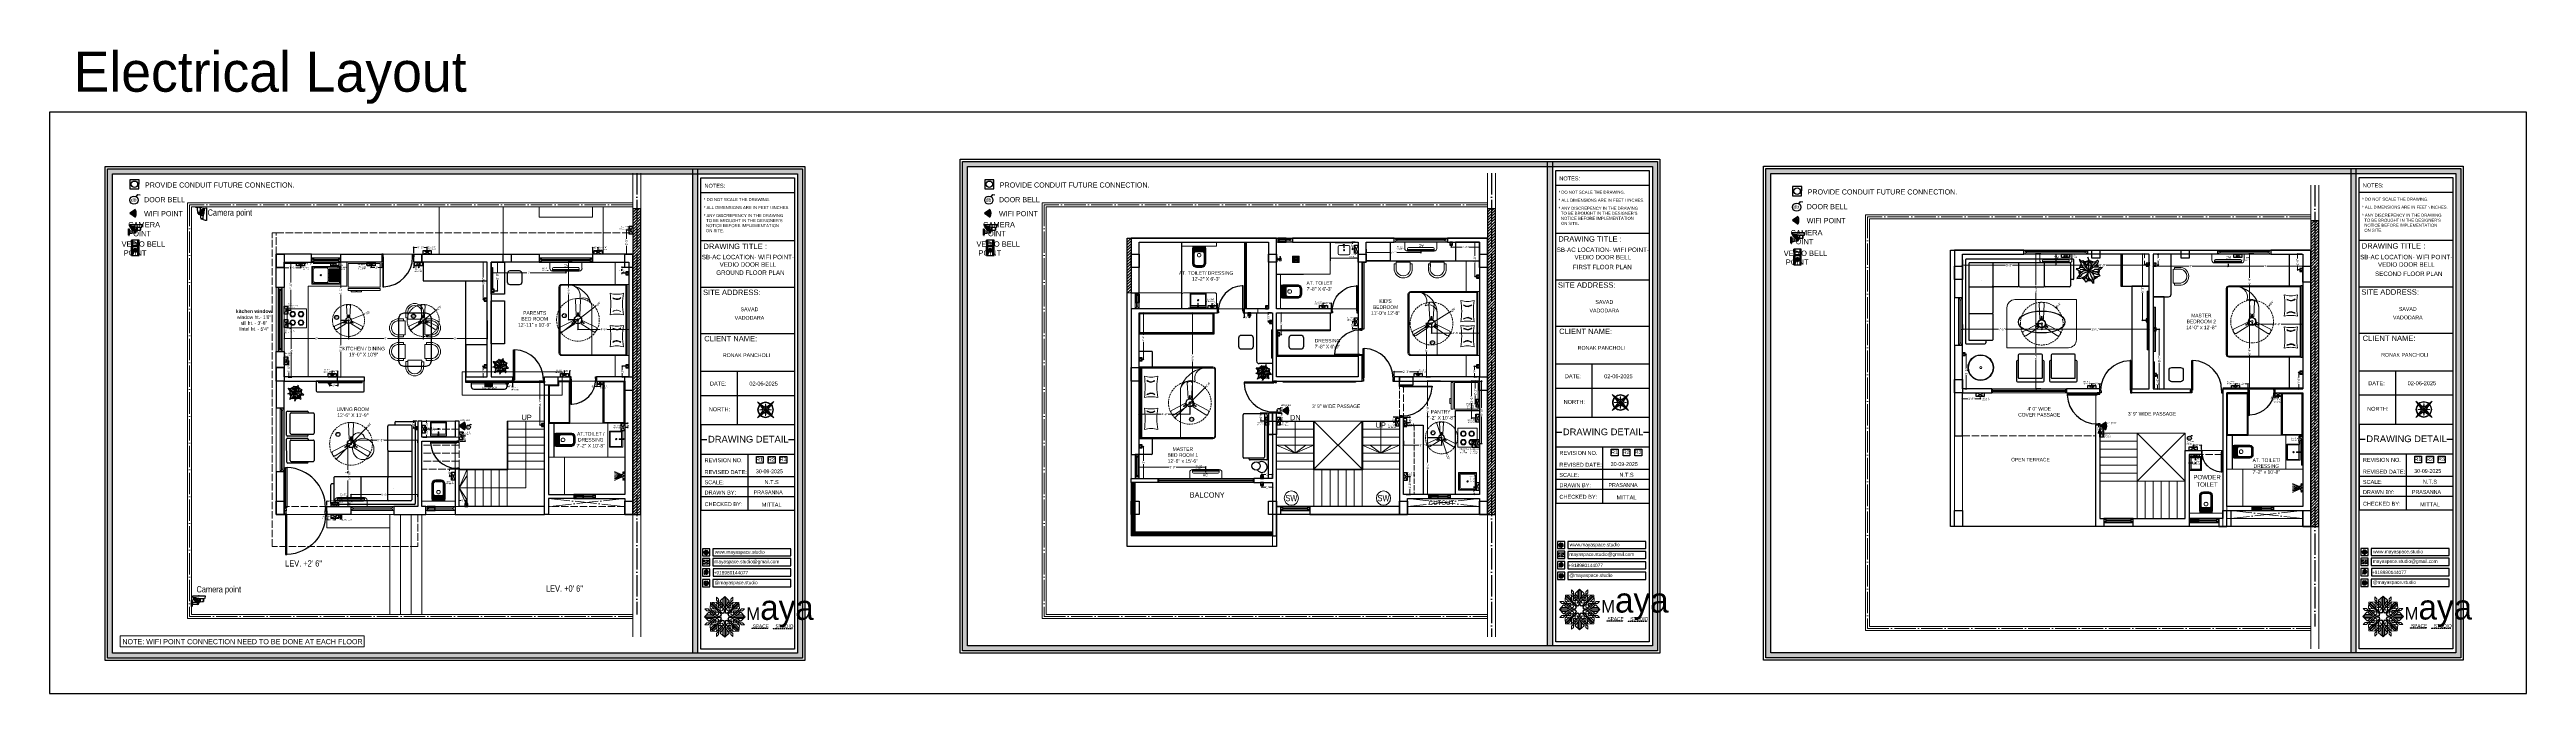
# Model space of a CAD drawing. Header units: millimetres. Extents: x 56222 to 3066687, y -650199 to -121287.
# Drawn here: x 140058 to 142841, y -177506 to -176783 of the extents above; entities that cross this region are included whole.
import ezdxf
from ezdxf.enums import TextEntityAlignment as Align

# ---------------------------------------------------------------- set-up
doc = ezdxf.new("R2010")
doc.units = ezdxf.units.MM
doc.header["$MEASUREMENT"] = 0
doc.header["$PDMODE"] = 35
for name, pattern in [('ACAD_ISO02W100', [15, 12, -3]), ('ACAD_ISO04W100', [30, 24, -3, 0, -3]), ('DASHED', [0.75, 0.5, -0.25]), ('DASHED2', [0.375, 0.25, -0.125]), ('DASHEDX2', [1.5, 1, -0.5])]:
    doc.linetypes.add(name, pattern=pattern)
doc.layers.get('Defpoints').update_dxf_attribs({"color": 220})
for name, color, linetype, lineweight in [('$TD_AUDIT_GENERATED_(A0BDF17)', 32, 'Continuous', 30), ('CENTERLINE ( COLUMN ) ~ DIM', 7, 'Continuous', 9), ('COLUMN', 1, 'Continuous', 30), ('dim05', 1, 'Continuous', 13), ('Dimension', 10, 'DASHEDX2', 20), ('el', 7, 'Continuous', 20), ('ELEC-wires', 1, 'DASHED2', 13), ('Electrical', 84, 'Continuous', 30), ('ELEVATION ( SPIRAL STAIR )', 250, 'Continuous', 9), ('FIRST FLOOR', 7, 'Continuous', 9), ('FIRST FLOOR ( DW_RAIL )', 7, 'Continuous', 9), ('FIRST FLOOR ( TEXT )', 7, 'Continuous', 9), ('FIRST FLOOR_( D - W & RAILING )', 251, 'Continuous', 9), ('FIRST FLOOR_( PLine )_', 251, 'Continuous', 30), ('FIRST FLOOR_( STAIR )', 251, 'Continuous', 9), ('FUR', 250, 'Continuous', 0), ('FURNI', 25, 'Continuous', 5), ('FURNITURE', 32, 'Continuous', 9), ('furniture dimensions', 1, 'DASHED', 0), ('GROUND FLOOR', 7, 'Continuous', 9), ('GROUND FLOOR  ( DIM )', 7, 'Continuous', 9), ('GROUND FLOOR  ( HATCH )', 251, 'Continuous', 9), ('GROUND FLOOR  ( PLINE )', 251, 'Continuous', 30), ('GROUND FLOOR ( DW_RAIL )', 7, 'Continuous', 9), ('GROUND FLOOR ( STAIR )', 251, 'Continuous', 9), ('NAME PLATE', 7, 'Continuous', 25), ('SECOND FLOOR', 7, 'Continuous', 9), ('SECOND FLOOR  ( PLINE )', 251, 'Continuous', 30), ('SECOND FLOOR ( DW_RAIL )', 7, 'Continuous', 9), ('SECOND FLOOR ( PLine )', 7, 'Continuous', 30), ('SECOND FLOOR ( TEXT )', 7, 'Continuous', 9), ('Text', 7, 'Continuous', 15), ('title block', 7, 'Continuous', 9), ('UTILITY', 48, 'Continuous', 9), ('wall', 7, 'Continuous', 30), ('X_PLOT', 1, 'Continuous', 9), ('XX~SLAB ( BEAM )~ ( DIM )', 7, 'Continuous', 9), ('XX~STR BEAM', 5, 'ACAD_ISO02W100', 9)]:
    doc.layers.add(name, color=color, linetype=linetype, lineweight=lineweight)
for name, color, linetype in [('AR DOOR', 40, 'Continuous'), ('AR ELE-5', 134, 'Continuous'), ('GROUND FLOOR  ( Text )', 251, 'Continuous'), ('Labels and Texts', 8, 'Continuous'), ('str coll', 6, 'Continuous')]:
    doc.layers.add(name, color=color, linetype=linetype)
doc.layers.add('PDF_INT-ELEC SWITCH BOARD', color=7, linetype='Continuous', true_color=0x00751d)
doc.layers.add('XX~SLAB ( PLINE )', color=251, linetype='Continuous', plot=False)
doc.styles.add('Arial', font='arial.ttf')
doc.styles.add('century g', font='GOTHIC.TTF')
doc.styles.add("Cn_BT_0'-0", font='swissc.ttf')
doc.styles.add('Cn_BT_7', font='swissc.ttf', dxfattribs={"height": 7})
doc.styles.add('KATHA', font='swissc.ttf')
doc.styles.get("Standard").update_dxf_attribs({"font": 'arial.ttf', "height": 6})
doc.styles.add('TEXT', font='eurr____.ttf')
doc.dimstyles.new('Archana', dxfattribs={"dimtxt": 2, "dimasz": 0.75, "dimexe": 0.5, "dimexo": 0.5, "dimgap": 0, "dimtad": 0, "dimzin": 0, "dimdsep": 46, "dimlunit": 4, "dimtxsty": 'century g', "dimblk": 'OBLIQUE', "dimcen": 0, "dimdle": 1, "dimclrd": 256, "dimclre": 256, "dimclrt": 256, "dimadec": 0, "dimazin": 0, "dimtfac": 1, "dimtofl": 0, "dimtmove": 1, "dimatfit": 3, "dimfxl": 1, "dimfxlon": 1, "dimtolj": 1, "dimtzin": 0, "dimlwd": -1, "dimlwe": -1, "dimarcsym": 0})
doc.dimstyles.new('ISO-25', dxfattribs={"dimtxt": 2.5, "dimasz": 1, "dimexe": 0.5, "dimexo": 1, "dimtad": 0, "dimdec": 1, "dimlunit": 4, "dimtxsty": 'Standard', "dimblk": 'OBLIQUE', "dimcen": 2.5, "dimclrd": 1, "dimclre": 1, "dimclrt": 5, "dimadec": 0, "dimazin": 0, "dimtfac": 1, "dimtdec": 1, "dimtmove": 0, "dimatfit": 3, "dimfxl": 1, "dimlwd": -1, "dimarcsym": 0})

# ---------------------------------------------------------------- blocks, each defined once
blk = doc.blocks.new('A$C744D1EC1')
at = {"layer": 'FURNITURE'}
for p, q in [((-2.3, -0.4), (-2.3, 0)), ((-2.3, -0.4), (-2.3, 0)), ((0, -0.4), (0, 0)), ((0, -0.4), (0, 0)), ((2.3, -0.4), (2.3, 0)), ((2.3, -0.4), (2.3, 0)), ((-2.3, -0.4), (2.3, -0.4)), ((-2.3, -0.4), (2.3, -0.4)), ((-1.3, -2.6), (-1.3, -4.1)), ((-1.1, -2.4), (1.1, -2.4)), ((-1.1, -4.3), (1.1, -4.3)), ((-0.4, -0.4), (-0.4, -2.4)), ((0, -3.2), (2.6, -3.2)), ((0, -3.5), (2.6, -3.5)), ((0.4, -0.4), (0.4, -2.4)), ((1.3, -2.6), (1.3, -3.2)), ((1.3, -3.5), (1.3, -4.1))]:
    blk.add_line(p, q, dxfattribs=at)
for points in [[(-3, -15.1), (-3, -20.9, 0.414214), (-2.9, -21), (2.9, -21, 0.414214), (3, -20.9), (3, -15.1, 0.414214), (2.9, -15), (-2.9, -15, 0.414214)], [(-2.8, -15.3), (-2.8, -20.7, 0.414214), (-2.7, -20.8), (2.7, -20.8, 0.414214), (2.8, -20.7), (2.8, -15.3, 0.414214), (2.7, -15.2), (-2.7, -15.2, 0.414214)]]:
    blk.add_lwpolyline(points, format="xyb", close=True, dxfattribs=at)
for centre, radius in [((-2.2, -15.8), 0.0985), ((-2.2, -16.3), 0.0985), ((-2.2, -16.9), 0.0985), ((-2.2, -17.4), 0.0985), ((-2.2, -18), 0.0985), ((-2.2, -18.6), 0.0985), ((-2.2, -19.1), 0.0985), ((-2.2, -19.7), 0.0985), ((-2.2, -20.2), 0.0985), ((-1.7, -15.8), 0.0985), ((-1.7, -16.3), 0.0985), ((-1.7, -16.9), 0.0985), ((-1.7, -17.4), 0.0985), ((-1.7, -18), 0.0985), ((-1.7, -18.6), 0.0985), ((-1.7, -19.1), 0.0985), ((-1.7, -19.7), 0.0985), ((-1.7, -20.2), 0.0985), ((-1.1, -15.8), 0.0985), ((-1.1, -16.3), 0.0985), ((-1.1, -16.9), 0.0985), ((-1.1, -17.4), 0.0985), ((-1.1, -18), 0.0985), ((-1.1, -18.6), 0.0985), ((-1.1, -19.1), 0.0985), ((-1.1, -19.7), 0.0985), ((-1.1, -20.2), 0.0985), ((-0.6, -15.8), 0.0985), ((-0.6, -16.3), 0.0985), ((-0.6, -16.9), 0.0985), ((-0.6, -17.4), 0.0985), ((-0.6, -18), 0.0985), ((-0.6, -18.6), 0.0985), ((-0.6, -19.1), 0.0985), ((-0.6, -19.7), 0.0985), ((-0.6, -20.2), 0.0985), ((0, -15.8), 0.0985), ((0, -16.3), 0.0985), ((0, -16.9), 0.0985), ((0, -17.4), 0.0985), ((0, -18), 0.0985), ((0, -18.6), 0.0985), ((0, -19.1), 0.0985), ((0, -19.7), 0.0985), ((0, -20.2), 0.0985), ((0.6, -15.8), 0.0985), ((0.6, -16.3), 0.0985), ((0.6, -16.9), 0.0985), ((0.6, -17.4), 0.0985), ((0.6, -18), 0.0985), ((0.6, -18.6), 0.0985), ((0.6, -19.1), 0.0985), ((0.6, -19.7), 0.0985), ((0.6, -20.2), 0.0985), ((1.1, -15.8), 0.0985), ((1.1, -16.3), 0.0985), ((1.1, -16.9), 0.0985), ((1.1, -17.4), 0.0985), ((1.1, -18), 0.0985), ((1.1, -18.6), 0.0985), ((1.1, -19.1), 0.0985), ((1.1, -19.7), 0.0985), ((1.1, -20.2), 0.0985), ((1.7, -15.8), 0.0985), ((1.7, -16.3), 0.0985), ((1.7, -16.9), 0.0985), ((1.7, -17.4), 0.0985), ((1.7, -18), 0.0985), ((1.7, -18.6), 0.0985), ((1.7, -19.1), 0.0985), ((1.7, -19.7), 0.0985), ((1.7, -20.2), 0.0985), ((2.2, -15.8), 0.0985), ((2.2, -16.3), 0.0985), ((2.2, -16.9), 0.0985), ((2.2, -17.4), 0.0985), ((2.2, -18), 0.0985), ((2.2, -18.6), 0.0985), ((2.2, -19.1), 0.0985), ((2.2, -19.7), 0.0985), ((2.2, -20.2), 0.0985), ((2.6, -3.3), 0.197)]:
    blk.add_circle(centre, radius, dxfattribs=at)
for centre, start, end in [((-1.1, -2.6), 90, 180), ((-1.1, -4.1), 180, 270), ((0, -3.3), 90, 270), ((1.1, -2.6), 0, 90), ((1.1, -4.1), 270, 0)]:
    blk.add_arc(centre, 0.197, start, end, dxfattribs=at)
blk = doc.blocks.new('FSFSF')
at = {"color": 42, "lineweight": 5, "true_color": 0xe0ac11}
for p, q in [((28587.7, 131.2), (28591.1, 131.2)), ((28589.8, 129.1), (28587.7, 131.2)), ((28597.5, 124.8), (28591.1, 131.2)), ((28593.2, 131.5), (28593.5, 137.7)), ((28593.2, 131.5), (28601.7, 122.7)), ((28601.2, 130.2), (28593.2, 131.5)), ((28593.4, 135), (28594.6, 136.1)), ((28593.4, 135), (28597.6, 130.8)), ((28599.8, 138.1), (28593.5, 137.7)), ((28595.1, 136.7), (28594.5, 136.7)), ((28594.6, 136.1), (28594.6, 136.7)), ((28605.2, 125), (28594.6, 136.1)), ((28596.2, 137.9), (28595.1, 136.7)), ((28606.3, 126.1), (28595.1, 136.7)), ((28596.2, 137.9), (28600.5, 133.6)), ((28599.8, 138.1), (28608.6, 129.6)), ((28601, 130), (28599.8, 138.1)), ((28600, 143.5), (28600, 140.2)), ((28602.1, 141.4), (28600, 143.5)), ((28606.5, 133.8), (28600, 140.2)), ((28602.1, 141.4), (28602.1, 132)), ((28604.7, 132), (28602.1, 132)), ((28603.9, 139.7), (28608.6, 144.1)), ((28603.9, 126.6), (28603.9, 139.7)), ((28603.9, 139.7), (28608.6, 133)), ((28606.5, 133.8), (28604.7, 132)), ((28605.9, 129.2), (28608.6, 133)), ((28607.9, 142.2), (28606.6, 142.2)), ((28606.6, 142.2), (28606.6, 135.8)), ((28607.9, 142.2), (28608.6, 142.8)), ((28607.9, 142.2), (28607.9, 126.6)), ((28613.3, 139.7), (28608.6, 144.1)), ((28609.3, 142.2), (28608.6, 142.8)), ((28613.3, 139.7), (28608.6, 133)), ((28617.4, 138.1), (28608.6, 129.6)), ((28611.3, 129.2), (28608.6, 133)), ((28609.3, 142.2), (28609.3, 126.6)), ((28609.3, 142.2), (28610.6, 142.2)), ((28610.6, 142.2), (28610.6, 135.8)), ((28610.7, 133.8), (28617.1, 140.2)), ((28610.7, 133.8), (28612.4, 132)), ((28610.9, 126.1), (28622, 136.7)), ((28612, 125), (28622.6, 136.1)), ((28612.4, 132), (28615, 132)), ((28613.3, 126.6), (28613.3, 139.7)), ((28615, 141.4), (28617.1, 143.5)), ((28615, 141.4), (28615, 132)), ((28624, 131.5), (28615.5, 122.7)), ((28615.9, 130.2), (28624, 131.5)), ((28616.1, 130), (28617.4, 138.1)), ((28620.9, 137.9), (28616.7, 133.6)), ((28617.1, 143.5), (28617.1, 140.2)), ((28617.4, 138.1), (28623.6, 137.7)), ((28623.8, 135), (28619.6, 130.8)), ((28619.7, 124.8), (28626.1, 131.2)), ((28620.9, 137.9), (28622, 136.7)), ((28622, 136.7), (28622.6, 136.7)), ((28622.6, 136.1), (28622.6, 136.7)), ((28623.8, 135), (28622.6, 136.1)), ((28624, 131.5), (28623.6, 137.7)), ((28629.5, 131.2), (28626.1, 131.2)), ((28627.3, 129.1), (28629.5, 131.2)), ((28591.6, 127.4), (28587.2, 122.7)), ((28591.6, 117.9), (28587.2, 122.7)), ((28589.8, 116.2), (28587.7, 114.1)), ((28587.7, 114.1), (28591.1, 114.1)), ((28589, 123.3), (28588.4, 122.7)), ((28589, 122), (28588.4, 122.7)), ((28589, 123.3), (28589, 124.7)), ((28589, 124.7), (28595.4, 124.7)), ((28589, 123.3), (28604.7, 123.3)), ((28589, 122), (28604.7, 122)), ((28589, 122), (28589, 120.7)), ((28589, 120.7), (28595.4, 120.7)), ((28589.8, 129.1), (28599.3, 129.1)), ((28589.8, 116.2), (28599.3, 116.2)), ((28597.5, 120.5), (28591.1, 114.1)), ((28604.7, 127.4), (28591.6, 127.4)), ((28591.6, 127.4), (28598.2, 122.7)), ((28591.6, 117.9), (28598.2, 122.7)), ((28604.7, 117.9), (28591.6, 117.9)), ((28593.2, 113.9), (28601.7, 122.7)), ((28601.2, 115.1), (28593.2, 113.9)), ((28593.2, 113.9), (28593.5, 107.6)), ((28593.4, 110.3), (28597.6, 114.5)), ((28593.4, 110.3), (28594.6, 109.2)), ((28599.8, 107.2), (28593.5, 107.5)), ((28595.1, 108.5), (28594.5, 108.5)), ((28605.2, 120.4), (28594.6, 109.2)), ((28594.6, 109.2), (28594.6, 108.6)), ((28606.3, 119.1), (28595.1, 108.5)), ((28596.2, 107.4), (28595.1, 108.5)), ((28596.2, 107.4), (28600.5, 111.6)), ((28597.5, 124.8), (28599.3, 126.5)), ((28597.5, 120.5), (28599.3, 118.8)), ((28602.1, 125.4), (28598.2, 122.7)), ((28602.1, 119.9), (28598.2, 122.7)), ((28599.3, 126.5), (28599.3, 129.1)), ((28599.3, 118.8), (28599.3, 116.2)), ((28599.8, 107.2), (28608.6, 115.7)), ((28601, 115.2), (28599.8, 107.2)), ((28606.5, 111.5), (28600, 105.1)), ((28600, 101.7), (28600, 105.1)), ((28605.9, 129.2), (28601, 130)), ((28605.9, 116), (28601, 115.2)), ((28602.1, 125.4), (28601.2, 130.2)), ((28602.1, 119.9), (28601.2, 115.1)), ((28602.3, 123.3), (28601.7, 122.7)), ((28602.3, 122), (28601.7, 122.7)), ((28602.1, 103.8), (28602.1, 113.3)), ((28604.7, 113.3), (28602.1, 113.3)), ((28602.3, 123.3), (28603, 122.7)), ((28602.3, 122), (28603, 122.7)), ((28605.2, 125), (28603, 122.7)), ((28605.2, 120.4), (28603, 122.7)), ((28603.7, 126.5), (28603.7, 127.4)), ((28604.7, 126.5), (28603.7, 126.5)), ((28604.7, 118.8), (28603.7, 118.8)), ((28603.7, 118.8), (28603.7, 117.9)), ((28604.7, 127.6), (28603.9, 127.6)), ((28607.9, 126.6), (28603.9, 126.6)), ((28607.9, 118.6), (28603.9, 118.6)), ((28603.9, 118.6), (28603.9, 105.5)), ((28604.7, 117.7), (28603.9, 117.7)), ((28603.9, 105.5), (28608.6, 112.2)), ((28603.9, 105.5), (28608.6, 101.1)), ((28604.7, 126.6), (28604.7, 127.6)), ((28604.7, 123.3), (28604.7, 127.4)), ((28604.7, 122), (28604.7, 117.9)), ((28604.7, 118.6), (28604.7, 117.7)), ((28606.5, 111.5), (28604.7, 113.3)), ((28605.9, 116), (28608.6, 112.2)), ((28606.3, 126.1), (28608.6, 128.3)), ((28606.3, 119.1), (28608.6, 117)), ((28606.6, 103), (28606.6, 109.4)), ((28607.9, 128.9), (28608.6, 129.6)), ((28607.9, 128.9), (28608.6, 128.3)), ((28607.9, 103), (28607.9, 118.6)), ((28607.9, 116.3), (28608.6, 117)), ((28607.9, 116.3), (28608.6, 115.7)), ((28609.3, 128.9), (28608.6, 129.6)), ((28609.3, 128.9), (28608.6, 128.3)), ((28610.9, 126.1), (28608.6, 128.3)), ((28610.9, 119.1), (28608.6, 117)), ((28609.3, 116.3), (28608.6, 117)), ((28609.3, 116.3), (28608.6, 115.7)), ((28611.3, 116), (28608.6, 112.2)), ((28617.4, 107.2), (28608.6, 115.7)), ((28613.3, 105.5), (28608.6, 112.2)), ((28613.3, 105.5), (28608.6, 101.1)), ((28609.3, 126.6), (28613.3, 126.6)), ((28609.3, 118.6), (28613.3, 118.6)), ((28609.3, 103), (28609.3, 118.6)), ((28610.6, 103), (28610.6, 109.4)), ((28610.7, 111.5), (28612.4, 113.3)), ((28610.7, 111.5), (28617.1, 105.1)), ((28610.9, 119.1), (28622, 108.5)), ((28611.3, 129.2), (28616.1, 130)), ((28611.3, 116), (28616.1, 115.2)), ((28612, 125), (28614.2, 122.7)), ((28612, 120.4), (28614.2, 122.7)), ((28612, 120.4), (28622.6, 109.2)), ((28612.4, 113.3), (28615, 113.3)), ((28612.5, 126.6), (28612.5, 127.6)), ((28612.5, 127.6), (28613.3, 127.6)), ((28612.5, 123.3), (28612.5, 127.4)), ((28612.5, 127.4), (28625.6, 127.4)), ((28612.5, 126.5), (28613.5, 126.5)), ((28628.2, 123.3), (28612.5, 123.3)), ((28612.5, 122), (28612.5, 117.9)), ((28628.2, 122), (28612.5, 122)), ((28612.5, 118.8), (28613.5, 118.8)), ((28612.5, 118.6), (28612.5, 117.7)), ((28612.5, 117.9), (28625.6, 117.9)), ((28612.5, 117.7), (28613.3, 117.7)), ((28613.3, 118.6), (28613.3, 105.5)), ((28613.5, 126.5), (28613.5, 127.4)), ((28613.5, 118.8), (28613.5, 117.9)), ((28614.9, 123.3), (28614.2, 122.7)), ((28614.9, 122), (28614.2, 122.7)), ((28614.9, 123.3), (28615.5, 122.7)), ((28614.9, 122), (28615.5, 122.7)), ((28615, 103.8), (28615, 113.3)), ((28615.1, 125.4), (28615.9, 130.2)), ((28615.1, 125.4), (28619, 122.7)), ((28615.1, 119.9), (28619, 122.7)), ((28615.1, 119.9), (28615.9, 115.1)), ((28624, 113.9), (28615.5, 122.7)), ((28615.9, 115.1), (28624, 113.9)), ((28616.1, 115.2), (28617.4, 107.2)), ((28620.9, 107.4), (28616.7, 111.6)), ((28617.1, 101.7), (28617.1, 105.1)), ((28617.4, 107.2), (28623.6, 107.5)), ((28627.3, 129.1), (28617.9, 129.1)), ((28617.9, 126.5), (28617.9, 129.1)), ((28619.7, 124.8), (28617.9, 126.5)), ((28619.7, 120.5), (28617.9, 118.8)), ((28617.9, 118.8), (28617.9, 116.2)), ((28627.3, 116.2), (28617.9, 116.2)), ((28625.6, 127.4), (28619, 122.7)), ((28625.6, 117.9), (28619, 122.7)), ((28623.8, 110.3), (28619.6, 114.5)), ((28619.7, 120.5), (28626.1, 114.1)), ((28620.9, 107.4), (28622, 108.5)), ((28628.2, 124.7), (28621.8, 124.7)), ((28628.2, 120.7), (28621.8, 120.7)), ((28622, 108.5), (28622.6, 108.5)), ((28623.8, 110.3), (28622.6, 109.2)), ((28622.6, 109.2), (28622.6, 108.6)), ((28624, 113.9), (28623.6, 107.6)), ((28625.6, 127.4), (28630, 122.7)), ((28625.6, 117.9), (28630, 122.7)), ((28629.5, 114.1), (28626.1, 114.1)), ((28627.3, 116.2), (28629.5, 114.1)), ((28628.2, 123.3), (28628.2, 124.7)), ((28628.2, 123.3), (28628.8, 122.7)), ((28628.2, 122), (28628.8, 122.7)), ((28628.2, 122), (28628.2, 120.7)), ((28602.1, 103.8), (28600, 101.7)), ((28607.9, 103), (28606.6, 103)), ((28607.9, 103), (28608.6, 102.4)), ((28609.3, 103), (28608.6, 102.4)), ((28609.3, 103), (28610.6, 103)), ((28615, 103.8), (28617.1, 101.7))]:
    blk.add_line(p, q, dxfattribs=at)
blk = doc.blocks.new('hgwg')
at = {"layer": 'Dimension', "true_color": 0xd39e00}
h = blk.add_hatch(color=42, dxfattribs=at)
h.dxf.hatch_style = 1
h.paths.add_polyline_path([(27505.7, 45.1), (27494.3, 45.1), (27494.3, 44.9), (27505.7, 44.9)])
h = blk.add_hatch(color=42, dxfattribs=at)
h.dxf.hatch_style = 1
h.paths.add_polyline_path([(27523.3, 44.9), (27509.7, 44.9), (27509.7, 44.8), (27523.3, 44.8)])
at = {"layer": 'Dimension', "color": 42, "true_color": 0xd39e00}
for p, q in [((27494.3, 45.1), (27505.7, 45.1)), ((27494.3, 44.9), (27494.3, 45.1)), ((27494.3, 44.9), (27505.7, 44.9)), ((27505.7, 45.1), (27505.7, 44.9)), ((27509.7, 44.9), (27523.3, 44.9)), ((27509.7, 44.9), (27509.7, 44.8)), ((27509.7, 44.8), (27523.3, 44.8)), ((27523.3, 44.8), (27523.3, 44.9))]:
    blk.add_line(p, q, dxfattribs=at)
at = {"layer": 'Dimension', "color": 42, "true_color": 0xd39e00, "attachment_point": 1}
for s, width, insert, char_height in [('{\\fCinzel|b0|i0|c0|p2;\\H1.5x;M\\fAmsterdam One|b0|i0|c0|p2;\\H2x;aya}', 85.328, (27490.2, 69.2), 6), ('{\\fCinzel|b0|i0|c0|p0;SPACE     STUDIO}', 66.129, (27494.8, 47.9), 2.5)]:
    blk.add_mtext_dynamic_manual_height_columns(s, width=width, gutter_width=30, heights=[0], dxfattribs=dict(at, insert=insert, char_height=char_height))
blk = doc.blocks.new('QEGW4TG')
at = {"layer": 'Dimension', "true_color": 0x000000}
h = blk.add_hatch(color=18, dxfattribs=at)
h.dxf.hatch_style = 1
h.paths.add_polyline_path([(2.7, 1.9, 0.170513), (2.9, 2, 0.190337), (3.1, 2.2, 0.316231), (3.1, 2.3), (2.8, 2.4, 0.273721), (2.7, 2.3, 0.040749), (2.6, 2.3, -0.441282), (2.5, 2.2, -0.11828), (2.1, 2.6, -0.441282), (2.1, 2.7, 0.040749), (2.1, 2.8, 0.290083), (2.1, 2.9), (2, 3.2, 0.316231), (1.9, 3.2, 0.190337), (1.7, 3, 0.170513), (1.7, 2.7, 0.252784)], flags=0)
h.paths.add_polyline_path([(1.2, 2), (1, 1.3, 0.550912), (1.1, 1.2), (1.8, 1.4, 6.344125)])
h.paths.add_polyline_path([(1.8, 1.7), (1.4, 1.6), (1.5, 2, -9.071339)], flags=16)
h.paths.add_polyline_path([(3.1, 2.2, -0.17811), (2.9, 2, -0.170513), (2.7, 1.9, -0.252784), (1.7, 2.7, -0.170513), (1.7, 3, -0.17811), (1.9, 3.2, -0.370089), (2, 3.2), (2.1, 2.9, -0.307185), (2.1, 2.8, -0.041087), (2.1, 2.7, 0.321676), (2.1, 2.7, 0.126524), (2.6, 2.2, 0.312216), (2.6, 2.3, -0.041087), (2.7, 2.3, -0.290673), (2.8, 2.4), (3.1, 2.3, -0.370089)], flags=0)
h = blk.add_hatch(color=18, dxfattribs=at)
h.dxf.hatch_style = 1
h.paths.add_polyline_path([(2.8, 2.4, 0.273721), (2.7, 2.3, 0.040749), (2.6, 2.3, -0.441282), (2.5, 2.2, -0.11828), (2.1, 2.6, -0.441282), (2.1, 2.7, 0.040749), (2.1, 2.8, 0.290083), (2.1, 2.9), (2, 3.2, 0.316231), (1.9, 3.2, 0.190337), (1.7, 3, 0.170513), (1.7, 2.7, 0.252784), (2.7, 1.9, 0.170513), (2.9, 2, 0.190337), (3.1, 2.2, 0.316231), (3.1, 2.3)])
for p, q in [((1.2, 2), (1, 1.3)), ((1.1, 1.2), (1.8, 1.4)), ((1.5, 2), (1.4, 1.6)), ((1.4, 1.6), (1.8, 1.7)), ((2, 3.2), (2.1, 2.9)), ((3.1, 2.3), (2.8, 2.4))]:
    blk.add_line(p, q)
blk.add_lwpolyline([(0, 0), (4.7, 0), (4.7, 4.7), (0, 4.7)], close=True)
for centre, radius, start, end in [((1.1, 1.3), 0.0598, 164.8483, 282.1458), ((2.4, 2.6), 1.34, 241.4727, 205.6422), ((2.4, 2.6), 1.04, 235.9962, 210.8333), ((2.1, 2.9), 0.364, 118.9685, 159.3648), ((2.1, 2.9), 0.39, 159.7007, 198.4072), ((3, 3.2), 1.33, 201.4218, 258.1669), ((1.9, 3.1), 0.0896, 41.8985, 123.1344), ((2.1, 2.7), 0.066, 135.9932, 224.8892), ((2, 2.9), 0.104, 320.3924, 28.6971), ((1.7, 3.2), 0.586, 312.4617, 321.8728), ((3.1, 3.4), 1.31, 216.5455, 243.5279), ((2.6, 2.3), 0.066, 234.2482, 323.1441), ((3.1, 1.9), 0.586, 137.2645, 146.6756), ((2.8, 2.3), 0.104, 70.4402, 138.745), ((2.8, 2.3), 0.39, 260.7301, 299.4366), ((2.8, 2.3), 0.364, 299.7725, 340.1688), ((3, 2.2), 0.0896, 336.0029, 57.2388)]:
    blk.add_arc(centre, radius, start, end)
blk = doc.blocks.new('ASGERG')
at = {"layer": 'Dimension', "true_color": 0x000000}
h = blk.add_hatch(color=18, dxfattribs=at)
h.dxf.hatch_style = 1
h.paths.add_polyline_path([(1, 1.7, 0.353872), (1.7, 1), (3, 1, 0.353872), (3.7, 1.7), (3.7, 3, 0.353872), (3, 3.7), (1.7, 3.7, 0.353872), (1, 3)])
h.paths.add_polyline_path([(1.3, 3, -0.353872), (1.7, 3.4), (2.9, 3.4, -0.353872), (3.4, 3), (3.4, 1.7, -0.353872), (2.9, 1.3), (1.7, 1.3, -0.353872), (1.3, 1.7)], flags=16)
h.paths.add_polyline_path([(3, 2.3, -1), (1.6, 2.3, -1)], flags=0)
h.paths.add_polyline_path([(2.7, 2.3, -1), (1.9, 2.3, -1)], flags=0)
h.paths.add_polyline_path([(2.9, 3, -1), (3.2, 3, -1)], flags=0)
h.paths.add_polyline_path([(1.6, 2.3, 1), (3, 2.3, 1)], flags=0)
h = blk.add_hatch(color=18, dxfattribs=at)
h.dxf.hatch_style = 1
h.paths.add_polyline_path([(1.6, 2.3, 1), (3, 2.3, 1)])
h.paths.add_polyline_path([(2.7, 2.3, -1), (1.9, 2.3, -1)], flags=16)
h = blk.add_hatch(color=18, dxfattribs=at)
h.dxf.hatch_style = 1
h.paths.add_polyline_path([(3.2, 3, 1), (2.9, 3, 1)])
for p, q in [((1, 3), (1, 1.7)), ((1.3, 3), (1.3, 1.7)), ((1.7, 3.7), (3, 3.7)), ((2.9, 3.4), (1.7, 3.4)), ((2.9, 1.3), (1.7, 1.3)), ((1.7, 1), (3, 1)), ((3.4, 3), (3.4, 1.7)), ((3.7, 3), (3.7, 1.7))]:
    blk.add_line(p, q)
blk.add_lwpolyline([(0, 0), (4.7, 0), (4.7, 4.7), (0, 4.7)], close=True)
for centre, radius in [((2.3, 2.3), 0.694), ((2.3, 2.3), 0.414), ((3, 3), 0.168)]:
    blk.add_circle(centre, radius)
for centre, radius, start, end in [((1.8, 2.9), 0.778, 94.8631, 172.8127), ((1.8, 1.8), 0.778, 187.1873, 265.1369), ((1.8, 2.9), 0.491, 94.8631, 172.8127), ((1.8, 1.8), 0.491, 187.1873, 265.1369), ((2.9, 2.9), 0.491, 7.1873, 85.1369), ((2.9, 1.8), 0.491, 274.8631, 352.8127), ((2.9, 2.9), 0.778, 7.1873, 85.1369), ((2.9, 1.8), 0.778, 274.8631, 352.8127)]:
    blk.add_arc(centre, radius, start, end)
blk = doc.blocks.new('ETYETE')
at = {"layer": 'Dimension', "true_color": 0x000000}
h = blk.add_hatch(color=18, dxfattribs=at)
h.dxf.hatch_style = 1
h.paths.add_polyline_path([(3.8, 1.1, 0.414214), (4.1, 1.5), (4.1, 3.3, 0.414214), (3.8, 3.7), (0.9, 3.7, 0.414214), (0.6, 3.3), (0.6, 1.5, 0.414214), (0.9, 1.1)])
h.paths.add_polyline_path([(2.6, 2.2), (3.9, 1.3, -0.198912), (3.8, 1.3), (0.9, 1.3, -0.198912), (0.8, 1.3), (2.1, 2.2), (2.3, 2)], flags=16)
h.paths.add_polyline_path([(2.3, 2.2), (0.9, 3.5, -0.028783), (0.9, 3.5), (3.8, 3.5, -0.028783), (3.8, 3.5)], flags=16)
h.paths.add_polyline_path([(2.7, 2.3), (3.9, 3.5, -0.202482), (4, 3.3), (4, 1.5, -0.043076), (4, 1.5)], flags=16)
h.paths.add_polyline_path([(2, 2.3), (0.7, 1.5, -0.043076), (0.7, 1.5), (0.7, 3.3, -0.202482), (0.8, 3.5)], flags=16)
blk.add_lwpolyline([(0, 0), (4.7, 0), (4.7, 4.7), (0, 4.7)], close=True)
at = {"layer": 'Dimension', "color": 18, "true_color": 0x000000}
for p, q in [((0.6, 3.3), (0.6, 1.5)), ((0.7, 3.3), (0.7, 1.5)), ((0.7, 1.5), (2, 2.3)), ((0.8, 3.5), (2, 2.3)), ((0.8, 1.3), (2.1, 2.2)), ((0.9, 3.7), (3.8, 3.7)), ((0.9, 3.5), (3.8, 3.5)), ((0.9, 3.5), (2.3, 2.2)), ((0.9, 1.3), (3.8, 1.3)), ((0.9, 1.1), (3.8, 1.1)), ((2.1, 2.2), (2.3, 2)), ((2.3, 2.2), (3.8, 3.5)), ((2.3, 2), (2.6, 2.2)), ((3.9, 1.3), (2.6, 2.2)), ((2.7, 2.3), (3.9, 3.5)), ((4, 1.5), (2.7, 2.3)), ((4, 3.3), (4, 1.5)), ((4.1, 3.3), (4.1, 1.5))]:
    blk.add_line(p, q, dxfattribs=at)
for centre, radius, start, end in [((0.9, 3.3), 0.358, 90, 180), ((0.9, 1.5), 0.358, 180, 270), ((0.9, 3.3), 0.224, 134.2136, 180), ((0.9, 1.5), 0.224, 180, 189.8662), ((0.9, 1.5), 0.224, 225, 270), ((0.9, 3.3), 0.224, 90, 96.5948), ((3.8, 3.3), 0.358, 0, 90), ((3.8, 3.3), 0.224, 83.4052, 90), ((3.8, 1.5), 0.358, 270, 0), ((3.8, 1.5), 0.224, 270, 315), ((3.8, 3.3), 0.224, 0, 45.7864), ((3.8, 1.5), 0.224, 350.1338, 0)]:
    blk.add_arc(centre, radius, start, end, dxfattribs=at)
blk = doc.blocks.new('DTGWEGEARG')
at = {"layer": 'Dimension', "true_color": 0x000000}
h = blk.add_hatch(color=18, dxfattribs=at)
h.dxf.hatch_style = 1
h.paths.add_polyline_path([(3.8, 2.3, 1), (0.8, 2.3, 1)])
h.paths.add_polyline_path([(2.5, 1, 0.105795), (3, 1.6, -0.055205), (3.3, 1.4, -0.169822)], flags=16)
h.paths.add_polyline_path([(2.4, 1.1), (2.4, 1.7, -0.058279), (2.8, 1.6, -0.103353)], flags=16)
h.paths.add_polyline_path([(2.3, 1.1, -0.101741), (1.9, 1.6, -0.057171), (2.3, 1.7)], flags=16)
h.paths.add_polyline_path([(2.2, 1, -0.169822), (1.4, 1.4, -0.055205), (1.7, 1.6, 0.105795)], flags=16)
h.paths.add_polyline_path([(3, 1.7, 0.081336), (3.1, 2.3), (3.7, 2.3, -0.152069), (3.4, 1.5, 0.05687)], flags=16)
h.paths.add_polyline_path([(2.9, 1.8, 0.061945), (2.4, 1.8), (2.4, 2.3), (3, 2.3, -0.081344)], flags=16)
h.paths.add_polyline_path([(2.3, 1.8, 0.060923), (1.8, 1.8, -0.081344), (1.7, 2.3), (2.3, 2.3)], flags=16)
h.paths.add_polyline_path([(1.7, 1.7, 0.05687), (1.3, 1.5, -0.152069), (1, 2.3), (1.5, 2.3, 0.081336)], flags=16)
h.paths.add_polyline_path([(2.4, 2.4), (2.4, 2.8, 0.061945), (2.9, 2.9, -0.080009), (3, 2.4)], flags=16)
h.paths.add_polyline_path([(3.1, 2.4, 0.080116), (3, 3, 0.05687), (3.4, 3.2, 0.028258), (3.3, 3.3, -0.055205), (3, 3.1, 0.105795), (2.5, 3.7, -0.36029), (3.7, 2.4)], flags=16)
h.paths.add_polyline_path([(2.3, 2.4), (1.7, 2.4, -0.080009), (1.8, 2.9, 0.060923), (2.3, 2.8)], flags=16)
h.paths.add_polyline_path([(1.5, 2.4), (1, 2.4, -0.150466), (1.3, 3.2, 0.05687), (1.7, 3, 0.080116)], flags=16)
h.paths.add_polyline_path([(2.4, 3), (2.4, 3.6, -0.103353), (2.8, 3, -0.058279)], flags=16)
h.paths.add_polyline_path([(2.3, 3, -0.057171), (1.9, 3, -0.101741), (2.3, 3.5)], flags=16)
h.paths.add_polyline_path([(1.7, 3.1, -0.055205), (1.4, 3.3, -0.169822), (2.2, 3.7, 0.105795)], flags=16)
blk.add_lwpolyline([(0, 0), (4.7, 0), (4.7, 4.7), (0, 4.7)], close=True)
at = {"layer": 'Dimension', "color": 18, "true_color": 0x000000}
for p, q in [((1, 2.4), (1.5, 2.4)), ((1, 2.3), (1.5, 2.3)), ((1.7, 2.4), (2.3, 2.4)), ((1.7, 2.3), (2.3, 2.3)), ((2.3, 3.5), (2.3, 3)), ((2.3, 2.8), (2.3, 2.4)), ((2.3, 2.3), (2.3, 1.8)), ((2.3, 1.7), (2.3, 1.1)), ((2.4, 3.6), (2.4, 3)), ((2.4, 2.8), (2.4, 2.4)), ((2.4, 2.4), (3, 2.4)), ((2.4, 2.3), (3, 2.3)), ((2.4, 2.3), (2.4, 1.8)), ((2.4, 1.7), (2.4, 1.1)), ((3.1, 2.4), (3.7, 2.4)), ((3.1, 2.3), (3.7, 2.3))]:
    blk.add_line(p, q, dxfattribs=at)
blk.add_circle((2.3, 2.3), 1.49, dxfattribs=at)
for centre, radius, start, end in [((2.3, 2.3), 1.34, 142.3819, 176.6093), ((2.3, 2.3), 1.34, 183.0315, 217.6181), ((2.3, 4.7), 1.9, 236.1399, 249.1595), ((2.3, -0.1), 1.9, 110.8405, 123.8601), ((2.3, 2.3), 1.34, 97.3549, 135.9073), ((2.3, 4.7), 1.75, 236.7417, 249.3811), ((2.3, -0.1), 1.75, 110.6189, 123.2583), ((2.3, 2.3), 1.34, 224.0927, 262.6451), ((3.3, 2.3), 1.73, 159.0567, 177.3789), ((3.3, 2.3), 1.73, 182.3435, 200.9433), ((3.3, 2.3), 1.73, 129.9301, 154.0867), ((3.3, 2.3), 1.58, 158.8325, 177.1302), ((3.3, 2.3), 1.58, 182.5658, 201.1675), ((3.3, 2.3), 1.73, 205.9133, 230.0699), ((2.3, 4.7), 1.9, 253.6799, 267.6253), ((2.3, -0.1), 1.9, 92.3747, 106.3201), ((3.3, 2.3), 1.58, 130.1073, 153.3446), ((2.3, 4.7), 1.75, 254.3336, 267.422), ((2.3, -0.1), 1.75, 92.578, 105.6664), ((3.3, 2.3), 1.58, 206.6554, 229.8927), ((1.4, 2.3), 1.58, 26.6554, 50.2584), ((2.3, 4.7), 1.75, 272.3248, 285.6664), ((2.3, 4.7), 1.9, 272.1415, 286.3201), ((2.3, -0.1), 1.9, 73.6799, 87.8585), ((2.3, -0.1), 1.75, 74.3336, 87.6752), ((1.4, 2.3), 1.58, 309.7416, 333.3446), ((2.3, 2.3), 1.34, 3.3907, 82.6451), ((1.4, 2.3), 1.73, 25.9133, 50.0699), ((1.4, 2.3), 1.73, 309.9301, 334.0867), ((2.3, 2.3), 1.34, 277.3549, 315.9073), ((1.4, 2.3), 1.58, 2.8698, 21.1675), ((1.4, 2.3), 1.58, 338.8325, 357.4342), ((2.3, 4.7), 1.75, 290.6189, 303.2583), ((2.3, 4.7), 1.9, 290.8405, 303.8601), ((1.4, 2.3), 1.73, 2.6211, 20.9433), ((1.4, 2.3), 1.73, 339.0567, 357.6565), ((2.3, -0.1), 1.9, 56.1399, 69.1595), ((2.3, -0.1), 1.75, 56.7417, 69.3811), ((2.3, 2.3), 1.34, 322.3819, 356.9685)]:
    blk.add_arc(centre, radius, start, end, dxfattribs=at)
blk = doc.blocks.new('4t')
at = {"transparency": 33554607}
h = blk.add_hatch(color=1, dxfattribs=at)
h.dxf.hatch_style = 1
h.paths.add_polyline_path([(45531.3, -35822.3), (45529.2, -35821.8), (45528.1, -35837)])
h = blk.add_hatch(color=1, dxfattribs=at)
h.dxf.hatch_style = 1
h.paths.add_polyline_path([(45533.4, -35822.8), (45531.3, -35822.3), (45528.1, -35837)])
h = blk.add_hatch(color=1, dxfattribs=at)
h.dxf.hatch_style = 1
h.paths.add_polyline_path([(45531.8, -35820.2), (45529.2, -35821.8), (45531.3, -35822.3)])
h = blk.add_hatch(color=1, dxfattribs=at)
h.dxf.hatch_style = 1
h.paths.add_polyline_path([(45531.8, -35820.2), (45531.3, -35822.3), (45533.4, -35822.8)])
at = {"layer": 'title block', "color": 7, "lineweight": 9}
for p, q in [((45530.5, -35816.7), (45526.9, -35812.5)), ((45526.9, -35812.5), (45529.2, -35817.5)), ((45535.5, -35803.4), (45530.2, -35817.6)), ((45535.5, -35803.4), (45531.8, -35820.2)), ((45534.4, -35818.5), (45535.5, -35803.4)), ((45530.2, -35817.6), (45515, -35816.5)), ((45515, -35816.5), (45529.2, -35821.8)), ((45515, -35816.5), (45531.8, -35820.2)), ((45528.3, -35821.5), (45524.1, -35825.1)), ((45524.1, -35825.1), (45529.2, -35822.8)), ((45531.8, -35820.2), (45528.1, -35837)), ((45529.2, -35821.8), (45528.1, -35837)), ((45528.1, -35837), (45533.4, -35822.8)), ((45531.8, -35820.2), (45529.2, -35821.8)), ((45531.8, -35820.2), (45530.2, -35817.6)), ((45534.4, -35818.5), (45531.8, -35820.2)), ((45533.4, -35822.8), (45531.8, -35820.2)), ((45531.8, -35820.2), (45548.6, -35823.9)), ((45533.1, -35823.7), (45536.7, -35827.9)), ((45533.4, -35822.8), (45548.6, -35823.9)), ((45539.5, -35815.3), (45534.4, -35817.6)), ((45548.6, -35823.9), (45534.4, -35818.5)), ((45536.7, -35827.9), (45534.4, -35822.8)), ((45535.3, -35818.9), (45539.5, -35815.3))]:
    blk.add_line(p, q, dxfattribs=at)
for radius, start, end in [(11.8, 81.36, 163.7665), (10.8, 82.4286, 162.6979), (10.8, 352.4286, 72.6979), (11.8, 351.36, 73.7665), (11.8, 171.36, 253.7665), (10.8, 172.4286, 252.6979), (11.8, 261.36, 343.7665), (10.8, 262.4286, 342.6979)]:
    blk.add_arc((45531.8, -35820.2), radius, start, end, dxfattribs=at)
blk = doc.blocks.new('LAYOUT FILE')
at = {"layer": 'NAME PLATE', "true_color": 0xd39e00}
h = blk.add_hatch(color=42, dxfattribs=at)
h.paths.add_polyline_path([(3346889.8, -513806.2), (3346889.8, -514260.7), (3347535.6, -514260.7), (3347535.6, -513806.2)])
h.paths.add_polyline_path([(3346894.4, -513810.7), (3347531, -513810.7), (3347531, -514256.2), (3346894.4, -514256.2)], flags=16)
blk.add_hatch(color=42, dxfattribs=at).paths.add_polyline_path([(3347433.6, -514256.2), (3347438.1, -514256.2), (3347438.1, -513806.2), (3347433.6, -513806.2)])
at = {"layer": 'NAME PLATE', "color": 42, "true_color": 0xd39e00}
for p, q in [((3347528, -513828.5), (3347441.2, -513828.5)), ((3347528, -513873), (3347441.2, -513873)), ((3347528, -513916.3), (3347441.2, -513916.3)), ((3347528, -513959.3), (3347441.2, -513959.3)), ((3347528, -513994.3), (3347441.2, -513994.3)), ((3347474.8, -513994.3), (3347474.8, -514044.1)), ((3347528, -514016.9), (3347441.2, -514016.9)), ((3347528, -514044.1), (3347441.2, -514044.1)), ((3347441.2, -514044.1), (3347441.2, -514123.4)), ((3347441.2, -514057.7), (3347446.8, -514057.7)), ((3347522.7, -514057.7), (3347528, -514057.7)), ((3347528, -514044.1), (3347528, -514123.4)), ((3347441.2, -514071.3), (3347528, -514071.3)), ((3347485, -514123.4), (3347485, -514071.3)), ((3347528, -514092.2), (3347441.2, -514092.2)), ((3347528, -514101.6), (3347441.2, -514101.6)), ((3347528, -514110.9), (3347441.2, -514110.9)), ((3347441.2, -514123.4), (3347528, -514123.4))]:
    blk.add_line(p, q, dxfattribs=at)
for points in [[(3346887.6, -513803.9), (3347537.8, -513803.9), (3347537.8, -514263), (3346887.6, -514263)], [(3346889.8, -513806.2), (3347535.6, -513806.2), (3347535.6, -514260.7), (3346889.8, -514260.7)], [(3346894.4, -513810.7), (3347531, -513810.7), (3347531, -514256.2), (3346894.4, -514256.2)], [(3347433.6, -514256.2), (3347433.6, -513806.2), (3347438.1, -513806.2), (3347438.1, -514256.2)], [(3347441.2, -514252.4), (3347441.2, -513814.4), (3347528, -513814.4), (3347528, -514252.4)], [(3347492.7, -514073.3), (3347499.1, -514073.3), (3347499.1, -514079.7), (3347492.7, -514079.7)], [(3347503.7, -514073.3), (3347510.1, -514073.3), (3347510.1, -514079.7), (3347503.7, -514079.7)], [(3347514.6, -514073.3), (3347521, -514073.3), (3347521, -514079.7), (3347514.6, -514079.7)]]:
    blk.add_lwpolyline(points, close=True, dxfattribs=at)
at = {"layer": 'NAME PLATE', "color": 0}
for points in [[(3347452.4, -514165.8), (3347524.8, -514165.8), (3347524.8, -514159.2), (3347452.4, -514159.2)], [(3347452.4, -514174.9), (3347524.8, -514174.9), (3347524.8, -514168.3), (3347452.4, -514168.3)], [(3347452.5, -514184.5), (3347524.8, -514184.5), (3347524.8, -514177.9), (3347452.5, -514177.9)], [(3347452.4, -514194.4), (3347524.8, -514194.4), (3347524.8, -514187.7), (3347452.4, -514187.7)]]:
    blk.add_lwpolyline(points, close=True, dxfattribs=at)
at = {"layer": 'NAME PLATE', "xscale": 0.6215000753186288, "yscale": 0.6215000753186288, "zscale": 0.6215000753186288, "rotation": 57.43675864906671}
blk.add_blockref('4t', (3313507.8, -525897.3), dxfattribs=at)
at = {"layer": 'NAME PLATE', "color": 0, "xscale": 1.413658832510879, "yscale": 1.413658832510879, "zscale": 1.413658832510879}
for name, p in [('DTGWEGEARG', (3347442.8, -514165.8)), ('ETYETE', (3347442.8, -514174.9)), ('QEGW4TG', (3347442.8, -514184.5)), ('ASGERG', (3347442.8, -514194.4))]:
    blk.add_blockref(name, p, dxfattribs=at)
at = {"layer": 'NAME PLATE', "color": 42, "true_color": 0xd39e00}
for name, p, xscale, yscale, zscale in [('FSFSF', (3322302.7, -514330.2), 0.8794785156214666, 0.8794785156214666, 0.8794785156214666), ('hgwg', (3312200.8, -514290.9), 1.283459272116341, 1.283459272116341, 1.283459272116341)]:
    blk.add_blockref(name, p, dxfattribs=dict(at, xscale=xscale, yscale=yscale, zscale=zscale))
at = {"layer": 'NAME PLATE', "style": 'Arial'}
for s, height, p in [('NOTES:', 3.7, (3347454.1, -513823.7)), ('DRAWING TITLE : ', 5.034, (3347474, -513880.6)), ('SITE ADDRESS:', 5.034, (3347469.9, -513923.4)), ('CLIENT NAME:', 5.034, (3347468.9, -513966.4)), ('DATE:', 3.7, (3347457.2, -514007.5)), ('02-06-2025', 3.7, (3347499.4, -514007.5)), ('NORTH:', 3.7, (3347458.4, -514031.3)), ('DRAWING DETAIL', 6.223, (3347485.2, -514060.4)), ('REVISION NO.', 3.699, (3347462.2, -514078.7)), ('REVISED DATE: ', 3.699, (3347464.9, -514089.7)), ('SCALE:', 3.7, (3347453.7, -514099.2)), ('DRAWN BY:', 3.7, (3347459.2, -514108.7)), ('CHECKED BY:', 3.699, (3347462.1, -514119.5)), ('MITTAL', 3.7, (3347506.9, -514120))]:
    blk.add_text(s, height=height, dxfattribs=at).set_placement(p, align=Align.CENTER)
for s, insert, char_height, width, attachment_point in [('* DO NOT SCALE THE DRAWING.', (3347443.8, -513833.3, 0), 2.797, 108.076, 1), ('* ALL DIMENSIONS ARE IN FEET \\\\ INCHES.', (3347443.8, -513840.7, 0), 2.797, 108.076, 1), ("* ANY DISCREPENCY IN THE DRAWING \\P  TO BE BROUGHT IN THE DESIGNER'S\\P  NOTICE BEFORE IMPLEMENTATION \\P  ON SITE.", (3347443.8, -513848.2, 0), 2.797, 108.076, 1), ('N.T.S', (3347506.9, -514095.3, 0), 3.7, 7.219, 2)]:
    blk.add_mtext(s, dxfattribs=dict(at, insert=insert, char_height=char_height, width=width, attachment_point=attachment_point))
at = {"layer": 'NAME PLATE', "color": 0, "char_height": 3.161, "attachment_point": 1}
for s, width, gutter_width, insert in [('+918980144077', 120.68, 25.9, (3347453, -514179.8, 0)), ('www.mayaspace.studio', 49.605, 41.5, (3347454.1, -514160.5, 0)), ('mayaspace.studio@gmail.com', 30.947, 25.9, (3347453.8, -514169.4, 0)), ('@mayaspace.studio', 30.947, 25.9, (3347453.8, -514188.9, 0))]:
    blk.add_mtext_dynamic_manual_height_columns(s, width=width, gutter_width=gutter_width, heights=[0], dxfattribs=dict(at, insert=insert))
blk = doc.blocks.new('*U255')
for points in [[(0, 0), (0, 1120), (-30, 1120), (-30, 0)], [(40, 0), (0, 0), (0, -30), (-10, -30), (-10, -100), (40, -100)], [(-1160, 0), (-1120, 0), (-1120, -30), (-1110, -30), (-1110, -100), (-1160, -100)]]:
    blk.add_lwpolyline(points, close=True)
at = {"layer": 'AR ELE-5', "linetype": 'ByBlock', "ltscale": 15}
blk.add_arc((2, -1), 1122, 92.37301, 179.96526, dxfattribs=at)
blk = doc.blocks.new('*U256')
for points in [[(-1160, 0), (-1120, 0), (-1120, 30), (-1110, 30), (-1110, 100), (-1160, 100)], [(0, 0), (0, -1120), (-30, -1120), (-30, 0)], [(40, 0), (0, 0), (0, 30), (-10, 30), (-10, 100), (40, 100)]]:
    blk.add_lwpolyline(points, close=True)
at = {"layer": 'AR ELE-5', "linetype": 'ByBlock', "ltscale": 15}
blk.add_arc((2, 1), 1122, 180.03474, 267.62699, dxfattribs=at)
blk = doc.blocks.new('*U266')
for points in [[(-40, 0), (0, 0), (0, 30), (10, 30), (10, 100), (-40, 100)], [(0, 0), (0, -1120), (30, -1120), (30, 0)], [(1160, 0), (1120, 0), (1120, 30), (1110, 30), (1110, 100), (1160, 100)]]:
    blk.add_lwpolyline(points, close=True)
at = {"layer": 'AR ELE-5', "linetype": 'ByBlock', "ltscale": 15}
blk.add_arc((-2, 1), 1122, 272.37301, 359.96526, dxfattribs=at)
blk = doc.blocks.new("SINK 20'' X 20''")
at = {"layer": 'FURNITURE'}
for p, q in [((3351629, -518299.5), (3351629, -518283)), ((3351629.8, -518282.2), (3351646.6, -518282.2)), ((3351632.1, -518283), (3351644.2, -518283)), ((3351647.4, -518283), (3351647.4, -518299.5)), ((3351629.8, -518297.2), (3351629.8, -518285.3)), ((3351646.6, -518300.3), (3351629.8, -518300.3)), ((3351644.2, -518299.5), (3351632.1, -518299.5)), ((3351646.6, -518285.3), (3351646.6, -518297.2))]:
    blk.add_line(p, q, dxfattribs=at)
blk.add_lwpolyline([(3351648.2, -518281.1), (3351628.2, -518281.1), (3351628.2, -518301.1), (3351648.2, -518301.1)], close=True, dxfattribs=at)
blk.add_circle((3351638.2, -518291.3), 0.762, dxfattribs=at)
for centre, radius, start, end in [((3351629.8, -518283), 0.775, 90, 180), ((3351632.1, -518285.3), 2.32, 90, 180), ((3351644.2, -518285.3), 2.32, 0, 90), ((3351646.6, -518283), 0.775, 0, 90), ((3351629.8, -518299.5), 0.775, 180, 270), ((3351632.1, -518297.2), 2.32, 180, 270), ((3351644.2, -518297.2), 2.32, 270, 0), ((3351646.6, -518299.5), 0.775, 270, 0)]:
    blk.add_arc(centre, radius, start, end, dxfattribs=at)
blk = doc.blocks.new('sf sfs')
at = {"layer": 'FURNITURE'}
blk.add_line((3348686, -514612.1), (3348664.4, -514612.1), dxfattribs=at)
blk.add_lwpolyline([(3348664.4, -514612.1), (3348664.4, -514590.6), (3348686, -514590.6), (3348686, -514612.1)], dxfattribs=at)
for centre, radius in [((3348670.5, -514596.8), 3.14), ((3348670.5, -514606.3), 3.14), ((3348670.5, -514596.8), 2.24), ((3348670.5, -514606.3), 2.24), ((3348679.8, -514596.8), 3.14), ((3348679.8, -514606.3), 3.14), ((3348679.8, -514596.8), 2.24), ((3348679.8, -514606.3), 2.24)]:
    blk.add_circle(centre, radius, dxfattribs=at)
blk = doc.blocks.new('ARPLS010')
at = {"linetype": 'ByBlock'}
for p, q in [((-0.47, 0.23), (-0.64, 0.22)), ((-0.64, 0.22), (-0.48, 0.13)), ((-0.36, 0.15), (-0.49, 0.17)), ((-0.48, 0.13), (-0.43, 0.05)), ((-0.36, 0.24), (-0.47, 0.23)), ((-0.43, 0.05), (-0.35, -0.01)), ((-0.28, 0.25), (-0.36, 0.24)), ((-0.29, 0.11), (-0.36, 0.15)), ((-0.29, 0.42), (-0.3, 0.31)), ((-0.3, 0.31), (-0.28, 0.26)), ((-0.28, 0.47), (-0.29, 0.42)), ((-0.18, 0.07), (-0.29, 0.11)), ((-0.25, 0.54), (-0.28, 0.47)), ((-0.21, 0.23), (-0.28, 0.25)), ((-0.18, 0.49), (-0.25, 0.54)), ((-0.22, 0.48), (-0.16, 0.35)), ((-0.13, 0.18), (-0.21, 0.23)), ((-0.13, 0.46), (-0.18, 0.49)), ((-0.11, 0.04), (-0.18, 0.07)), ((-0.16, 0.35), (-0.14, 0.3)), ((-0.14, 0.3), (-0.08, 0.13)), ((-0.07, 0.4), (-0.13, 0.46)), ((-0.06, 0.11), (-0.13, 0.18)), ((-0.01, 0.02), (-0.11, 0.04)), ((-0.08, -0.03), (0.01, 0.02)), ((0, 0.01), (-0.08, -0.16)), ((-0.04, 0.3), (-0.07, 0.4)), ((-0.05, 0.23), (-0.07, 0.14)), ((-0.07, 0.14), (-0.02, 0.02)), ((-0.04, 0.34), (-0.05, 0.23)), ((-0.01, 0.46), (-0.04, 0.34)), ((-0.02, 0.02), (0.01, 0.01)), ((0.12, 0.6), (-0.01, 0.46)), ((0.01, 0.21), (0.08, 0.29)), ((0.06, 0.11), (0.01, 0.21)), ((0.01, 0.01), (0.06, 0.11)), ((0.01, 0), (0.07, 0.03)), ((0.01, 0.02), (0.02, -0.12)), ((0.02, 0), (0.09, 0.01)), ((0.07, 0.03), (0.16, 0.16)), ((0.08, 0.41), (0.09, 0.45)), ((0.08, 0.36), (0.08, 0.41)), ((0.08, 0.29), (0.08, 0.36)), ((0.09, 0.45), (0.13, 0.52)), ((0.09, 0.07), (0.19, 0.09)), ((0.09, 0.01), (0.17, -0.01)), ((0.18, 0.67), (0.12, 0.6)), ((0.23, 0.16), (0.13, 0.13)), ((0.16, 0.16), (0.2, 0.25)), ((0.17, 0.57), (0.18, 0.67)), ((0.2, 0.43), (0.17, 0.57)), ((0.17, -0.01), (0.21, 0)), ((0.19, 0.09), (0.3, 0.12)), ((0.2, 0.35), (0.2, 0.43)), ((0.2, 0.25), (0.2, 0.35)), ((0.21, 0), (0.25, -0.03)), ((0.25, 0.31), (0.22, 0.29)), ((0.32, 0.21), (0.23, 0.16)), ((0.33, 0.38), (0.25, 0.31)), ((0.3, 0.12), (0.41, 0.07)), ((0.31, 0.11), (0.37, 0.13)), ((0.31, -0.01), (0.43, 0.01)), ((0.36, 0.27), (0.32, 0.21)), ((0.41, 0.44), (0.33, 0.38)), ((0.42, 0.37), (0.36, 0.27)), ((0.37, 0.13), (0.43, 0.18)), ((0.48, 0.46), (0.41, 0.44)), ((0.41, 0.07), (0.48, 0.02)), ((0.43, 0.18), (0.46, 0.24)), ((0.46, 0.3), (0.48, 0.35)), ((0.46, 0.24), (0.46, 0.3)), ((0.54, 0.43), (0.48, 0.46)), ((0.48, 0.35), (0.53, 0.42)), ((0.48, 0.02), (0.69, -0.07)), ((0.53, 0.42), (0.54, 0.43)), ((-0.46, -0.07), (-0.56, -0.15)), ((-0.56, -0.15), (-0.52, -0.17)), ((-0.52, -0.17), (-0.45, -0.22)), ((-0.37, -0.04), (-0.46, -0.07)), ((-0.45, -0.22), (-0.36, -0.2)), ((-0.34, -0.14), (-0.41, -0.12)), ((-0.38, -0.62), (-0.37, -0.5)), ((-0.27, -0.53), (-0.38, -0.62)), ((-0.31, -0.03), (-0.37, -0.04)), ((-0.37, -0.5), (-0.36, -0.41)), ((-0.36, -0.2), (-0.26, -0.2)), ((-0.36, -0.41), (-0.32, -0.29)), ((-0.35, -0.01), (-0.26, -0.05)), ((-0.27, -0.13), (-0.34, -0.14)), ((-0.32, -0.29), (-0.26, -0.2)), ((-0.29, -0.45), (-0.31, -0.5)), ((-0.2, -0.38), (-0.29, -0.45)), ((-0.19, -0.11), (-0.27, -0.13)), ((-0.14, -0.45), (-0.27, -0.53)), ((-0.26, -0.05), (-0.19, -0.04)), ((-0.26, -0.2), (-0.17, -0.1)), ((-0.14, -0.3), (-0.2, -0.38)), ((-0.19, -0.04), (-0.11, -0.05)), ((-0.17, -0.1), (-0.08, -0.03)), ((-0.08, -0.16), (-0.14, -0.3)), ((-0.02, -0.29), (-0.14, -0.45)), ((-0.11, -0.05), (-0.09, -0.04)), ((-0.04, -0.43), (-0.07, -0.35)), ((0, -0.48), (-0.04, -0.43)), ((0.02, -0.12), (-0.02, -0.29)), ((0.06, -0.27), (0, -0.18)), ((0.1, -0.65), (0, -0.48)), ((0.01, -0.01), (0.02, 0)), ((0.08, -0.06), (0.01, -0.01)), ((0.02, -0.02), (0.12, -0.12)), ((0.07, -0.18), (0.02, -0.1)), ((0.08, -0.34), (0.06, -0.27)), ((0.06, -0.45), (0.07, -0.41)), ((0.12, -0.24), (0.07, -0.18)), ((0.07, -0.41), (0.08, -0.34)), ((0.14, -0.08), (0.08, -0.06)), ((0.11, -0.5), (0.1, -0.65)), ((0.15, -0.45), (0.11, -0.5)), ((0.12, -0.12), (0.2, -0.19)), ((0.18, -0.3), (0.12, -0.24)), ((0.2, -0.14), (0.14, -0.08)), ((0.14, -0.26), (0.16, -0.34)), ((0.16, -0.34), (0.15, -0.45)), ((0.25, -0.36), (0.18, -0.3)), ((0.28, -0.12), (0.2, -0.14)), ((0.2, -0.19), (0.27, -0.2)), ((0.25, -0.03), (0.31, -0.01)), ((0.38, -0.42), (0.25, -0.36)), ((0.27, -0.2), (0.31, -0.22)), ((0.37, -0.06), (0.28, -0.12)), ((0.28, -0.11), (0.36, -0.16)), ((0.31, -0.22), (0.41, -0.3)), ((0.36, -0.16), (0.45, -0.23)), ((0.46, -0.02), (0.37, -0.06)), ((0.5, -0.47), (0.38, -0.42)), ((0.41, -0.3), (0.45, -0.39)), ((0.45, -0.23), (0.5, -0.32)), ((0.69, -0.07), (0.46, -0.02)), ((0.5, -0.32), (0.49, -0.4)), ((0.49, -0.4), (0.53, -0.45)), ((0.57, -0.49), (0.5, -0.47)), ((0.53, -0.45), (0.57, -0.49))]:
    blk.add_line(p, q, dxfattribs=at)
for radius, start, end in [(0.5, 164.9216, 191.0302), (0.458, 169.9629, 188.6517), (0.5, 126.2799, 152.7042), (0.458, 130.7647, 148.9789), (0.5, 87.2367, 107.9154), (0.458, 91.6596, 104.0784), (0.5, 49.0791, 67.0324), (0.458, 49.8461, 63.9764), (0.458, 5.0517, 21.9108), (0.5, 1.3782, 25.7565), (0.5, 205.1623, 226.3204), (0.458, 207.232, 224.0819), (0.5, 249.553, 272.4234), (0.458, 252.8522, 267.711), (0.5, 283.5324, 308.8712), (0.458, 289.266, 306.1107), (0.458, 334.5625, 357.1532), (0.5, 333.6991, 357.5577)]:
    blk.add_arc((0, 0), radius, start, end, dxfattribs=at)
blk = doc.blocks.new('A$C3EC62B37')
at = {"layer": 'FURNITURE', "lineweight": 30, "ltscale": 0.25, "true_color": 0xffffff}
h = blk.add_hatch(color=7, dxfattribs=at)
h.dxf.hatch_style = 1
h.paths.add_polyline_path([(-12.2, 0), (-12.2, 2.3), (-26.3, 2.3), (-26.3, 0)])
h.paths.add_polyline_path([(-26.3, 2.3), (-12.2, 2.3, 0.414214), (-11.8, 2.7), (-11.8, 20, 0.388639), (-16.2, 23.9), (-22.4, 23.9, 0.379499), (-26.7, 20), (-26.7, 2.7, 0.414214)])
h.paths.add_polyline_path([(-15.3, 6.3), (-23.1, 6.3, -0.414214), (-24.7, 7.8), (-24.7, 20, -0.349567), (-22.4, 21.9), (-16.2, 21.9, -0.364948), (-13.8, 20), (-13.8, 7.8, -0.414214)], flags=16)
h.paths.add_polyline_path([(-18.5, 8.2), (-20, 8.2, -0.414214), (-21.2, 9.4), (-21.2, 11, -0.414214), (-20, 12.1), (-18.5, 12.1, -0.414214), (-17.3, 11), (-17.3, 9.4, -0.414214)], flags=0)
h.paths.add_polyline_path([(-22.1, 4.5, -1), (-21.3, 4.5, -1)], flags=16)
at = {"layer": 'FURNITURE', "color": 0, "linetype": 'ByBlock', "lineweight": -2}
for p, q in [((-26.7, 2.7), (-26.7, 20)), ((-26.3, 2.3), (-12.2, 2.3)), ((-26.3, 2.3), (-26.3, 0)), ((-26.3, 0), (-12.2, 0)), ((-26.3, 0), (-12.2, 0)), ((-24.7, 7.8), (-24.7, 20)), ((-23.1, 6.3), (-15.3, 6.3)), ((-22.2, 23.9), (-16.2, 23.9)), ((-22.2, 21.9), (-16.2, 21.9)), ((-21.2, 9.4), (-21.2, 11)), ((-20, 12.1), (-18.5, 12.1)), ((-20, 8.2), (-18.5, 8.2)), ((-17.3, 9.4), (-17.3, 11)), ((-13.8, 7.8), (-13.8, 20)), ((-12.2, 2.3), (-12.2, 0)), ((-11.8, 2.7), (-11.8, 20))]:
    blk.add_line(p, q, dxfattribs=at)
for centre in [(-21.7, 4.5), (-16.8, 4.5)]:
    blk.add_circle(centre, 0.391, dxfattribs=at)
for centre, radius, start, end in [((-22.3, 19.5), 4.37, 89.0873, 174.0395), ((-26.3, 2.7), 0.391, 180, 270), ((-22.3, 19.5), 2.44, 88.437, 168.6348), ((-23.1, 7.8), 1.57, 180, 270), ((-20, 11), 1.17, 90, 180), ((-20, 9.4), 1.17, 180, 270), ((-18.5, 11), 1.17, 0, 90), ((-18.5, 9.4), 1.17, 270, 0), ((-16.2, 19.5), 4.37, 5.9605, 90.9127), ((-16.2, 19.5), 2.44, 11.3652, 91.563), ((-15.3, 7.8), 1.57, 270, 0), ((-12.2, 2.7), 0.391, 270, 0)]:
    blk.add_arc(centre, radius, start, end, dxfattribs=at)
blk = doc.blocks.new('*U353')
for points in [[(-40, 0), (0, 0), (0, 30), (10, 30), (10, 100), (-40, 100)], [(0, 0), (0, -1120), (30, -1120), (30, 0)], [(1160, 0), (1120, 0), (1120, 30), (1110, 30), (1110, 100), (1160, 100)]]:
    blk.add_lwpolyline(points, close=True)
at = {"layer": 'AR ELE-5', "linetype": 'ByBlock', "ltscale": 15}
blk.add_arc((-2, 1), 1122, 272.37301, 359.96526, dxfattribs=at)
blk = doc.blocks.new('*U257')
for points in [[(0, 0), (0, 1120), (30, 1120), (30, 0)], [(-40, 0), (0, 0), (0, -30), (10, -30), (10, -100), (-40, -100)], [(1160, 0), (1120, 0), (1120, -30), (1110, -30), (1110, -100), (1160, -100)]]:
    blk.add_lwpolyline(points, close=True)
at = {"layer": 'AR ELE-5', "linetype": 'ByBlock', "ltscale": 15}
blk.add_arc((-2, -1), 1122, 0.03474, 87.62699, dxfattribs=at)
blk = doc.blocks.new('SED S')
at = {"layer": 'FURNITURE', "elevation": -0.1}
for points in [[(3340618.7, -514630.8), (3340618.7, -514633.1), (3340654.7, -514633.1), (3340654.7, -514630.8)], [(3340618.7, -514634.6), (3340618.7, -514661.2), (3340654.7, -514661.2), (3340654.7, -514634.6)]]:
    blk.add_lwpolyline(points, close=True, dxfattribs=at)
at = {"layer": 'FURNITURE', "elevation": -0.1, "flags": 128}
for points in [[(3340639.6, -514630.8), (3340639.6, -514629.3), (3340645.2, -514629.3), (3340645.2, -514630.8)], [(3340645.7, -514630.8), (3340645.7, -514629.3), (3340651.3, -514629.3), (3340651.3, -514630.8)]]:
    blk.add_lwpolyline(points, dxfattribs=at)
blk = doc.blocks.new('SD DSD')
at = {"layer": 'FURNITURE'}
for p, q in [((3348483.7, -514625.3), (3348479.8, -514625.3)), ((3348483.7, -514625.3), (3348483.7, -514640.8)), ((3348486.7, -514623.3), (3348486.7, -514619.4)), ((3348486.7, -514623.3), (3348502.3, -514623.2)), ((3348502.2, -514619.3), (3348502.3, -514623.2)), ((3348505.8, -514625.3), (3348509.7, -514625.3)), ((3348505.8, -514625.3), (3348505.8, -514640.8)), ((3348479.7, -514640.8), (3348483.7, -514640.8)), ((3348479.7, -514651.8), (3348483.7, -514651.8)), ((3348483.7, -514667.3), (3348483.7, -514651.8)), ((3348509.7, -514640.8), (3348505.8, -514640.8)), ((3348509.7, -514651.8), (3348505.8, -514651.8)), ((3348505.8, -514667.3), (3348505.8, -514651.8)), ((3348483.7, -514667.3), (3348479.8, -514667.3)), ((3348486.7, -514669.2), (3348486.7, -514673.2)), ((3348486.7, -514669.2), (3348502.3, -514669.3)), ((3348502.2, -514673.2), (3348502.3, -514669.3)), ((3348505.8, -514667.3), (3348509.7, -514667.3))]:
    blk.add_line(p, q, dxfattribs=at)
at = {"layer": 'FURNITURE', "flags": 128}
for points in [[(3348502.2, -514621.6), (3348504.5, -514621.6), (3348504.4, -514614.2, 0.853613), (3348484.4, -514614.2), (3348484.5, -514621.6), (3348486.7, -514621.6)], [(3348502.2, -514619.3), (3348502.2, -514621.6), (3348502.2, -514614.4, 0.835758), (3348486.6, -514614.4), (3348486.7, -514619.4), (3348486.7, -514621.6)], [(3348482, -514640.8), (3348482, -514643), (3348474.6, -514643, -0.853613), (3348474.6, -514623), (3348482, -514623), (3348482, -514625.2)], [(3348479.7, -514640.8), (3348482, -514640.8), (3348474.8, -514640.8, -0.835758), (3348474.8, -514625.2), (3348479.8, -514625.2), (3348482, -514625.2)], [(3348507.5, -514640.8), (3348507.5, -514643), (3348514.9, -514643, 0.853613), (3348514.9, -514623), (3348507.4, -514623), (3348507.4, -514625.2)], [(3348509.7, -514640.8), (3348507.5, -514640.8), (3348514.7, -514640.8, 0.835758), (3348514.7, -514625.2), (3348509.7, -514625.2), (3348507.4, -514625.2)], [(3348482, -514651.8), (3348482, -514649.5), (3348474.6, -514649.6, 0.853613), (3348474.6, -514669.6), (3348482, -514669.5), (3348482, -514667.3)], [(3348479.7, -514651.8), (3348482, -514651.8), (3348474.8, -514651.8, 0.835758), (3348474.8, -514667.3), (3348479.8, -514667.3), (3348482, -514667.3)], [(3348507.5, -514651.8), (3348507.5, -514649.5), (3348514.9, -514649.6, -0.853613), (3348514.9, -514669.6), (3348507.4, -514669.5), (3348507.4, -514667.3)], [(3348509.7, -514651.8), (3348507.5, -514651.8), (3348514.7, -514651.8, -0.835758), (3348514.7, -514667.3), (3348509.7, -514667.3), (3348507.4, -514667.3)], [(3348502.2, -514671), (3348504.5, -514671), (3348504.4, -514678.4, -0.853613), (3348484.4, -514678.4), (3348484.5, -514670.9), (3348486.7, -514670.9)], [(3348502.2, -514673.2), (3348502.2, -514671), (3348502.2, -514678.2, -0.835758), (3348486.6, -514678.2), (3348486.7, -514673.2), (3348486.7, -514670.9)]]:
    blk.add_lwpolyline(points, format="xyb", dxfattribs=at)
at = {"layer": 'FURNITURE', "lineweight": 30}
blk.add_lwpolyline([(3348506.8, -514676.3), (3348482.7, -514676.3, -0.414214), (3348476.7, -514670.3), (3348476.7, -514622.3, -0.414214), (3348482.7, -514616.3), (3348506.8, -514616.3, -0.414214), (3348512.8, -514622.3), (3348512.8, -514670.3, -0.414214)], format="xyb", close=True, dxfattribs=at)
blk = doc.blocks.new('*U262')
for points in [[(-40, 0), (0, 0), (0, 30), (10, 30), (10, 100), (-40, 100)], [(0, 0), (0, -1120), (30, -1120), (30, 0)], [(1160, 0), (1120, 0), (1120, 30), (1110, 30), (1110, 100), (1160, 100)]]:
    blk.add_lwpolyline(points, close=True)
at = {"layer": 'AR ELE-5', "linetype": 'ByBlock', "ltscale": 15}
blk.add_arc((-2, 1), 1122, 272.37301, 359.96526, dxfattribs=at)
blk = doc.blocks.new('A$C07311617')
at = {"layer": 'UTILITY'}
h = blk.add_hatch(color=7, dxfattribs=at)
h.paths.add_polyline_path([(-3.1, 2), (-3.1, 0), (-3.7, 0), (-3.7, 0.5), (-3.7, 1.4)])
h.paths.add_polyline_path([(-3.1, 0), (-3.1, -0.5), (-3.1, -2), (-3.7, -1.6), (-3.7, -0.5), (-3.7, 0)])
h = blk.add_hatch(color=7, dxfattribs=at)
h.paths.add_polyline_path([(0, 0.5), (0, 0), (-1.3, 0), (-1.3, 0.5)])
h.paths.add_polyline_path([(0, 0), (0, -0.5), (-1.3, -0.5), (-1.3, 0)])
at = {"layer": 'UTILITY', "color": 7}
for p, q in [((-3.7, 1.4), (-11.5, 4.9)), ((-3.7, 0.9), (-11.5, 3.7)), ((-3.7, 0.5), (-11.5, 2.2)), ((-3.7, 0), (-11.5, 0.9)), ((-3.1, 2), (-3.7, 1.4)), ((-3.1, -0.5), (-3.1, 2)), ((-1.3, 0.5), (-3.1, 2)), ((-3.1, 0.5), (-3.1, 1.4)), ((-1.7, 3.8), (-1.7, 4.1)), ((-1.7, 3), (-1.7, 2.7)), ((-1.5, 3.8), (-1.5, 4.1)), ((-1.5, 3), (-1.5, 2.7)), ((-1.3, -0.5), (-1.3, 0.5)), ((-1.3, 0.5), (0, 0.5)), ((-0.8, 3.9), (-0.8, 2.9)), ((-0.3, 2.4), (-0.3, 4.3)), ((0, -0.5), (0, 0.5)), ((-3.7, -0.5), (-11.6, -2.1)), ((-3.7, -0.5), (-11.6, -0.6)), ((-3.7, -1), (-11.5, -3)), ((-3.7, -1.6), (-11.5, -5.3)), ((-3.7, -1.6), (-11.5, -3.7)), ((-3.7, -1.6), (-3.1, -2)), ((-3.1, -0.5), (-3.1, -2)), ((-1.3, -0.5), (-3.1, -2)), ((-1.7, -3.2), (-1.7, -3)), ((-1.7, -4), (-1.7, -4.3)), ((-1.5, -3.2), (-1.5, -3)), ((-1.5, -4), (-1.5, -4.3)), ((-1.3, -0.5), (0, -0.5)), ((-0.8, -4.1), (-0.8, -3.1)), ((-0.3, -2.7), (-0.3, -4.6))]:
    blk.add_line(p, q, dxfattribs=at)
for points in [[(-1.3, 0.5), (-3.1, 2)], [(-3.1, -2), (-1.3, -0.5)]]:
    blk.add_lwpolyline(points, dxfattribs=at)
for points in [[(-1.1, 3), (-2.1, 3), (-2.1, 3.8), (-1.1, 3.8)], [(-1.1, -3.2), (-2.1, -3.2), (-2.1, -4), (-1.1, -4)]]:
    blk.add_lwpolyline(points, close=True, dxfattribs=at)
for centre, radius in [((-6.3, 0), 1.33), ((-1.6, 4.3), 0.298), ((-1.6, 3.4), 0.298), ((-1.6, 2.5), 0.298), ((-1.6, -2.7), 0.298), ((-1.6, -3.6), 0.298), ((-1.6, -4.6), 0.298)]:
    blk.add_circle(centre, radius, dxfattribs=at)
for centre, start, end in [((-1.5, 5.3), 285.2551, 344.7449), ((-1.5, 1.5), 15.2551, 74.7449), ((-1.5, -1.8), 285.2551, 344.7449), ((-1.5, -5.5), 15.2551, 74.7449)]:
    blk.add_arc(centre, 1.52, start, end, dxfattribs=at)
blk = doc.blocks.new('*U356')
for points in [[(-40, 0), (0, 0), (0, 30), (10, 30), (10, 100), (-40, 100)], [(0, 0), (0, -1120), (30, -1120), (30, 0)], [(1160, 0), (1120, 0), (1120, 30), (1110, 30), (1110, 100), (1160, 100)]]:
    blk.add_lwpolyline(points, close=True)
at = {"layer": 'AR ELE-5', "linetype": 'ByBlock', "ltscale": 15}
blk.add_arc((-2, 1), 1122, 272.37301, 359.96526, dxfattribs=at)
blk = doc.blocks.new('*U354')
for points in [[(-1160, 0), (-1120, 0), (-1120, 30), (-1110, 30), (-1110, 100), (-1160, 100)], [(0, 0), (0, -1120), (-30, -1120), (-30, 0)], [(40, 0), (0, 0), (0, 30), (-10, 30), (-10, 100), (40, 100)]]:
    blk.add_lwpolyline(points, close=True)
at = {"layer": 'AR ELE-5', "linetype": 'ByBlock', "ltscale": 15}
blk.add_arc((2, 1), 1122, 180.03474, 267.62699, dxfattribs=at)
blk = doc.blocks.new('_Oblique')
at = {"layer": 'wall', "color": 0, "lineweight": -2}
blk.add_line((-0.5, -0.5), (0.5, 0.5), dxfattribs=at)
blk = doc.blocks.new('*D424')
at = {"layer": 'Defpoints', "color": 0, "lineweight": 0, "transparency": 16777216}
for p in [(142584.7, -177145.6), (142586, -177145.6), (142574.2, -177163.9)]:
    blk.add_point(p, dxfattribs=at)
at = {"layer": 'dim05', "color": 1, "linetype": 'Continuous', "lineweight": -2, "transparency": 16777216}
for p, q in [((142585, -177145.6), (142584.2, -177145.6)), ((142575.2, -177163.9), (142585.2, -177163.9))]:
    blk.add_line(p, q, dxfattribs=at)
at = {"layer": 'dim05', "color": 1, "linetype": 'Continuous', "transparency": 16777216}
for p, q in [((142584.7, -177145.6), (142584.7, -177150.9)), ((142584.7, -177163.9), (142584.7, -177158.6))]:
    blk.add_line(p, q, dxfattribs=at)
at = {"layer": 'dim05', "color": 1, "transparency": 16777216}
for p, rotation in [((142584.7, -177145.6), 90), ((142584.7, -177163.9), 270)]:
    blk.add_blockref('_Oblique', p, dxfattribs=dict(at, rotation=rotation))
at = {"layer": 'dim05', "color": 5, "lineweight": 25, "transparency": 16777216, "insert": (142584.7, -177154.7), "char_height": 2.5, "attachment_point": 5, "rotation": 90, "style": 'Arial'}
blk.add_mtext('1\'-6"', dxfattribs=at)
blk = doc.blocks.new('6616')
at = {"color": 242, "linetype": 'DASHED', "true_color": 0xcd2027}
for p, q in [((386784.8, -36915.8), (386775.8, -36911.8)), ((386784.8, -36911.8), (386775.8, -36915.8))]:
    blk.add_line(p, q, dxfattribs=at)
at = {"layer": 'ELEC-wires', "color": 5, "linetype": 'ByBlock', "lineweight": 30, "ltscale": 4}
blk.add_lwpolyline([(386775.8, -36911.8), (386784.8, -36911.8), (386784.8, -36915.8), (386775.8, -36915.8)], close=True, dxfattribs=at)
blk = doc.blocks.new('*D403')
at = {"layer": 'Defpoints', "color": 0, "lineweight": 0, "transparency": 16777216}
for p in [(140369.4, -177296), (140378.4, -177290.1), (140378.4, -177294)]:
    blk.add_point(p, dxfattribs=at)
at = {"layer": 'dim05', "color": 1, "linetype": 'Continuous', "lineweight": -2, "transparency": 16777216}
for p, q in [((140369.4, -177295), (140369.4, -177289.6)), ((140378.4, -177293), (140378.4, -177289.6))]:
    blk.add_line(p, q, dxfattribs=at)
at = {"layer": 'dim05', "color": 1, "linetype": 'Continuous', "transparency": 16777216}
for p, q in [((140369.4, -177290.1), (140371.8, -177290.1)), ((140378.4, -177290.1), (140375.9, -177290.1))]:
    blk.add_line(p, q, dxfattribs=at)
at = {"layer": 'dim05', "color": 1, "transparency": 16777216, "rotation": 180}
blk.add_blockref('_Oblique', (140369.4, -177290.1), dxfattribs=at)
at = {"layer": 'dim05', "color": 1, "transparency": 16777216}
blk.add_blockref('_Oblique', (140378.4, -177290.1), dxfattribs=at)
at = {"layer": 'dim05', "color": 5, "lineweight": 25, "transparency": 16777216, "insert": (140373.9, -177290.1), "char_height": 2.5, "attachment_point": 5, "style": 'Arial'}
blk.add_mtext('9"', dxfattribs=at)
blk = doc.blocks.new('WIFI')
at = {"layer": '$TD_AUDIT_GENERATED_(A0BDF17)', "lineweight": 13, "true_color": 0xc7c8ca}
h = blk.add_hatch(color=9, dxfattribs=at)
h.dxf.hatch_style = 1
h.paths.add_polyline_path([(3320075.1, -510037.5), (3320075.2, -510037.6, -0.206837), (3320083.7, -510037.6), (3320083.8, -510037.5, 0.208331)])
h.paths.add_polyline_path([(3320075.7, -510038.3), (3320075.8, -510038.4, -0.179121), (3320083.2, -510038.4), (3320083.3, -510038.3, 0.181041)])
h.paths.add_polyline_path([(3320076.2, -510039.1), (3320076.3, -510039.3, -0.151306), (3320082.6, -510039.2), (3320082.7, -510039.1, 0.153663)])
h.paths.add_polyline_path([(3320076.6, -510039.8), (3320076.7, -510040, -0.127939), (3320082.1, -510039.9), (3320082.2, -510039.8, 0.130675)])
h.paths.add_polyline_path([(3320077.2, -510040.7), (3320077.3, -510040.8, -0.099586), (3320081.5, -510040.8), (3320081.6, -510040.6, 0.102799)])
h.paths.add_polyline_path([(3320077.8, -510041.6), (3320077.9, -510041.7, -0.070714), (3320080.9, -510041.7), (3320081, -510041.5, 0.074439)])
h.paths.add_polyline_path([(3320080.4, -510042.5, 0.045415), (3320078.4, -510042.5), (3320078.5, -510042.6, -0.041129), (3320080.3, -510042.6)])
at = {"layer": '$TD_AUDIT_GENERATED_(A0BDF17)', "color": 5, "lineweight": 53}
for q in [(3320075.1, -510037.5), (3320083.8, -510037.5)]:
    blk.add_line((3320079.3, -510043.9), q, dxfattribs=at)
at = {"layer": '$TD_AUDIT_GENERATED_(A0BDF17)', "lineweight": 13}
for centre, radius, start, end in [((3320079.5, -510047.5), 10.9, 66.4636, 113.5364), ((3320079.5, -510048.5), 10.9, 69.5551, 110.602), ((3320079.5, -510048.5), 10.7, 69.7839, 110.4045), ((3320079.5, -510049.5), 10.9, 72.6901, 107.6338), ((3320079.5, -510049.5), 10.7, 72.9716, 107.3874), ((3320079.5, -510050.3), 10.9, 75.3462, 105.1259), ((3320079.5, -510051.3), 10.9, 78.5929, 102.0702), ((3320079.5, -510051.3), 10.7, 78.9794, 101.7278), ((3320079.5, -510052.3), 10.9, 81.9217, 98.9505), ((3320079.5, -510052.3), 10.7, 82.3715, 98.5509), ((3320079.5, -510053.3), 10.9, 85.3513, 95.7524), ((3320079.5, -510053.3), 10.7, 85.8705, 95.2913)]:
    blk.add_arc(centre, radius, start, end, dxfattribs=at)
at = {"layer": '$TD_AUDIT_GENERATED_(A0BDF17)', "color": 252, "lineweight": 13, "true_color": 0x939598}
blk.add_arc((3320079.5, -510047.5), 10.7, 66.6419, 113.3863, dxfattribs=at)
at = {"layer": 'Labels and Texts', "lineweight": 13}
blk.add_arc((3320079.5, -510050.3), 10.7, 75.6739, 104.837, dxfattribs=at)
blk = doc.blocks.new('*D404')
at = {"layer": 'Defpoints', "color": 0, "lineweight": 0, "transparency": 16777216}
for p in [(140369.4, -177305), (140378.4, -177305), (140378.4, -177310.8)]:
    blk.add_point(p, dxfattribs=at)
at = {"layer": 'dim05', "color": 1, "linetype": 'Continuous', "lineweight": -2, "transparency": 16777216}
for p, q in [((140369.4, -177306), (140369.4, -177311.3)), ((140378.4, -177306), (140378.4, -177311.3))]:
    blk.add_line(p, q, dxfattribs=at)
at = {"layer": 'dim05', "color": 1, "linetype": 'Continuous', "transparency": 16777216}
for p, q in [((140369.4, -177310.8), (140371.8, -177310.8)), ((140378.4, -177310.8), (140375.9, -177310.8))]:
    blk.add_line(p, q, dxfattribs=at)
at = {"layer": 'dim05', "color": 1, "transparency": 16777216, "rotation": 180}
blk.add_blockref('_Oblique', (140369.4, -177310.8), dxfattribs=at)
at = {"layer": 'dim05', "color": 1, "transparency": 16777216}
blk.add_blockref('_Oblique', (140378.4, -177310.8), dxfattribs=at)
at = {"layer": 'dim05', "color": 5, "lineweight": 25, "transparency": 16777216, "insert": (140373.9, -177310.8), "char_height": 2.5, "attachment_point": 5, "style": 'Arial'}
blk.add_mtext('9"', dxfattribs=at)
blk = doc.blocks.new('*D405')
at = {"layer": 'Defpoints', "color": 0, "lineweight": 0, "transparency": 16777216}
for p in [(140466.6, -177208), (140471.4, -177200), (140471.4, -177208)]:
    blk.add_point(p, dxfattribs=at)
at = {"layer": 'dim05', "color": 1, "linetype": 'Continuous', "lineweight": -2, "transparency": 16777216}
for p, q in [((140470.4, -177200), (140466.1, -177200)), ((140470.4, -177208), (140466.1, -177208))]:
    blk.add_line(p, q, dxfattribs=at)
at = {"layer": 'dim05', "color": 1, "linetype": 'Continuous', "transparency": 16777216}
for p, q in [((140466.6, -177200), (140466.6, -177201.9)), ((140466.6, -177208), (140466.6, -177206))]:
    blk.add_line(p, q, dxfattribs=at)
at = {"layer": 'dim05', "color": 1, "transparency": 16777216}
for p, rotation in [((140466.6, -177200), 90), ((140466.6, -177208), 270)]:
    blk.add_blockref('_Oblique', p, dxfattribs=dict(at, rotation=rotation))
at = {"layer": 'dim05', "color": 5, "lineweight": 25, "transparency": 16777216, "insert": (140466.6, -177204), "char_height": 2.5, "attachment_point": 5, "rotation": 90, "style": 'Arial'}
blk.add_mtext('8"', dxfattribs=at)
blk = doc.blocks.new('*D406')
at = {"layer": 'Defpoints', "color": 0, "lineweight": 0, "transparency": 16777216}
for p in [(140507.2, -177262), (140513.4, -177254), (140513.4, -177262)]:
    blk.add_point(p, dxfattribs=at)
at = {"layer": 'dim05', "color": 1, "linetype": 'Continuous', "lineweight": -2, "transparency": 16777216}
for p, q in [((140512.4, -177254), (140506.7, -177254)), ((140512.4, -177262), (140506.7, -177262))]:
    blk.add_line(p, q, dxfattribs=at)
at = {"layer": 'dim05', "color": 1, "linetype": 'Continuous', "transparency": 16777216}
for p, q in [((140507.2, -177254), (140507.2, -177255.9)), ((140507.2, -177262), (140507.2, -177260))]:
    blk.add_line(p, q, dxfattribs=at)
at = {"layer": 'dim05', "color": 1, "transparency": 16777216}
for p, rotation in [((140507.2, -177254), 90), ((140507.2, -177262), 270)]:
    blk.add_blockref('_Oblique', p, dxfattribs=dict(at, rotation=rotation))
at = {"layer": 'dim05', "color": 5, "lineweight": 25, "transparency": 16777216, "insert": (140507.2, -177258), "char_height": 2.5, "attachment_point": 5, "rotation": 90, "style": 'Arial'}
blk.add_mtext('8"', dxfattribs=at)
blk = doc.blocks.new('*D407')
at = {"layer": 'Defpoints', "color": 0, "lineweight": 0, "transparency": 16777216}
for p in [(140475.9, -177200), (140475.9, -177209), (140481.2, -177209)]:
    blk.add_point(p, dxfattribs=at)
at = {"layer": 'dim05', "color": 1, "linetype": 'Continuous', "lineweight": -2, "transparency": 16777216}
for p, q in [((140476.9, -177200), (140481.7, -177200)), ((140476.9, -177209), (140481.7, -177209))]:
    blk.add_line(p, q, dxfattribs=at)
at = {"layer": 'dim05', "color": 1, "linetype": 'Continuous', "transparency": 16777216}
for p, q in [((140481.2, -177200), (140481.2, -177202.1)), ((140481.2, -177209), (140481.2, -177206.9))]:
    blk.add_line(p, q, dxfattribs=at)
at = {"layer": 'dim05', "color": 1, "transparency": 16777216}
for p, rotation in [((140481.2, -177200), 90), ((140481.2, -177209), 270)]:
    blk.add_blockref('_Oblique', p, dxfattribs=dict(at, rotation=rotation))
at = {"layer": 'dim05', "color": 5, "lineweight": 25, "transparency": 16777216, "insert": (140481.2, -177204.5), "char_height": 2.5, "attachment_point": 5, "rotation": 90, "style": 'Arial'}
blk.add_mtext('eq', dxfattribs=at)
blk = doc.blocks.new('*D408')
at = {"layer": 'Defpoints', "color": 0, "lineweight": 0, "transparency": 16777216}
for p in [(140475.9, -177209), (140481.2, -177209), (140475.9, -177218)]:
    blk.add_point(p, dxfattribs=at)
at = {"layer": 'dim05', "color": 1, "linetype": 'Continuous', "lineweight": -2, "transparency": 16777216}
for p, q in [((140476.9, -177209), (140481.7, -177209)), ((140476.9, -177218), (140481.7, -177218))]:
    blk.add_line(p, q, dxfattribs=at)
at = {"layer": 'dim05', "color": 1, "linetype": 'Continuous', "transparency": 16777216}
for p, q in [((140481.2, -177209), (140481.2, -177211.1)), ((140481.2, -177218), (140481.2, -177215.9))]:
    blk.add_line(p, q, dxfattribs=at)
at = {"layer": 'dim05', "color": 1, "transparency": 16777216}
for p, rotation in [((140481.2, -177209), 90), ((140481.2, -177218), 270)]:
    blk.add_blockref('_Oblique', p, dxfattribs=dict(at, rotation=rotation))
at = {"layer": 'dim05', "color": 5, "lineweight": 25, "transparency": 16777216, "insert": (140481.2, -177213.5), "char_height": 2.5, "attachment_point": 5, "rotation": 90, "style": 'Arial'}
blk.add_mtext('eq', dxfattribs=at)
blk = doc.blocks.new('*D409')
at = {"layer": 'Defpoints', "color": 0, "lineweight": 0, "transparency": 16777216}
for p in [(140703.9, -177202.5), (140703.9, -177206.9), (140707.3, -177206.9)]:
    blk.add_point(p, dxfattribs=at)
at = {"layer": 'dim05', "color": 1, "linetype": 'Continuous', "lineweight": -2, "transparency": 16777216}
for p, q in [((140704.9, -177202.5), (140707.8, -177202.5)), ((140704.9, -177206.9), (140707.8, -177206.9))]:
    blk.add_line(p, q, dxfattribs=at)
at = {"layer": 'dim05', "color": 1, "linetype": 'Continuous', "transparency": 16777216}
for p, q in [((140707.3, -177202.5), (140707.3, -177201.5)), ((140707.3, -177202.5), (140707.3, -177202.6)), ((140707.3, -177206.9), (140707.3, -177206.8)), ((140707.3, -177206.9), (140707.3, -177207.9))]:
    blk.add_line(p, q, dxfattribs=at)
at = {"layer": 'dim05', "color": 1, "transparency": 16777216}
for p, rotation in [((140707.3, -177202.5), 270), ((140707.3, -177206.9), 90)]:
    blk.add_blockref('_Oblique', p, dxfattribs=dict(at, rotation=rotation))
at = {"layer": 'dim05', "color": 5, "lineweight": 25, "transparency": 16777216, "insert": (140707.3, -177204.7), "char_height": 2.5, "attachment_point": 5, "rotation": 90, "style": 'Arial'}
blk.add_mtext('4"', dxfattribs=at)
blk = doc.blocks.new('*D410')
at = {"layer": 'Defpoints', "color": 0, "lineweight": 0, "transparency": 16777216}
for p in [(140321.4, -177022.4), (140378.1, -177020.4), (140378.1, -177022.9)]:
    blk.add_point(p, dxfattribs=at)
at = {"layer": 'dim05', "color": 1, "linetype": 'Continuous', "transparency": 16777216}
for p, q in [((140321.4, -177022.9), (140345.7, -177022.9)), ((140378.1, -177022.9), (140353.7, -177022.9))]:
    blk.add_line(p, q, dxfattribs=at)
at = {"layer": 'dim05', "color": 1, "linetype": 'Continuous', "lineweight": -2, "transparency": 16777216}
for p, q in [((140321.4, -177023.4), (140321.4, -177023.4)), ((140378.1, -177021.4), (140378.1, -177023.4))]:
    blk.add_line(p, q, dxfattribs=at)
at = {"layer": 'dim05', "color": 1, "transparency": 16777216, "rotation": 180}
blk.add_blockref('_Oblique', (140321.4, -177022.9), dxfattribs=at)
at = {"layer": 'dim05', "color": 1, "transparency": 16777216}
blk.add_blockref('_Oblique', (140378.1, -177022.9), dxfattribs=at)
at = {"layer": 'dim05', "color": 5, "lineweight": 25, "transparency": 16777216, "insert": (140349.7, -177022.9), "char_height": 2.5, "attachment_point": 5, "style": 'Arial'}
blk.add_mtext('4\'-9"', dxfattribs=at)
blk = doc.blocks.new('*D411')
at = {"layer": 'Defpoints', "color": 0, "lineweight": 0, "transparency": 16777216}
for p in [(140418.9, -177023.5), (140418.9, -177027.5), (140430.9, -177021.5)]:
    blk.add_point(p, dxfattribs=at)
at = {"layer": 'dim05', "color": 1, "linetype": 'Continuous', "lineweight": -2, "transparency": 16777216}
for p, q in [((140418.9, -177024.5), (140418.9, -177028)), ((140430.9, -177022.5), (140430.9, -177028))]:
    blk.add_line(p, q, dxfattribs=at)
at = {"layer": 'dim05', "color": 1, "linetype": 'Continuous', "transparency": 16777216}
for p, q in [((140418.9, -177027.5), (140423.2, -177027.5)), ((140430.9, -177027.5), (140426.5, -177027.5))]:
    blk.add_line(p, q, dxfattribs=at)
at = {"layer": 'dim05', "color": 1, "transparency": 16777216, "rotation": 180}
blk.add_blockref('_Oblique', (140418.9, -177027.5), dxfattribs=at)
at = {"layer": 'dim05', "color": 1, "transparency": 16777216}
blk.add_blockref('_Oblique', (140430.9, -177027.5), dxfattribs=at)
at = {"layer": 'dim05', "color": 5, "lineweight": 25, "transparency": 16777216, "insert": (140424.9, -177027.5), "char_height": 2.5, "attachment_point": 5, "style": 'Arial'}
blk.add_mtext("1'", dxfattribs=at)
blk = doc.blocks.new('*D412')
at = {"layer": 'Defpoints', "color": 0, "lineweight": 0, "transparency": 16777216}
for p in [(141399.8, -177078.5), (141405.8, -177078.5), (141405.8, -177083.5)]:
    blk.add_point(p, dxfattribs=at)
at = {"layer": 'dim05', "color": 1, "linetype": 'Continuous', "lineweight": -2, "transparency": 16777216}
for p, q in [((141399.8, -177079.5), (141399.8, -177084)), ((141405.8, -177079.5), (141405.8, -177084))]:
    blk.add_line(p, q, dxfattribs=at)
at = {"layer": 'dim05', "color": 1, "linetype": 'Continuous', "transparency": 16777216}
for p, q in [((141399.8, -177083.5), (141400.7, -177083.5)), ((141405.8, -177083.5), (141404.9, -177083.5))]:
    blk.add_line(p, q, dxfattribs=at)
at = {"layer": 'dim05', "color": 1, "transparency": 16777216, "rotation": 180}
blk.add_blockref('_Oblique', (141399.8, -177083.5), dxfattribs=at)
at = {"layer": 'dim05', "color": 1, "transparency": 16777216}
blk.add_blockref('_Oblique', (141405.8, -177083.5), dxfattribs=at)
at = {"layer": 'dim05', "color": 5, "lineweight": 25, "transparency": 16777216, "insert": (141402.8, -177083.5), "char_height": 2.5, "attachment_point": 5, "style": 'Arial'}
blk.add_mtext('6"', dxfattribs=at)
blk = doc.blocks.new('*D413')
at = {"layer": 'Defpoints', "color": 0, "lineweight": 0, "transparency": 16777216}
for p in [(141363.8, -177068.3), (141363.8, -177074), (141369.8, -177074)]:
    blk.add_point(p, dxfattribs=at)
at = {"layer": 'dim05', "color": 1, "linetype": 'Continuous', "lineweight": -2, "transparency": 16777216}
for p, q in [((141363.8, -177073), (141363.8, -177067.8)), ((141369.8, -177073), (141369.8, -177067.8))]:
    blk.add_line(p, q, dxfattribs=at)
at = {"layer": 'dim05', "color": 1, "linetype": 'Continuous', "transparency": 16777216}
for p, q in [((141363.8, -177068.3), (141364.7, -177068.3)), ((141369.8, -177068.3), (141368.9, -177068.3))]:
    blk.add_line(p, q, dxfattribs=at)
at = {"layer": 'dim05', "color": 1, "transparency": 16777216, "rotation": 180}
blk.add_blockref('_Oblique', (141363.8, -177068.3), dxfattribs=at)
at = {"layer": 'dim05', "color": 1, "transparency": 16777216}
blk.add_blockref('_Oblique', (141369.8, -177068.3), dxfattribs=at)
at = {"layer": 'dim05', "color": 5, "lineweight": 25, "transparency": 16777216, "insert": (141366.8, -177068.3), "char_height": 2.5, "attachment_point": 5, "style": 'Arial'}
blk.add_mtext('6"', dxfattribs=at)
blk = doc.blocks.new('*D414')
at = {"layer": 'Defpoints', "color": 0, "lineweight": 0, "transparency": 16777216}
for p in [(141521.7, -177088.5), (141527.8, -177088.5), (141527.8, -177096.5)]:
    blk.add_point(p, dxfattribs=at)
at = {"layer": 'dim05', "color": 1, "linetype": 'Continuous', "lineweight": -2, "transparency": 16777216}
for p, q in [((141526.8, -177088.5), (141521.2, -177088.5)), ((141526.8, -177096.5), (141521.2, -177096.5))]:
    blk.add_line(p, q, dxfattribs=at)
at = {"layer": 'dim05', "color": 1, "linetype": 'Continuous', "transparency": 16777216}
for p, q in [((141521.7, -177088.5), (141521.7, -177090.4)), ((141521.7, -177096.5), (141521.7, -177094.5))]:
    blk.add_line(p, q, dxfattribs=at)
at = {"layer": 'dim05', "color": 1, "transparency": 16777216}
for p, rotation in [((141521.7, -177088.5), 90), ((141521.7, -177096.5), 270)]:
    blk.add_blockref('_Oblique', p, dxfattribs=dict(at, rotation=rotation))
at = {"layer": 'dim05', "color": 5, "lineweight": 25, "transparency": 16777216, "insert": (141521.7, -177092.5), "char_height": 2.5, "attachment_point": 5, "rotation": 90, "style": 'Arial'}
blk.add_mtext('8"', dxfattribs=at)
blk = doc.blocks.new('*D415')
at = {"layer": 'Defpoints', "color": 0, "lineweight": 0, "transparency": 16777216}
for p in [(141664.3, -177155), (141659.5, -177180), (141664.3, -177180)]:
    blk.add_point(p, dxfattribs=at)
at = {"layer": 'dim05', "color": 1, "linetype": 'Continuous', "lineweight": -2, "transparency": 16777216}
for p, q in [((141663.3, -177155), (141659, -177155)), ((141663.3, -177180), (141659, -177180))]:
    blk.add_line(p, q, dxfattribs=at)
at = {"layer": 'dim05', "color": 1, "linetype": 'Continuous', "transparency": 16777216}
for p, q in [((141659.5, -177155), (141659.5, -177163.5)), ((141659.5, -177180), (141659.5, -177171.4))]:
    blk.add_line(p, q, dxfattribs=at)
at = {"layer": 'dim05', "color": 1, "transparency": 16777216}
for p, rotation in [((141659.5, -177155), 90), ((141659.5, -177180), 270)]:
    blk.add_blockref('_Oblique', p, dxfattribs=dict(at, rotation=rotation))
at = {"layer": 'dim05', "color": 5, "lineweight": 25, "transparency": 16777216, "insert": (141659.5, -177167.5), "char_height": 2.5, "attachment_point": 5, "rotation": 90, "style": 'Arial'}
blk.add_mtext('2\'-1"', dxfattribs=at)
blk = doc.blocks.new('*D416')
at = {"layer": 'Defpoints', "color": 0, "lineweight": 0, "transparency": 16777216}
for p in [(141664.3, -177155), (141664.3, -177225), (141666.7, -177225)]:
    blk.add_point(p, dxfattribs=at)
at = {"layer": 'dim05', "color": 1, "linetype": 'Continuous', "lineweight": -2, "transparency": 16777216}
for p, q in [((141665.3, -177155), (141667.2, -177155)), ((141665.3, -177225), (141667.2, -177225))]:
    blk.add_line(p, q, dxfattribs=at)
at = {"layer": 'dim05', "color": 1, "linetype": 'Continuous', "transparency": 16777216}
for p, q in [((141666.7, -177155), (141666.7, -177185.1)), ((141666.7, -177225), (141666.7, -177194.9))]:
    blk.add_line(p, q, dxfattribs=at)
at = {"layer": 'dim05', "color": 1, "transparency": 16777216}
for p, rotation in [((141666.7, -177155), 90), ((141666.7, -177225), 270)]:
    blk.add_blockref('_Oblique', p, dxfattribs=dict(at, rotation=rotation))
at = {"layer": 'dim05', "color": 5, "lineweight": 25, "transparency": 16777216, "insert": (141666.7, -177190), "char_height": 2.5, "attachment_point": 5, "rotation": 90, "style": 'Arial'}
blk.add_mtext('5\'-10"', dxfattribs=at)
blk = doc.blocks.new('fan')
at = {"layer": 'Electrical', "lineweight": 15, "ltscale": 20}
for p, q in [((3300835.3, -509900.8), (3300836.5, -509923.4)), ((3300838.5, -509924.6), (3300838.5, -509920.2)), ((3300839.8, -509920.3), (3300839.8, -509924.6)), ((3300841.8, -509923.4), (3300843, -509900.8)), ((3300831.7, -509931.8), (3300811.5, -509942.1)), ((3300815.3, -509948.7), (3300834.3, -509936.4)), ((3300829.9, -509935.1), (3300833.6, -509932.9)), ((3300834.3, -509934.1), (3300830.6, -509936.2)), ((3300847.7, -509936.2), (3300844, -509934.1)), ((3300844, -509936.4), (3300863, -509948.7)), ((3300844.6, -509932.9), (3300848.4, -509935.1)), ((3300866.8, -509942.1), (3300846.6, -509931.8))]:
    blk.add_line(p, q, dxfattribs=at)
at = {"layer": 'Electrical', "linetype": 'DASHED', "lineweight": 15, "ltscale": 5}
blk.add_circle((3300839.1, -509930.5), 32, dxfattribs=at)
at = {"layer": 'Electrical', "lineweight": 15, "ltscale": 20}
for centre, major_axis, start_param, end_param in [((3300839.1, -509930.5), (4.24, -4.24), 3.14161, 9.424795), ((3300839.1, -509930.5), (3.77, -3.77), 1.749190548672175e-05, 6.283202799085073), ((3300839.1, -509902.9), (3.12, 3.12), -0.272136, 1.842967), ((3300837.1, -509923.1), (0.51, 0.51), 2.863014, 4.257784), ((3300839.1, -509926.4), (2.27, -2.27), 2.565057, 2.951308), ((3300839.1, -509930.5), (0.943, 0.943), 1.570814, 7.853999), ((3300839.1, -509920.5), (0.501, 0.501), -0.465536, 1.983618), ((3300839.1, -509926.4), (2.27, 2.27), 0.19032, 0.57657), ((3300841.2, -509923.1), (0.51, -0.51), 5.167028, 6.561799), ((3300815.3, -509944.3), (3.12, -3.12), 3.393055, 5.508159), ((3300830.5, -509935.5), (0.501, -0.501), 3.199655, 5.648809), ((3300831.7, -509932.5), (0.51, -0.51), 0.978238, 2.373008), ((3300835.6, -509932.6), (2.27, -2.27), 3.855511, 4.241762), ((3300835.6, -509932.6), (2.27, -2.27), 4.659452, 5.045703), ((3300833.7, -509936), (0.51, 0.51), -1.325776, 0.068994), ((3300844.6, -509936), (0.51, -0.51), 3.072633, 4.467404), ((3300842.7, -509932.6), (2.27, 2.27), 4.37911, 4.765361), ((3300842.7, -509932.6), (2.27, 2.27), 5.183051, 5.569301), ((3300846.6, -509932.5), (0.51, -0.51), 2.339416, 3.734186), ((3300847.8, -509935.5), (0.501, 0.501), 3.723254, 6.172408), ((3300863, -509944.3), (3.12, -3.12), 5.48745, 7.602554)]:
    blk.add_ellipse(centre, major_axis=major_axis, ratio=1, start_param=start_param, end_param=end_param, dxfattribs=at)
blk = doc.blocks.new('*D417')
at = {"layer": 'Defpoints', "color": 0, "lineweight": 0, "transparency": 16777216}
for p in [(140396.4, -177225.5), (140471.4, -177221.4), (140471.4, -177225.5)]:
    blk.add_point(p, dxfattribs=at)
at = {"layer": 'dim05', "color": 1, "linetype": 'Continuous', "lineweight": -2, "transparency": 16777216}
for p, q in [((140396.4, -177224.5), (140396.4, -177220.9)), ((140471.4, -177224.5), (140471.4, -177220.9))]:
    blk.add_line(p, q, dxfattribs=at)
at = {"layer": 'dim05', "color": 1, "linetype": 'Continuous', "transparency": 16777216}
for p, q in [((140396.4, -177221.4), (140425.3, -177221.4)), ((140471.4, -177221.4), (140433.2, -177221.4))]:
    blk.add_line(p, q, dxfattribs=at)
at = {"layer": 'dim05', "color": 1, "transparency": 16777216, "rotation": 180}
blk.add_blockref('_Oblique', (140396.4, -177221.4), dxfattribs=at)
at = {"layer": 'dim05', "color": 1, "transparency": 16777216}
blk.add_blockref('_Oblique', (140471.4, -177221.4), dxfattribs=at)
at = {"layer": 'dim05', "color": 5, "lineweight": 25, "transparency": 16777216, "insert": (140429.3, -177221.4), "char_height": 2.5, "attachment_point": 5, "style": 'Arial'}
blk.add_mtext('6\'-3"', dxfattribs=at)
blk = doc.blocks.new('*D418')
at = {"layer": 'Defpoints', "color": 0, "lineweight": 0, "transparency": 16777216}
for p in [(140651.4, -177086.3), (140708.4, -177086.5), (140708.4, -177097)]:
    blk.add_point(p, dxfattribs=at)
at = {"layer": 'dim05', "color": 1, "linetype": 'Continuous', "lineweight": -2, "transparency": 16777216}
for p, q in [((140651.4, -177087.3), (140651.4, -177097.5)), ((140708.4, -177087.5), (140708.4, -177097.5))]:
    blk.add_line(p, q, dxfattribs=at)
at = {"layer": 'dim05', "color": 1, "linetype": 'Continuous', "transparency": 16777216}
for p, q in [((140651.4, -177097), (140675.9, -177097)), ((140708.4, -177097), (140683.9, -177097))]:
    blk.add_line(p, q, dxfattribs=at)
at = {"layer": 'dim05', "color": 1, "transparency": 16777216, "rotation": 180}
blk.add_blockref('_Oblique', (140651.4, -177097), dxfattribs=at)
at = {"layer": 'dim05', "color": 1, "transparency": 16777216}
blk.add_blockref('_Oblique', (140708.4, -177097), dxfattribs=at)
at = {"layer": 'dim05', "color": 5, "lineweight": 25, "transparency": 16777216, "insert": (140679.9, -177097), "char_height": 2.5, "attachment_point": 5, "style": 'Arial'}
blk.add_mtext('4\'-9"', dxfattribs=at)
blk = doc.blocks.new('*D419')
at = {"layer": 'Defpoints', "color": 0, "lineweight": 0, "transparency": 16777216}
for p in [(142312, -177072.8), (142279.8, -177108.4)]:
    blk.add_point(p, dxfattribs=at)
at = {"layer": 'dim05', "transparency": 16777216}
blk.add_line((142313, -177071.7), (142312, -177072.8), dxfattribs=at)
at = {"layer": 'dim05', "transparency": 16777216, "xscale": 0.75, "yscale": 0.75, "zscale": 0.75, "rotation": 227.8301719994197}
blk.add_blockref('_Oblique', (142312, -177072.8), dxfattribs=at)
at = {"layer": 'dim05', "color": 5, "lineweight": 25, "transparency": 16777216, "insert": (142314.8, -177069.8), "char_height": 2.5, "attachment_point": 5, "rotation": 47.8302, "style": 'century g'}
blk.add_mtext("\\A1;∅4'", dxfattribs=at)
blk = doc.blocks.new('*D420')
at = {"layer": 'Defpoints', "color": 0, "lineweight": 0, "transparency": 16777216}
for p in [(142551.4, -177070.4), (142519.2, -177105.9)]:
    blk.add_point(p, dxfattribs=at)
at = {"layer": 'dim05', "transparency": 16777216}
blk.add_line((142552.4, -177069.2), (142551.4, -177070.4), dxfattribs=at)
at = {"layer": 'dim05', "transparency": 16777216, "xscale": 0.75, "yscale": 0.75, "zscale": 0.75, "rotation": 227.8301719994945}
blk.add_blockref('_Oblique', (142551.4, -177070.4), dxfattribs=at)
at = {"layer": 'dim05', "color": 5, "lineweight": 25, "transparency": 16777216, "insert": (142554.2, -177067.3), "char_height": 2.5, "attachment_point": 5, "rotation": 47.8302, "style": 'century g'}
blk.add_mtext("\\A1;∅4'", dxfattribs=at)
blk = doc.blocks.new('*D421')
at = {"layer": 'Defpoints', "color": 0, "lineweight": 0, "transparency": 16777216}
for p in [(142361.3, -177158.3), (142352.3, -177161.9, -0.1), (142361.3, -177163.9, -0.1)]:
    blk.add_point(p, dxfattribs=at)
at = {"layer": 'dim05', "color": 1, "linetype": 'Continuous', "lineweight": -2, "transparency": 16777216}
for p, q in [((142352.3, -177160.9), (142352.3, -177157.8)), ((142361.3, -177162.9), (142361.3, -177157.8))]:
    blk.add_line(p, q, dxfattribs=at)
at = {"layer": 'dim05', "color": 1, "linetype": 'Continuous', "transparency": 16777216}
for p, q in [((142352.3, -177158.3), (142354.7, -177158.3)), ((142361.3, -177158.3), (142358.8, -177158.3))]:
    blk.add_line(p, q, dxfattribs=at)
at = {"layer": 'dim05', "color": 1, "transparency": 16777216, "rotation": 180}
blk.add_blockref('_Oblique', (142352.3, -177158.3), dxfattribs=at)
at = {"layer": 'dim05', "color": 1, "transparency": 16777216}
blk.add_blockref('_Oblique', (142361.3, -177158.3), dxfattribs=at)
at = {"layer": 'dim05', "color": 5, "lineweight": 25, "transparency": 16777216, "insert": (142356.8, -177158.3), "char_height": 2.5, "attachment_point": 5, "style": 'Arial'}
blk.add_mtext('9"', dxfattribs=at)
blk = doc.blocks.new('*D422')
at = {"layer": 'Defpoints', "color": 0, "lineweight": 0, "transparency": 16777216}
for p in [(142416.8, -177012.4, -0.1), (142409.1, -177087), (142416.8, -177087, -0.1)]:
    blk.add_point(p, dxfattribs=at)
at = {"layer": 'dim05', "color": 1, "linetype": 'Continuous', "lineweight": -2, "transparency": 16777216}
for p, q in [((142415.8, -177012.4), (142408.6, -177012.4)), ((142415.8, -177087), (142408.6, -177087))]:
    blk.add_line(p, q, dxfattribs=at)
at = {"layer": 'dim05', "color": 1, "linetype": 'Continuous', "transparency": 16777216}
for p, q in [((142409.1, -177012.4), (142409.1, -177048.6)), ((142409.1, -177087), (142409.1, -177056.5))]:
    blk.add_line(p, q, dxfattribs=at)
at = {"layer": 'dim05', "color": 1, "transparency": 16777216}
for p, rotation in [((142409.1, -177012.4), 90), ((142409.1, -177087), 270)]:
    blk.add_blockref('_Oblique', p, dxfattribs=dict(at, rotation=rotation))
at = {"layer": 'dim05', "color": 5, "lineweight": 25, "transparency": 16777216, "insert": (142409.1, -177052.6), "char_height": 2.5, "attachment_point": 5, "rotation": 90, "style": 'Arial'}
blk.add_mtext('6\'-3"', dxfattribs=at)
blk = doc.blocks.new('*D423')
at = {"layer": 'Defpoints', "color": 0, "lineweight": 0, "transparency": 16777216}
for p in [(142532.3, -177088.1, -0.1), (142589.3, -177088.1, -0.1), (142589.3, -177091)]:
    blk.add_point(p, dxfattribs=at)
at = {"layer": 'dim05', "color": 1, "linetype": 'Continuous', "lineweight": -2, "transparency": 16777216}
for p, q in [((142532.3, -177089.1), (142532.3, -177091.5)), ((142589.3, -177089.1), (142589.3, -177091.5))]:
    blk.add_line(p, q, dxfattribs=at)
at = {"layer": 'dim05', "color": 1, "linetype": 'Continuous', "transparency": 16777216}
for p, q in [((142532.3, -177091), (142556.8, -177091)), ((142589.3, -177091), (142564.8, -177091))]:
    blk.add_line(p, q, dxfattribs=at)
at = {"layer": 'dim05', "color": 1, "transparency": 16777216, "rotation": 180}
blk.add_blockref('_Oblique', (142532.3, -177091), dxfattribs=at)
at = {"layer": 'dim05', "color": 1, "transparency": 16777216}
blk.add_blockref('_Oblique', (142589.3, -177091), dxfattribs=at)
at = {"layer": 'dim05', "color": 5, "lineweight": 25, "transparency": 16777216, "insert": (142560.8, -177091), "char_height": 2.5, "attachment_point": 5, "style": 'Arial'}
blk.add_mtext('4\'-9"', dxfattribs=at)
blk = doc.blocks.new('*D461')
at = {"layer": 'Defpoints', "color": 0, "lineweight": 0, "transparency": 16777216}
for p in [(140555.5, -177021.5), (140560.9, -177021.5), (140555.5, -177053.6)]:
    blk.add_point(p, dxfattribs=at)
at = {"layer": 'dim05', "color": 1, "linetype": 'Continuous', "lineweight": -2, "transparency": 16777216}
for p, q in [((140556.5, -177021.5), (140561.4, -177021.5)), ((140556.5, -177053.6), (140561.4, -177053.6))]:
    blk.add_line(p, q, dxfattribs=at)
at = {"layer": 'dim05', "color": 1, "linetype": 'Continuous', "transparency": 16777216}
for p, q in [((140560.9, -177021.5), (140560.9, -177033.6)), ((140560.9, -177053.6), (140560.9, -177041.5))]:
    blk.add_line(p, q, dxfattribs=at)
at = {"layer": 'dim05', "color": 1, "transparency": 16777216}
for p, rotation in [((140560.9, -177021.5), 90), ((140560.9, -177053.6), 270)]:
    blk.add_blockref('_Oblique', p, dxfattribs=dict(at, rotation=rotation))
at = {"layer": 'dim05', "color": 5, "lineweight": 25, "transparency": 16777216, "insert": (140560.9, -177037.5), "char_height": 2.5, "attachment_point": 5, "rotation": 90, "style": 'Arial'}
blk.add_mtext('2\'-8"', dxfattribs=at)
blk = doc.blocks.new('*D462')
at = {"layer": 'Defpoints', "color": 0, "lineweight": 0, "transparency": 16777216}
for p in [(140517.9, -177222.5), (140519.8, -177216.4), (140524.5, -177222.5)]:
    blk.add_point(p, dxfattribs=at)
at = {"layer": 'dim05', "color": 1, "linetype": 'Continuous', "lineweight": -2, "transparency": 16777216}
for p, q in [((140518.9, -177222.5), (140525, -177222.5)), ((140520.8, -177216.4), (140525, -177216.4))]:
    blk.add_line(p, q, dxfattribs=at)
at = {"layer": 'dim05', "color": 1, "linetype": 'Continuous', "transparency": 16777216}
for p, q in [((140524.5, -177216.4), (140524.5, -177217.4)), ((140524.5, -177222.5), (140524.5, -177221.5))]:
    blk.add_line(p, q, dxfattribs=at)
at = {"layer": 'dim05', "color": 1, "transparency": 16777216}
for p, rotation in [((140524.5, -177216.4), 90), ((140524.5, -177222.5), 270)]:
    blk.add_blockref('_Oblique', p, dxfattribs=dict(at, rotation=rotation))
at = {"layer": 'dim05', "color": 5, "lineweight": 25, "transparency": 16777216, "insert": (140524.5, -177219.4), "char_height": 2.5, "attachment_point": 5, "rotation": 90, "style": 'Arial'}
blk.add_mtext('6"', dxfattribs=at)
blk = doc.blocks.new('*D463')
at = {"layer": 'Defpoints', "color": 0, "lineweight": 0, "transparency": 16777216}
for p in [(140372.4, -177156.6), (140381.4, -177155), (140381.4, -177160.2)]:
    blk.add_point(p, dxfattribs=at)
at = {"layer": 'dim05', "color": 1, "linetype": 'Continuous', "lineweight": -2, "transparency": 16777216}
for p, q in [((140372.4, -177157.6), (140372.4, -177160.7)), ((140381.4, -177156), (140381.4, -177160.7))]:
    blk.add_line(p, q, dxfattribs=at)
at = {"layer": 'dim05', "color": 1, "linetype": 'Continuous', "transparency": 16777216}
for p, q in [((140372.4, -177160.2), (140374.8, -177160.2)), ((140381.4, -177160.2), (140378.9, -177160.2))]:
    blk.add_line(p, q, dxfattribs=at)
at = {"layer": 'dim05', "color": 1, "transparency": 16777216, "rotation": 180}
blk.add_blockref('_Oblique', (140372.4, -177160.2), dxfattribs=at)
at = {"layer": 'dim05', "color": 1, "transparency": 16777216}
blk.add_blockref('_Oblique', (140381.4, -177160.2), dxfattribs=at)
at = {"layer": 'dim05', "color": 5, "lineweight": 25, "transparency": 16777216, "insert": (140376.9, -177160.2), "char_height": 2.5, "attachment_point": 5, "style": 'Arial'}
blk.add_mtext('9"', dxfattribs=at)
blk = doc.blocks.new('*D464')
at = {"layer": 'Defpoints', "color": 0, "lineweight": 0, "transparency": 16777216}
for p in [(140466.9, -177021.5), (140466.9, -177027.2), (140472.4, -177023.5)]:
    blk.add_point(p, dxfattribs=at)
at = {"layer": 'dim05', "color": 1, "linetype": 'Continuous', "lineweight": -2, "transparency": 16777216}
for p, q in [((140466.9, -177022.5), (140466.9, -177027.7)), ((140472.4, -177024.5), (140472.4, -177027.7))]:
    blk.add_line(p, q, dxfattribs=at)
at = {"layer": 'dim05', "color": 1, "linetype": 'Continuous', "transparency": 16777216}
for p, q in [((140466.9, -177027.2), (140467.5, -177027.2)), ((140472.4, -177027.2), (140471.7, -177027.2))]:
    blk.add_line(p, q, dxfattribs=at)
at = {"layer": 'dim05', "color": 1, "transparency": 16777216, "rotation": 180}
blk.add_blockref('_Oblique', (140466.9, -177027.2), dxfattribs=at)
at = {"layer": 'dim05', "color": 1, "transparency": 16777216}
blk.add_blockref('_Oblique', (140472.4, -177027.2), dxfattribs=at)
at = {"layer": 'dim05', "color": 5, "lineweight": 25, "transparency": 16777216, "insert": (140469.6, -177027.2), "char_height": 2.5, "attachment_point": 5, "style": 'Arial'}
blk.add_mtext('6"', dxfattribs=at)
blk = doc.blocks.new('*D465')
at = {"layer": 'Defpoints', "color": 0, "lineweight": 0, "transparency": 16777216}
for p in [(140672.4, -177155), (140676.3, -177157), (140676.3, -177161.1)]:
    blk.add_point(p, dxfattribs=at)
at = {"layer": 'dim05', "color": 1, "linetype": 'Continuous', "lineweight": -2, "transparency": 16777216}
for p, q in [((140672.4, -177156), (140672.4, -177161.6)), ((140676.3, -177158), (140676.3, -177161.6))]:
    blk.add_line(p, q, dxfattribs=at)
at = {"layer": 'dim05', "color": 1, "linetype": 'Continuous', "transparency": 16777216}
for p, q in [((140672.4, -177161.1), (140670.5, -177161.1)), ((140676.3, -177161.1), (140672.4, -177161.1))]:
    blk.add_line(p, q, dxfattribs=at)
at = {"layer": 'dim05', "color": 1, "transparency": 16777216, "rotation": 180}
blk.add_blockref('_Oblique', (140672.4, -177161.1), dxfattribs=at)
at = {"layer": 'dim05', "color": 1, "transparency": 16777216}
blk.add_blockref('_Oblique', (140676.3, -177161.1), dxfattribs=at)
at = {"layer": 'dim05', "color": 5, "lineweight": 25, "transparency": 16777216, "insert": (140668.4, -177161.1), "char_height": 2.5, "attachment_point": 5, "style": 'Arial'}
blk.add_mtext('4"', dxfattribs=at)
blk = doc.blocks.new('*D466')
at = {"layer": 'Defpoints', "color": 0, "lineweight": 0, "transparency": 16777216}
for p in [(140323.3, -177132.5), (140324.7, -177150.5), (140326.4, -177150.5)]:
    blk.add_point(p, dxfattribs=at)
at = {"layer": 'dim05', "color": 1, "linetype": 'Continuous', "lineweight": -2, "transparency": 16777216}
for p, q in [((140324.3, -177132.5), (140326.9, -177132.5)), ((140325.7, -177150.5), (140326.9, -177150.5))]:
    blk.add_line(p, q, dxfattribs=at)
at = {"layer": 'dim05', "color": 1, "linetype": 'Continuous', "transparency": 16777216}
for p, q in [((140326.4, -177132.5), (140326.4, -177137.6)), ((140326.4, -177150.5), (140326.4, -177145.3))]:
    blk.add_line(p, q, dxfattribs=at)
at = {"layer": 'dim05', "color": 1, "transparency": 16777216}
for p, rotation in [((140326.4, -177132.5), 90), ((140326.4, -177150.5), 270)]:
    blk.add_blockref('_Oblique', p, dxfattribs=dict(at, rotation=rotation))
at = {"layer": 'dim05', "color": 5, "lineweight": 25, "transparency": 16777216, "insert": (140326.4, -177141.5), "char_height": 2.5, "attachment_point": 5, "rotation": 90, "style": 'Arial'}
blk.add_mtext('1\'-6"', dxfattribs=at)
blk = doc.blocks.new('*D467')
at = {"layer": 'Defpoints', "color": 0, "lineweight": 0, "transparency": 16777216}
for p in [(140323.3, -177021.5), (140328.8, -177021.5), (140323.3, -177075.4)]:
    blk.add_point(p, dxfattribs=at)
at = {"layer": 'dim05', "color": 1, "linetype": 'Continuous', "lineweight": -2, "transparency": 16777216}
for p, q in [((140324.3, -177021.5), (140329.3, -177021.5)), ((140324.3, -177075.4), (140329.3, -177075.4))]:
    blk.add_line(p, q, dxfattribs=at)
at = {"layer": 'dim05', "color": 1, "linetype": 'Continuous', "transparency": 16777216}
for p, q in [((140328.8, -177021.5), (140328.8, -177044.4)), ((140328.8, -177075.4), (140328.8, -177052.4))]:
    blk.add_line(p, q, dxfattribs=at)
at = {"layer": 'dim05', "color": 1, "transparency": 16777216}
for p, rotation in [((140328.8, -177021.5), 90), ((140328.8, -177075.4), 270)]:
    blk.add_blockref('_Oblique', p, dxfattribs=dict(at, rotation=rotation))
at = {"layer": 'dim05', "color": 5, "lineweight": 25, "transparency": 16777216, "insert": (140328.8, -177048.4), "char_height": 2.5, "attachment_point": 5, "rotation": 90, "style": 'Arial'}
blk.add_mtext('4\'-6"', dxfattribs=at)
blk = doc.blocks.new('*D468')
at = {"layer": 'Defpoints', "color": 0, "lineweight": 0, "transparency": 16777216}
for p in [(140323.3, -177090.5), (140325.7, -177150.5), (140329.3, -177150.5)]:
    blk.add_point(p, dxfattribs=at)
at = {"layer": 'dim05', "color": 1, "linetype": 'Continuous', "lineweight": -2, "transparency": 16777216}
for p, q in [((140324.3, -177090.5), (140329.8, -177090.5)), ((140326.7, -177150.5), (140329.8, -177150.5))]:
    blk.add_line(p, q, dxfattribs=at)
at = {"layer": 'dim05', "color": 1, "linetype": 'Continuous', "transparency": 16777216}
for p, q in [((140329.3, -177090.5), (140329.3, -177118.7)), ((140329.3, -177150.5), (140329.3, -177122.2))]:
    blk.add_line(p, q, dxfattribs=at)
at = {"layer": 'dim05', "color": 1, "transparency": 16777216}
for p, rotation in [((140329.3, -177090.5), 90), ((140329.3, -177150.5), 270)]:
    blk.add_blockref('_Oblique', p, dxfattribs=dict(at, rotation=rotation))
at = {"layer": 'dim05', "color": 5, "lineweight": 25, "transparency": 16777216, "insert": (140329.3, -177120.5), "char_height": 2.5, "attachment_point": 5, "rotation": 90, "style": 'Arial'}
blk.add_mtext("5'", dxfattribs=at)
blk = doc.blocks.new('*D469')
at = {"layer": 'Defpoints', "color": 0, "lineweight": 0, "transparency": 16777216}
for p in [(140321.4, -177099.7), (140393.6, -177086), (140393.6, -177107.3)]:
    blk.add_point(p, dxfattribs=at)
at = {"layer": 'dim05', "color": 1, "linetype": 'Continuous', "lineweight": -2, "transparency": 16777216}
for p, q in [((140321.4, -177100.7), (140321.4, -177107.8)), ((140393.6, -177087), (140393.6, -177107.8))]:
    blk.add_line(p, q, dxfattribs=at)
at = {"layer": 'dim05', "color": 1, "linetype": 'Continuous', "transparency": 16777216}
for p, q in [((140321.4, -177107.3), (140355.7, -177107.3)), ((140393.6, -177107.3), (140359.2, -177107.3))]:
    blk.add_line(p, q, dxfattribs=at)
at = {"layer": 'dim05', "color": 1, "transparency": 16777216, "rotation": 180}
blk.add_blockref('_Oblique', (140321.4, -177107.3), dxfattribs=at)
at = {"layer": 'dim05', "color": 1, "transparency": 16777216}
blk.add_blockref('_Oblique', (140393.6, -177107.3), dxfattribs=at)
at = {"layer": 'dim05', "color": 5, "lineweight": 25, "transparency": 16777216, "insert": (140357.5, -177107.3), "char_height": 2.5, "attachment_point": 5, "style": 'Arial'}
blk.add_mtext("6'", dxfattribs=at)
blk = doc.blocks.new('*D470')
at = {"layer": 'Defpoints', "color": 0, "lineweight": 0, "transparency": 16777216}
for p in [(140393.6, -177086), (140477.5, -177086), (140477.5, -177107.3)]:
    blk.add_point(p, dxfattribs=at)
at = {"layer": 'dim05', "color": 1, "linetype": 'Continuous', "lineweight": -2, "transparency": 16777216}
for p, q in [((140393.6, -177087), (140393.6, -177107.8)), ((140477.5, -177087), (140477.5, -177107.8))]:
    blk.add_line(p, q, dxfattribs=at)
at = {"layer": 'dim05', "color": 1, "linetype": 'Continuous', "transparency": 16777216}
for p, q in [((140393.6, -177107.3), (140433.7, -177107.3)), ((140477.5, -177107.3), (140437.3, -177107.3))]:
    blk.add_line(p, q, dxfattribs=at)
at = {"layer": 'dim05', "color": 1, "transparency": 16777216, "rotation": 180}
blk.add_blockref('_Oblique', (140393.6, -177107.3), dxfattribs=at)
at = {"layer": 'dim05', "color": 1, "transparency": 16777216}
blk.add_blockref('_Oblique', (140477.5, -177107.3), dxfattribs=at)
at = {"layer": 'dim05', "color": 5, "lineweight": 25, "transparency": 16777216, "insert": (140435.5, -177107.3), "char_height": 2.5, "attachment_point": 5, "style": 'Arial'}
blk.add_mtext("7'", dxfattribs=at)
blk = doc.blocks.new('*D471')
at = {"layer": 'Defpoints', "color": 0, "lineweight": 0, "transparency": 16777216}
for p in [(140477.5, -177086), (140549.4, -177086), (140549.4, -177107.3)]:
    blk.add_point(p, dxfattribs=at)
at = {"layer": 'dim05', "color": 1, "linetype": 'Continuous', "lineweight": -2, "transparency": 16777216}
for p, q in [((140477.5, -177087), (140477.5, -177107.8)), ((140549.4, -177087), (140549.4, -177107.8))]:
    blk.add_line(p, q, dxfattribs=at)
at = {"layer": 'dim05', "color": 1, "linetype": 'Continuous', "transparency": 16777216}
for p, q in [((140477.5, -177107.3), (140511.6, -177107.3)), ((140549.4, -177107.3), (140515.2, -177107.3))]:
    blk.add_line(p, q, dxfattribs=at)
at = {"layer": 'dim05', "color": 1, "transparency": 16777216, "rotation": 180}
blk.add_blockref('_Oblique', (140477.5, -177107.3), dxfattribs=at)
at = {"layer": 'dim05', "color": 1, "transparency": 16777216}
blk.add_blockref('_Oblique', (140549.4, -177107.3), dxfattribs=at)
at = {"layer": 'dim05', "color": 5, "lineweight": 25, "transparency": 16777216, "insert": (140513.4, -177107.3), "char_height": 2.5, "attachment_point": 5, "style": 'Arial'}
blk.add_mtext("6'", dxfattribs=at)
blk = doc.blocks.new('*D472')
at = {"layer": 'Defpoints', "color": 0, "lineweight": 0, "transparency": 16777216}
for p in [(140384.9, -177087), (140393.6, -177087), (140390.7, -177150.5)]:
    blk.add_point(p, dxfattribs=at)
at = {"layer": 'dim05', "color": 1, "linetype": 'Continuous', "lineweight": -2, "transparency": 16777216}
for p, q in [((140392.6, -177087), (140384.4, -177087)), ((140389.7, -177150.5), (140384.4, -177150.5))]:
    blk.add_line(p, q, dxfattribs=at)
at = {"layer": 'dim05', "color": 1, "linetype": 'Continuous', "transparency": 16777216}
for p, q in [((140384.9, -177087), (140384.9, -177114.8)), ((140384.9, -177150.5), (140384.9, -177122.7))]:
    blk.add_line(p, q, dxfattribs=at)
at = {"layer": 'dim05', "color": 1, "transparency": 16777216}
for p, rotation in [((140384.9, -177087), 90), ((140384.9, -177150.5), 270)]:
    blk.add_blockref('_Oblique', p, dxfattribs=dict(at, rotation=rotation))
at = {"layer": 'dim05', "color": 5, "lineweight": 25, "transparency": 16777216, "insert": (140384.9, -177118.7), "char_height": 2.5, "attachment_point": 5, "rotation": 90, "style": 'Arial'}
blk.add_mtext('5\'-4"', dxfattribs=at)
blk = doc.blocks.new('*D473')
at = {"layer": 'Defpoints', "color": 0, "lineweight": 0, "transparency": 16777216}
for p in [(140384.9, -177021.5), (140385.6, -177021.5), (140393.6, -177087)]:
    blk.add_point(p, dxfattribs=at)
at = {"layer": 'dim05', "color": 1, "linetype": 'Continuous', "lineweight": -2, "transparency": 16777216}
for p, q in [((140384.6, -177021.5), (140384.4, -177021.5)), ((140392.6, -177087), (140384.4, -177087))]:
    blk.add_line(p, q, dxfattribs=at)
at = {"layer": 'dim05', "color": 1, "linetype": 'Continuous', "transparency": 16777216}
for p, q in [((140384.9, -177021.5), (140384.9, -177050.3)), ((140384.9, -177087), (140384.9, -177058.2))]:
    blk.add_line(p, q, dxfattribs=at)
at = {"layer": 'dim05', "color": 1, "transparency": 16777216}
for p, rotation in [((140384.9, -177021.5), 90), ((140384.9, -177087), 270)]:
    blk.add_blockref('_Oblique', p, dxfattribs=dict(at, rotation=rotation))
at = {"layer": 'dim05', "color": 5, "lineweight": 25, "transparency": 16777216, "insert": (140384.9, -177054.2), "char_height": 2.5, "attachment_point": 5, "rotation": 90, "style": 'Arial'}
blk.add_mtext('5\'-5"', dxfattribs=at)
blk = doc.blocks.new('*D474')
at = {"layer": 'Defpoints', "color": 0, "lineweight": 0, "transparency": 16777216}
for p in [(140376.8, -177093.6), (140410.3, -177080.3)]:
    blk.add_point(p, dxfattribs=at)
at = {"layer": 'dim05', "color": 1, "linetype": 'Continuous', "transparency": 16777216}
for p in [(140376.8, -177093.6), (140412.1, -177079.6)]:
    blk.add_line(p, (140410.3, -177080.3), dxfattribs=at)
at = {"layer": 'dim05', "color": 1, "transparency": 16777216}
for p, rotation in [((140376.8, -177093.6), 21.68762337121564), ((140410.3, -177080.3), 201.6876233712156)]:
    blk.add_blockref('_Oblique', p, dxfattribs=dict(at, rotation=rotation))
at = {"layer": 'dim05', "color": 5, "lineweight": 25, "transparency": 16777216, "insert": (140415.1, -177078.4), "char_height": 2.5, "attachment_point": 5, "rotation": 21.6876, "style": 'Arial'}
blk.add_mtext("∅3'", dxfattribs=at)
blk = doc.blocks.new('*D475')
at = {"layer": 'Defpoints', "color": 0, "lineweight": 0, "transparency": 16777216}
for p in [(140463.3, -177098.1), (140491.6, -177075.9)]:
    blk.add_point(p, dxfattribs=at)
at = {"layer": 'dim05', "color": 1, "linetype": 'Continuous', "transparency": 16777216}
for p in [(140493.2, -177074.6), (140463.3, -177098.1)]:
    blk.add_line(p, (140491.6, -177075.9), dxfattribs=at)
at = {"layer": 'dim05', "color": 1, "transparency": 16777216}
for p, rotation in [((140463.3, -177098.1), 38.13544866002125), ((140491.6, -177075.9), 218.1354486600212)]:
    blk.add_blockref('_Oblique', p, dxfattribs=dict(at, rotation=rotation))
at = {"layer": 'dim05', "color": 5, "lineweight": 25, "transparency": 16777216, "insert": (140495.6, -177072.7), "char_height": 2.5, "attachment_point": 5, "rotation": 38.1354, "style": 'Arial'}
blk.add_mtext("∅3'", dxfattribs=at)
blk = doc.blocks.new('*D476')
at = {"layer": 'Defpoints', "color": 0, "lineweight": 0, "transparency": 16777216}
for p in [(140466.9, -177012.5), (140481.9, -177004.9), (140481.9, -177010.5)]:
    blk.add_point(p, dxfattribs=at)
at = {"layer": 'dim05', "color": 1, "linetype": 'Continuous', "lineweight": -2, "transparency": 16777216}
for p, q in [((140466.9, -177011.5), (140466.9, -177004.4)), ((140481.9, -177009.5), (140481.9, -177004.4))]:
    blk.add_line(p, q, dxfattribs=at)
at = {"layer": 'dim05', "color": 1, "linetype": 'Continuous', "transparency": 16777216}
for p, q in [((140466.9, -177004.9), (140470.6, -177004.9)), ((140481.9, -177004.9), (140478.2, -177004.9))]:
    blk.add_line(p, q, dxfattribs=at)
at = {"layer": 'dim05', "color": 1, "transparency": 16777216, "rotation": 180}
blk.add_blockref('_Oblique', (140466.9, -177004.9), dxfattribs=at)
at = {"layer": 'dim05', "color": 1, "transparency": 16777216}
blk.add_blockref('_Oblique', (140481.9, -177004.9), dxfattribs=at)
at = {"layer": 'dim05', "color": 5, "lineweight": 25, "transparency": 16777216, "insert": (140474.4, -177004.9), "char_height": 2.5, "attachment_point": 5, "style": 'Arial'}
blk.add_mtext('1\'-3"', dxfattribs=at)
blk = doc.blocks.new('*D477')
at = {"layer": 'Defpoints', "color": 0, "lineweight": 0, "transparency": 16777216}
for p in [(140667.9, -177012.5), (140674, -177005.2), (140674, -177010.5)]:
    blk.add_point(p, dxfattribs=at)
at = {"layer": 'dim05', "color": 1, "linetype": 'Continuous', "lineweight": -2, "transparency": 16777216}
for p, q in [((140667.9, -177011.5), (140667.9, -177004.7)), ((140674, -177009.5), (140674, -177004.7))]:
    blk.add_line(p, q, dxfattribs=at)
at = {"layer": 'dim05', "color": 1, "linetype": 'Continuous', "transparency": 16777216}
for p, q in [((140667.9, -177005.2), (140668.8, -177005.2)), ((140674, -177005.2), (140673, -177005.2))]:
    blk.add_line(p, q, dxfattribs=at)
at = {"layer": 'dim05', "color": 1, "transparency": 16777216, "rotation": 180}
blk.add_blockref('_Oblique', (140667.9, -177005.2), dxfattribs=at)
at = {"layer": 'dim05', "color": 1, "transparency": 16777216}
blk.add_blockref('_Oblique', (140674, -177005.2), dxfattribs=at)
at = {"layer": 'dim05', "color": 5, "lineweight": 25, "transparency": 16777216, "insert": (140670.9, -177005.2), "char_height": 2.5, "attachment_point": 5, "style": 'Arial'}
blk.add_mtext('6"', dxfattribs=at)
blk = doc.blocks.new('*D478')
at = {"layer": 'Defpoints', "color": 0, "lineweight": 0, "transparency": 16777216}
for p in [(140710.9, -176985.6), (140705.9, -177012.5), (140708.9, -177012.5)]:
    blk.add_point(p, dxfattribs=at)
at = {"layer": 'dim05', "color": 1, "linetype": 'Continuous', "lineweight": -2, "transparency": 16777216}
for p, q in [((140709.9, -176985.6), (140705.4, -176985.6)), ((140707.9, -177012.5), (140705.4, -177012.5))]:
    blk.add_line(p, q, dxfattribs=at)
at = {"layer": 'dim05', "color": 1, "linetype": 'Continuous', "transparency": 16777216}
for p, q in [((140705.9, -176985.6), (140705.9, -176995.1)), ((140705.9, -177012.5), (140705.9, -177003))]:
    blk.add_line(p, q, dxfattribs=at)
at = {"layer": 'dim05', "color": 1, "transparency": 16777216}
for p, rotation in [((140705.9, -176985.6), 90), ((140705.9, -177012.5), 270)]:
    blk.add_blockref('_Oblique', p, dxfattribs=dict(at, rotation=rotation))
at = {"layer": 'dim05', "color": 5, "lineweight": 25, "transparency": 16777216, "insert": (140705.9, -176999), "char_height": 2.5, "attachment_point": 5, "rotation": 90, "style": 'Arial'}
blk.add_mtext('2\'-3"', dxfattribs=at)
blk = doc.blocks.new('*D479')
at = {"layer": 'Defpoints', "color": 0, "lineweight": 0, "transparency": 16777216}
for p in [(140571.9, -177155), (140577.9, -177155), (140577.9, -177161)]:
    blk.add_point(p, dxfattribs=at)
at = {"layer": 'dim05', "color": 1, "linetype": 'Continuous', "lineweight": -2, "transparency": 16777216}
for p, q in [((140571.9, -177156), (140571.9, -177161.5)), ((140577.9, -177156), (140577.9, -177161.5))]:
    blk.add_line(p, q, dxfattribs=at)
at = {"layer": 'dim05', "color": 1, "linetype": 'Continuous', "transparency": 16777216}
for p, q in [((140571.9, -177161), (140572.8, -177161)), ((140577.9, -177161), (140576.9, -177161))]:
    blk.add_line(p, q, dxfattribs=at)
at = {"layer": 'dim05', "color": 1, "transparency": 16777216, "rotation": 180}
blk.add_blockref('_Oblique', (140571.9, -177161), dxfattribs=at)
at = {"layer": 'dim05', "color": 1, "transparency": 16777216}
blk.add_blockref('_Oblique', (140577.9, -177161), dxfattribs=at)
at = {"layer": 'dim05', "color": 5, "lineweight": 25, "transparency": 16777216, "insert": (140574.9, -177161), "char_height": 2.5, "attachment_point": 5, "style": 'Arial'}
blk.add_mtext('6"', dxfattribs=at)
blk = doc.blocks.new('*D480')
at = {"layer": 'Defpoints', "color": 0, "lineweight": 0, "transparency": 16777216}
for p in [(141658.1, -177282.5), (141660.3, -177274.4), (141660.3, -177282.5)]:
    blk.add_point(p, dxfattribs=at)
at = {"layer": 'dim05', "color": 1, "linetype": 'Continuous', "lineweight": -2, "transparency": 16777216}
for p, q in [((141659.3, -177274.4), (141657.6, -177274.4)), ((141659.3, -177282.5), (141657.6, -177282.5))]:
    blk.add_line(p, q, dxfattribs=at)
at = {"layer": 'dim05', "color": 1, "linetype": 'Continuous', "transparency": 16777216}
for p, q in [((141658.1, -177274.4), (141658.1, -177276.4)), ((141658.1, -177282.5), (141658.1, -177280.5))]:
    blk.add_line(p, q, dxfattribs=at)
at = {"layer": 'dim05', "color": 1, "transparency": 16777216}
for p, rotation in [((141658.1, -177274.4), 90), ((141658.1, -177282.5), 270)]:
    blk.add_blockref('_Oblique', p, dxfattribs=dict(at, rotation=rotation))
at = {"layer": 'dim05', "color": 5, "lineweight": 25, "transparency": 16777216, "insert": (141658.1, -177278.4), "char_height": 2.5, "attachment_point": 5, "rotation": 90, "style": 'Arial'}
blk.add_mtext('8"', dxfattribs=at)
blk = doc.blocks.new('A$C1B9B2090')
at = {"layer": 'Electrical', "ltscale": 10}
blk.add_line((0, 5), (10.1, 5), dxfattribs=at)
at = {"layer": 'Electrical', "ltscale": 2}
for points in [[(0, 0), (10.1, 0), (10.1, 5), (0, 5)], [(0.2, 0.2), (9.8, 0.2), (9.8, 4.7), (0.2, 4.7)]]:
    blk.add_lwpolyline(points, close=True, dxfattribs=at)
at = {"layer": 'Electrical', "ltscale": 2, "insert": (1.5, 3.9), "char_height": 1.05, "width": 7.165, "attachment_point": 1}
blk.add_mtext('\\pxqc;{\\fMalgun Gothic|b1|i0|c0|p34;\\W5.565;\\C0;\\W1;EXHAUST \\P\\W7.7995;\\W1;FAN}', dxfattribs=at)
blk = doc.blocks.new('*D481')
at = {"layer": 'Defpoints', "color": 0, "lineweight": 0, "transparency": 16777216}
for p in [(141580.8, -177262.4), (141580.8, -177282.5), (141586.1, -177282.5)]:
    blk.add_point(p, dxfattribs=at)
at = {"layer": 'dim05', "color": 1, "linetype": 'Continuous', "lineweight": -2, "transparency": 16777216}
for p, q in [((141581.8, -177262.4), (141586.6, -177262.4)), ((141581.8, -177282.5), (141586.6, -177282.5))]:
    blk.add_line(p, q, dxfattribs=at)
at = {"layer": 'dim05', "color": 1, "linetype": 'Continuous', "transparency": 16777216}
for p, q in [((141586.1, -177262.4), (141586.1, -177268.6)), ((141586.1, -177282.5), (141586.1, -177276.3))]:
    blk.add_line(p, q, dxfattribs=at)
at = {"layer": 'dim05', "color": 1, "transparency": 16777216}
for p, rotation in [((141586.1, -177262.4), 90), ((141586.1, -177282.5), 270)]:
    blk.add_blockref('_Oblique', p, dxfattribs=dict(at, rotation=rotation))
at = {"layer": 'dim05', "color": 5, "lineweight": 25, "transparency": 16777216, "insert": (141586.1, -177272.4), "char_height": 2.5, "attachment_point": 5, "rotation": 90, "style": 'Arial'}
blk.add_mtext('1\'-8"', dxfattribs=at)
blk = doc.blocks.new('*D482')
at = {"layer": 'Defpoints', "color": 0, "lineweight": 0, "transparency": 16777216}
for p in [(141418.6, -177191), (141425.3, -177200), (141427.3, -177191)]:
    blk.add_point(p, dxfattribs=at)
at = {"layer": 'dim05', "color": 1, "linetype": 'Continuous', "lineweight": -2, "transparency": 16777216}
for p, q in [((141426.3, -177191), (141418.1, -177191)), ((141424.3, -177200), (141418.1, -177200))]:
    blk.add_line(p, q, dxfattribs=at)
at = {"layer": 'dim05', "color": 1, "linetype": 'Continuous', "transparency": 16777216}
for p, q in [((141418.6, -177191), (141418.6, -177193.4)), ((141418.6, -177200), (141418.6, -177197.5))]:
    blk.add_line(p, q, dxfattribs=at)
at = {"layer": 'dim05', "color": 1, "transparency": 16777216}
for p, rotation in [((141418.6, -177191), 90), ((141418.6, -177200), 270)]:
    blk.add_blockref('_Oblique', p, dxfattribs=dict(at, rotation=rotation))
at = {"layer": 'dim05', "color": 5, "lineweight": 25, "transparency": 16777216, "insert": (141418.6, -177195.5), "char_height": 2.5, "attachment_point": 5, "rotation": 90, "style": 'Arial'}
blk.add_mtext('9"', dxfattribs=at)
blk = doc.blocks.new('*D483')
at = {"layer": 'Defpoints', "color": 0, "lineweight": 0, "transparency": 16777216}
for p in [(141568.3, -177150.5), (141595.3, -177144.6), (141595.3, -177148.5)]:
    blk.add_point(p, dxfattribs=at)
at = {"layer": 'dim05', "color": 1, "linetype": 'Continuous', "lineweight": -2, "transparency": 16777216}
for p, q in [((141568.3, -177149.5), (141568.3, -177144.1)), ((141595.3, -177147.5), (141595.3, -177144.1))]:
    blk.add_line(p, q, dxfattribs=at)
at = {"layer": 'dim05', "color": 1, "linetype": 'Continuous', "transparency": 16777216}
for p, q in [((141568.3, -177144.6), (141577.8, -177144.6)), ((141595.3, -177144.6), (141585.8, -177144.6))]:
    blk.add_line(p, q, dxfattribs=at)
at = {"layer": 'dim05', "color": 1, "transparency": 16777216, "rotation": 180}
blk.add_blockref('_Oblique', (141568.3, -177144.6), dxfattribs=at)
at = {"layer": 'dim05', "color": 1, "transparency": 16777216}
blk.add_blockref('_Oblique', (141595.3, -177144.6), dxfattribs=at)
at = {"layer": 'dim05', "color": 5, "lineweight": 25, "transparency": 16777216, "insert": (141581.8, -177144.6), "char_height": 2.5, "attachment_point": 5, "style": 'Arial'}
blk.add_mtext('2\'-3"', dxfattribs=at)
blk = doc.blocks.new('*D484')
at = {"layer": 'Defpoints', "color": 0, "lineweight": 0, "transparency": 16777216}
for p in [(141488.8, -177072), (141497.8, -177067.6), (141497.8, -177074)]:
    blk.add_point(p, dxfattribs=at)
at = {"layer": 'dim05', "color": 1, "linetype": 'Continuous', "lineweight": -2, "transparency": 16777216}
for p, q in [((141488.8, -177071), (141488.8, -177067.1)), ((141497.8, -177073), (141497.8, -177067.1))]:
    blk.add_line(p, q, dxfattribs=at)
at = {"layer": 'dim05', "color": 1, "linetype": 'Continuous', "transparency": 16777216}
for p, q in [((141488.8, -177067.6), (141491.2, -177067.6)), ((141497.8, -177067.6), (141495.4, -177067.6))]:
    blk.add_line(p, q, dxfattribs=at)
at = {"layer": 'dim05', "color": 1, "transparency": 16777216, "rotation": 180}
blk.add_blockref('_Oblique', (141488.8, -177067.6), dxfattribs=at)
at = {"layer": 'dim05', "color": 1, "transparency": 16777216}
blk.add_blockref('_Oblique', (141497.8, -177067.6), dxfattribs=at)
at = {"layer": 'dim05', "color": 5, "lineweight": 25, "transparency": 16777216, "insert": (141493.3, -177067.6), "char_height": 2.5, "attachment_point": 5, "style": 'Arial'}
blk.add_mtext('9"', dxfattribs=at)
blk = doc.blocks.new('*D485')
at = {"layer": 'Defpoints', "color": 0, "lineweight": 0, "transparency": 16777216}
for p in [(141521.4, -176999), (141525.4, -177007), (141525.7, -176999)]:
    blk.add_point(p, dxfattribs=at)
at = {"layer": 'dim05', "color": 1, "linetype": 'Continuous', "lineweight": -2, "transparency": 16777216}
for p, q in [((141524.7, -176999), (141520.9, -176999)), ((141524.4, -177007), (141520.9, -177007))]:
    blk.add_line(p, q, dxfattribs=at)
at = {"layer": 'dim05', "color": 1, "linetype": 'Continuous', "transparency": 16777216}
for p, q in [((141521.4, -176999), (141521.4, -177000.9)), ((141521.4, -177007), (141521.4, -177005.1))]:
    blk.add_line(p, q, dxfattribs=at)
at = {"layer": 'dim05', "color": 1, "transparency": 16777216}
for p, rotation in [((141521.4, -176999), 90), ((141521.4, -177007), 270)]:
    blk.add_blockref('_Oblique', p, dxfattribs=dict(at, rotation=rotation))
at = {"layer": 'dim05', "color": 5, "lineweight": 25, "transparency": 16777216, "insert": (141521.4, -177003), "char_height": 2.5, "attachment_point": 5, "rotation": 90, "style": 'Arial'}
blk.add_mtext('8"', dxfattribs=at)
blk = doc.blocks.new('*D486')
at = {"layer": 'Defpoints', "color": 0, "lineweight": 0, "transparency": 16777216}
for p in [(140321.4, -177026.4), (140339.7, -177023.5), (140339.7, -177027.7)]:
    blk.add_point(p, dxfattribs=at)
at = {"layer": 'dim05', "color": 1, "linetype": 'Continuous', "lineweight": -2, "transparency": 16777216}
for p, q in [((140321.4, -177027.4), (140321.4, -177028.2)), ((140339.7, -177024.5), (140339.7, -177028.2))]:
    blk.add_line(p, q, dxfattribs=at)
at = {"layer": 'dim05', "color": 1, "linetype": 'Continuous', "transparency": 16777216}
for p, q in [((140321.4, -177027.7), (140326.7, -177027.7)), ((140339.7, -177027.7), (140334.3, -177027.7))]:
    blk.add_line(p, q, dxfattribs=at)
at = {"layer": 'dim05', "color": 1, "transparency": 16777216, "rotation": 180}
blk.add_blockref('_Oblique', (140321.4, -177027.7), dxfattribs=at)
at = {"layer": 'dim05', "color": 1, "transparency": 16777216}
blk.add_blockref('_Oblique', (140339.7, -177027.7), dxfattribs=at)
at = {"layer": 'dim05', "color": 5, "lineweight": 25, "transparency": 16777216, "insert": (140330.5, -177027.7), "char_height": 2.5, "attachment_point": 5, "style": 'Arial'}
blk.add_mtext('1\'-6"', dxfattribs=at)
blk = doc.blocks.new('*D425')
at = {"layer": 'Defpoints', "color": 0, "lineweight": 0, "transparency": 16777216}
for p in [(140396.4, -177225.5), (140392.8, -177296), (140396.4, -177296)]:
    blk.add_point(p, dxfattribs=at)
at = {"layer": 'dim05', "color": 1, "linetype": 'Continuous', "lineweight": -2, "transparency": 16777216}
for p, q in [((140395.4, -177225.5), (140392.3, -177225.5)), ((140395.4, -177296), (140392.3, -177296))]:
    blk.add_line(p, q, dxfattribs=at)
at = {"layer": 'dim05', "color": 1, "linetype": 'Continuous', "transparency": 16777216}
for p, q in [((140392.8, -177225.5), (140392.8, -177254.9)), ((140392.8, -177296), (140392.8, -177266.6))]:
    blk.add_line(p, q, dxfattribs=at)
at = {"layer": 'dim05', "color": 1, "transparency": 16777216}
for p, rotation in [((140392.8, -177225.5), 90), ((140392.8, -177296), 270)]:
    blk.add_blockref('_Oblique', p, dxfattribs=dict(at, rotation=rotation))
at = {"layer": 'dim05', "color": 5, "lineweight": 25, "transparency": 16777216, "insert": (140392.8, -177260.7), "char_height": 2.5, "attachment_point": 5, "rotation": 90, "style": 'Arial'}
blk.add_mtext('5\'-10{\\H1x;\\S1/2;}"', dxfattribs=at)
blk = doc.blocks.new('*D426')
at = {"layer": 'Defpoints', "color": 0, "lineweight": 0, "transparency": 16777216}
for p in [(140413.1, -177208.3), (140379.6, -177242.7)]:
    blk.add_point(p, dxfattribs=at)
at = {"layer": 'dim05', "color": 1, "linetype": 'Continuous', "transparency": 16777216}
for p in [(140379.6, -177242.7), (140414.5, -177206.9)]:
    blk.add_line(p, (140413.1, -177208.3), dxfattribs=at)
at = {"layer": 'dim05', "color": 1, "transparency": 16777216}
for p, rotation in [((140413.1, -177208.3), 225.748614989638), ((140379.6, -177242.7), 45.74861498963804)]:
    blk.add_blockref('_Oblique', p, dxfattribs=dict(at, rotation=rotation))
at = {"layer": 'dim05', "color": 5, "lineweight": 25, "transparency": 16777216, "insert": (140416.7, -177204.6), "char_height": 2.5, "attachment_point": 5, "rotation": 45.7486, "style": 'Arial'}
blk.add_mtext("∅4'", dxfattribs=at)
blk = doc.blocks.new('*D427')
at = {"layer": 'Defpoints', "color": 0, "lineweight": 0, "transparency": 16777216}
for p in [(140670.3, -177071.6), (140632.4, -177101)]:
    blk.add_point(p, dxfattribs=at)
at = {"layer": 'dim05', "color": 1, "linetype": 'Continuous', "transparency": 16777216}
for p in [(140632.4, -177101), (140671.9, -177070.3)]:
    blk.add_line(p, (140670.3, -177071.6), dxfattribs=at)
at = {"layer": 'dim05', "color": 1, "transparency": 16777216}
for p, rotation in [((140670.3, -177071.6), 217.8668390306578), ((140632.4, -177101), 37.86683903065778)]:
    blk.add_blockref('_Oblique', p, dxfattribs=dict(at, rotation=rotation))
at = {"layer": 'dim05', "color": 5, "lineweight": 25, "transparency": 16777216, "insert": (140674.4, -177068.4), "char_height": 2.5, "attachment_point": 5, "rotation": 37.8668, "style": 'Arial'}
blk.add_mtext("∅4'", dxfattribs=at)
blk = doc.blocks.new('*D428')
at = {"layer": 'Defpoints', "color": 0, "lineweight": 0, "transparency": 16777216}
for p in [(140545, -177021.5), (140549.3, -177021.5), (140547.5, -177063.6)]:
    blk.add_point(p, dxfattribs=at)
at = {"layer": 'dim05', "color": 1, "linetype": 'Continuous', "lineweight": -2, "transparency": 16777216}
for p, q in [((140548.3, -177021.5), (140544.5, -177021.5)), ((140546.5, -177063.6), (140544.5, -177063.6))]:
    blk.add_line(p, q, dxfattribs=at)
at = {"layer": 'dim05', "color": 1, "linetype": 'Continuous', "transparency": 16777216}
for p, q in [((140545, -177021.5), (140545, -177038.6)), ((140545, -177063.6), (140545, -177046.5))]:
    blk.add_line(p, q, dxfattribs=at)
at = {"layer": 'dim05', "color": 1, "transparency": 16777216}
for p, rotation in [((140545, -177021.5), 90), ((140545, -177063.6), 270)]:
    blk.add_blockref('_Oblique', p, dxfattribs=dict(at, rotation=rotation))
at = {"layer": 'dim05', "color": 5, "lineweight": 25, "transparency": 16777216, "insert": (140545, -177042.5), "char_height": 2.5, "attachment_point": 5, "rotation": 90, "style": 'Arial'}
blk.add_mtext('3\'-6"', dxfattribs=at)
blk = doc.blocks.new('*D429')
at = {"layer": 'Defpoints', "color": 0, "lineweight": 0, "transparency": 16777216}
for p in [(140544.8, -177150.5), (140547.7, -177138.6), (140547.7, -177150.5)]:
    blk.add_point(p, dxfattribs=at)
at = {"layer": 'dim05', "color": 1, "linetype": 'Continuous', "lineweight": -2, "transparency": 16777216}
for p, q in [((140546.7, -177138.6), (140544.3, -177138.6)), ((140546.7, -177150.5), (140544.3, -177150.5))]:
    blk.add_line(p, q, dxfattribs=at)
at = {"layer": 'dim05', "color": 1, "linetype": 'Continuous', "transparency": 16777216}
for p, q in [((140544.8, -177138.6), (140544.8, -177142.9)), ((140544.8, -177150.5), (140544.8, -177146.2))]:
    blk.add_line(p, q, dxfattribs=at)
at = {"layer": 'dim05', "color": 1, "transparency": 16777216}
for p, rotation in [((140544.8, -177138.6), 90), ((140544.8, -177150.5), 270)]:
    blk.add_blockref('_Oblique', p, dxfattribs=dict(at, rotation=rotation))
at = {"layer": 'dim05', "color": 5, "lineweight": 25, "transparency": 16777216, "insert": (140544.8, -177144.5), "char_height": 2.5, "attachment_point": 5, "rotation": 90, "style": 'Arial'}
blk.add_mtext("1'", dxfattribs=at)
blk = doc.blocks.new('*D430')
at = {"layer": 'Defpoints', "color": 0, "lineweight": 0, "transparency": 16777216}
for p in [(140636.3, -177148.5), (140642.4, -177143.8), (140642.4, -177150.5)]:
    blk.add_point(p, dxfattribs=at)
at = {"layer": 'dim05', "color": 1, "linetype": 'Continuous', "lineweight": -2, "transparency": 16777216}
for p, q in [((140636.3, -177147.5), (140636.3, -177143.3)), ((140642.4, -177149.5), (140642.4, -177143.3))]:
    blk.add_line(p, q, dxfattribs=at)
at = {"layer": 'dim05', "color": 1, "linetype": 'Continuous', "transparency": 16777216}
for p, q in [((140636.3, -177143.8), (140637.2, -177143.8)), ((140642.4, -177143.8), (140641.4, -177143.8))]:
    blk.add_line(p, q, dxfattribs=at)
at = {"layer": 'dim05', "color": 1, "transparency": 16777216, "rotation": 180}
blk.add_blockref('_Oblique', (140636.3, -177143.8), dxfattribs=at)
at = {"layer": 'dim05', "color": 1, "transparency": 16777216}
blk.add_blockref('_Oblique', (140642.4, -177143.8), dxfattribs=at)
at = {"layer": 'dim05', "color": 5, "lineweight": 25, "transparency": 16777216, "insert": (140639.3, -177143.8), "char_height": 2.5, "attachment_point": 5, "style": 'Arial'}
blk.add_mtext('6"', dxfattribs=at)
blk = doc.blocks.new('*D431')
at = {"layer": 'Defpoints', "color": 0, "lineweight": 0, "transparency": 16777216}
for p in [(140701.1, -177150.5), (140706.7, -177138.5), (140706.7, -177150.5)]:
    blk.add_point(p, dxfattribs=at)
at = {"layer": 'dim05', "color": 1, "linetype": 'Continuous', "lineweight": -2, "transparency": 16777216}
for p, q in [((140705.7, -177138.5), (140700.6, -177138.5)), ((140705.7, -177150.5), (140700.6, -177150.5))]:
    blk.add_line(p, q, dxfattribs=at)
at = {"layer": 'dim05', "color": 1, "linetype": 'Continuous', "transparency": 16777216}
for p, q in [((140701.1, -177138.5), (140701.1, -177142.8)), ((140701.1, -177150.5), (140701.1, -177146.1))]:
    blk.add_line(p, q, dxfattribs=at)
at = {"layer": 'dim05', "color": 1, "transparency": 16777216}
for p, rotation in [((140701.1, -177138.5), 90), ((140701.1, -177150.5), 270)]:
    blk.add_blockref('_Oblique', p, dxfattribs=dict(at, rotation=rotation))
at = {"layer": 'dim05', "color": 5, "lineweight": 25, "transparency": 16777216, "insert": (140701.1, -177144.5), "char_height": 2.5, "attachment_point": 5, "rotation": 90, "style": 'Arial'}
blk.add_mtext("1'", dxfattribs=at)
blk = doc.blocks.new('*D432')
at = {"layer": 'Defpoints', "color": 0, "lineweight": 0, "transparency": 16777216}
for p in [(140700.6, -177027.5), (140706.7, -177027.5), (140706.7, -177034)]:
    blk.add_point(p, dxfattribs=at)
at = {"layer": 'dim05', "color": 1, "linetype": 'Continuous', "lineweight": -2, "transparency": 16777216}
for p, q in [((140705.7, -177027.5), (140700.1, -177027.5)), ((140705.7, -177034), (140700.1, -177034))]:
    blk.add_line(p, q, dxfattribs=at)
at = {"layer": 'dim05', "color": 1, "linetype": 'Continuous', "transparency": 16777216}
for p, q in [((140700.6, -177027.5), (140700.6, -177026.5)), ((140700.6, -177027.5), (140700.6, -177027.8)), ((140700.6, -177034), (140700.6, -177033.7)), ((140700.6, -177034), (140700.6, -177035))]:
    blk.add_line(p, q, dxfattribs=at)
at = {"layer": 'dim05', "color": 1, "transparency": 16777216}
for p, rotation in [((140700.6, -177027.5), 270), ((140700.6, -177034), 90)]:
    blk.add_blockref('_Oblique', p, dxfattribs=dict(at, rotation=rotation))
at = {"layer": 'dim05', "color": 5, "lineweight": 25, "transparency": 16777216, "insert": (140700.6, -177030.7), "char_height": 2.5, "attachment_point": 5, "rotation": 90, "style": 'Arial'}
blk.add_mtext('6{\\H1x;\\S1/2;}"', dxfattribs=at)
blk = doc.blocks.new('*D433')
at = {"layer": 'Defpoints', "color": 0, "lineweight": 0, "transparency": 16777216}
for p in [(140613.9, -177155), (140608.7, -177204.5), (140613.9, -177204.5)]:
    blk.add_point(p, dxfattribs=at)
at = {"layer": 'dim05', "color": 1, "linetype": 'Continuous', "lineweight": -2, "transparency": 16777216}
for p, q in [((140612.9, -177155), (140608.2, -177155)), ((140612.9, -177204.5), (140608.2, -177204.5))]:
    blk.add_line(p, q, dxfattribs=at)
at = {"layer": 'dim05', "color": 1, "linetype": 'Continuous', "transparency": 16777216}
for p, q in [((140608.7, -177155), (140608.7, -177175.7)), ((140608.7, -177204.5), (140608.7, -177183.7))]:
    blk.add_line(p, q, dxfattribs=at)
at = {"layer": 'dim05', "color": 1, "transparency": 16777216}
for p, rotation in [((140608.7, -177155), 90), ((140608.7, -177204.5), 270)]:
    blk.add_blockref('_Oblique', p, dxfattribs=dict(at, rotation=rotation))
at = {"layer": 'dim05', "color": 5, "lineweight": 25, "transparency": 16777216, "insert": (140608.7, -177179.7), "char_height": 2.5, "attachment_point": 5, "rotation": 90, "style": 'Arial'}
blk.add_mtext('4\'-1"', dxfattribs=at)
blk = doc.blocks.new('*D434')
at = {"layer": 'Defpoints', "color": 0, "lineweight": 0, "transparency": 16777216}
for p in [(140375.3, -177148.5), (140381.4, -177144.1), (140381.4, -177150.5)]:
    blk.add_point(p, dxfattribs=at)
at = {"layer": 'dim05', "color": 1, "linetype": 'Continuous', "lineweight": -2, "transparency": 16777216}
for p, q in [((140375.3, -177147.5), (140375.3, -177143.6)), ((140381.4, -177149.5), (140381.4, -177143.6))]:
    blk.add_line(p, q, dxfattribs=at)
at = {"layer": 'dim05', "color": 1, "linetype": 'Continuous', "transparency": 16777216}
for p, q in [((140375.3, -177144.1), (140376.3, -177144.1)), ((140381.4, -177144.1), (140380.4, -177144.1))]:
    blk.add_line(p, q, dxfattribs=at)
at = {"layer": 'dim05', "color": 1, "transparency": 16777216, "rotation": 180}
blk.add_blockref('_Oblique', (140375.3, -177144.1), dxfattribs=at)
at = {"layer": 'dim05', "color": 1, "transparency": 16777216}
blk.add_blockref('_Oblique', (140381.4, -177144.1), dxfattribs=at)
at = {"layer": 'dim05', "color": 5, "lineweight": 25, "transparency": 16777216, "insert": (140378.3, -177144.1), "char_height": 2.5, "attachment_point": 5, "style": 'Arial'}
blk.add_mtext('6"', dxfattribs=at)
blk = doc.blocks.new('*D435')
at = {"layer": 'Defpoints', "color": 0, "lineweight": 0, "transparency": 16777216}
for p in [(140646, -177021.5), (140640.9, -177086.3), (140651.4, -177086.3)]:
    blk.add_point(p, dxfattribs=at)
at = {"layer": 'dim05', "color": 1, "linetype": 'Continuous', "lineweight": -2, "transparency": 16777216}
for p, q in [((140645, -177021.5), (140640.4, -177021.5)), ((140650.4, -177086.3), (140640.4, -177086.3))]:
    blk.add_line(p, q, dxfattribs=at)
at = {"layer": 'dim05', "color": 1, "linetype": 'Continuous', "transparency": 16777216}
for p, q in [((140640.9, -177021.5), (140640.9, -177049.9)), ((140640.9, -177086.3), (140640.9, -177057.8))]:
    blk.add_line(p, q, dxfattribs=at)
at = {"layer": 'dim05', "color": 1, "transparency": 16777216}
for p, rotation in [((140640.9, -177021.5), 90), ((140640.9, -177086.3), 270)]:
    blk.add_blockref('_Oblique', p, dxfattribs=dict(at, rotation=rotation))
at = {"layer": 'dim05', "color": 5, "lineweight": 25, "transparency": 16777216, "insert": (140640.9, -177053.9), "char_height": 2.5, "attachment_point": 5, "rotation": 90, "style": 'Arial'}
blk.add_mtext('5\'-5"', dxfattribs=at)
blk = doc.blocks.new('*D436')
at = {"layer": 'Defpoints', "color": 0, "lineweight": 0, "transparency": 16777216}
for p in [(141436.3, -177191), (141438.3, -177200), (141442.1, -177200)]:
    blk.add_point(p, dxfattribs=at)
at = {"layer": 'dim05', "color": 1, "linetype": 'Continuous', "lineweight": -2, "transparency": 16777216}
for p, q in [((141437.3, -177191), (141442.6, -177191)), ((141439.3, -177200), (141442.6, -177200))]:
    blk.add_line(p, q, dxfattribs=at)
at = {"layer": 'dim05', "color": 1, "linetype": 'Continuous', "transparency": 16777216}
for p, q in [((141442.1, -177191), (141442.1, -177193.4)), ((141442.1, -177200), (141442.1, -177197.5))]:
    blk.add_line(p, q, dxfattribs=at)
at = {"layer": 'dim05', "color": 1, "transparency": 16777216}
for p, rotation in [((141442.1, -177191), 90), ((141442.1, -177200), 270)]:
    blk.add_blockref('_Oblique', p, dxfattribs=dict(at, rotation=rotation))
at = {"layer": 'dim05', "color": 5, "lineweight": 25, "transparency": 16777216, "insert": (141442.1, -177195.5), "char_height": 2.5, "attachment_point": 5, "rotation": 90, "style": 'Arial'}
blk.add_mtext('9"', dxfattribs=at)
blk = doc.blocks.new('*D437')
at = {"layer": 'Defpoints', "color": 0, "lineweight": 0, "transparency": 16777216}
for p in [(141419.8, -177259.9), (141419.8, -177264.5), (141431.8, -177264.5)]:
    blk.add_point(p, dxfattribs=at)
at = {"layer": 'dim05', "color": 1, "linetype": 'Continuous', "lineweight": -2, "transparency": 16777216}
for p, q in [((141419.8, -177263.5), (141419.8, -177259.4)), ((141431.8, -177263.5), (141431.8, -177259.4))]:
    blk.add_line(p, q, dxfattribs=at)
at = {"layer": 'dim05', "color": 1, "linetype": 'Continuous', "transparency": 16777216}
for p, q in [((141419.8, -177259.9), (141424.2, -177259.9)), ((141431.8, -177259.9), (141427.5, -177259.9))]:
    blk.add_line(p, q, dxfattribs=at)
at = {"layer": 'dim05', "color": 1, "transparency": 16777216, "rotation": 180}
blk.add_blockref('_Oblique', (141419.8, -177259.9), dxfattribs=at)
at = {"layer": 'dim05', "color": 1, "transparency": 16777216}
blk.add_blockref('_Oblique', (141431.8, -177259.9), dxfattribs=at)
at = {"layer": 'dim05', "color": 5, "lineweight": 25, "transparency": 16777216, "insert": (141425.8, -177259.9), "char_height": 2.5, "attachment_point": 5, "style": 'Arial'}
blk.add_mtext("1'", dxfattribs=at)
blk = doc.blocks.new('*D438')
at = {"layer": 'Defpoints', "color": 0, "lineweight": 0, "transparency": 16777216}
for p in [(141419.8, -177270.6), (141431.8, -177271.1), (141431.8, -177274.2)]:
    blk.add_point(p, dxfattribs=at)
at = {"layer": 'dim05', "color": 1, "linetype": 'Continuous', "lineweight": -2, "transparency": 16777216}
for p, q in [((141419.8, -177271.6), (141419.8, -177274.7)), ((141431.8, -177272.1), (141431.8, -177274.7))]:
    blk.add_line(p, q, dxfattribs=at)
at = {"layer": 'dim05', "color": 1, "linetype": 'Continuous', "transparency": 16777216}
for p, q in [((141419.8, -177274.2), (141424.1, -177274.2)), ((141431.8, -177274.2), (141427.5, -177274.2))]:
    blk.add_line(p, q, dxfattribs=at)
at = {"layer": 'dim05', "color": 1, "transparency": 16777216, "rotation": 180}
blk.add_blockref('_Oblique', (141419.8, -177274.2), dxfattribs=at)
at = {"layer": 'dim05', "color": 1, "transparency": 16777216}
blk.add_blockref('_Oblique', (141431.8, -177274.2), dxfattribs=at)
at = {"layer": 'dim05', "color": 5, "lineweight": 25, "transparency": 16777216, "insert": (141425.8, -177274.2), "char_height": 2.5, "attachment_point": 5, "style": 'Arial'}
blk.add_mtext("1'", dxfattribs=at)
blk = doc.blocks.new('*D439')
at = {"layer": 'Defpoints', "color": 0, "lineweight": 0, "transparency": 16777216}
for p in [(141283.5, -177228.5), (141283.5, -177264.5), (141286.8, -177264.5)]:
    blk.add_point(p, dxfattribs=at)
at = {"layer": 'dim05', "color": 1, "linetype": 'Continuous', "lineweight": -2, "transparency": 16777216}
for p, q in [((141284.5, -177228.5), (141287.3, -177228.5)), ((141284.5, -177264.5), (141287.3, -177264.5))]:
    blk.add_line(p, q, dxfattribs=at)
at = {"layer": 'dim05', "color": 1, "linetype": 'Continuous', "transparency": 16777216}
for p, q in [((141286.8, -177228.5), (141286.8, -177244.7)), ((141286.8, -177264.5), (141286.8, -177248.3))]:
    blk.add_line(p, q, dxfattribs=at)
at = {"layer": 'dim05', "color": 1, "transparency": 16777216}
for p, rotation in [((141286.8, -177228.5), 90), ((141286.8, -177264.5), 270)]:
    blk.add_blockref('_Oblique', p, dxfattribs=dict(at, rotation=rotation))
at = {"layer": 'dim05', "color": 5, "lineweight": 25, "transparency": 16777216, "insert": (141286.8, -177246.5), "char_height": 2.5, "attachment_point": 5, "rotation": 90, "style": 'Arial'}
blk.add_mtext("3'", dxfattribs=at)
blk = doc.blocks.new('*D440')
at = {"layer": 'Defpoints', "color": 0, "lineweight": 0, "transparency": 16777216}
for p in [(141285.1, -177078.5), (141286.6, -177078.5), (141285.1, -177130.6)]:
    blk.add_point(p, dxfattribs=at)
at = {"layer": 'dim05', "color": 1, "linetype": 'Continuous', "lineweight": -2, "transparency": 16777216}
for p, q in [((141286.1, -177078.5), (141287.1, -177078.5)), ((141286.1, -177130.6), (141287.1, -177130.6))]:
    blk.add_line(p, q, dxfattribs=at)
at = {"layer": 'dim05', "color": 1, "linetype": 'Continuous', "transparency": 16777216}
for p, q in [((141286.6, -177078.5), (141286.6, -177103.2)), ((141286.6, -177130.6), (141286.6, -177111.2))]:
    blk.add_line(p, q, dxfattribs=at)
at = {"layer": 'dim05', "color": 1, "transparency": 16777216}
for p, rotation in [((141286.6, -177078.5), 90), ((141286.6, -177130.6), 270)]:
    blk.add_blockref('_Oblique', p, dxfattribs=dict(at, rotation=rotation))
at = {"layer": 'dim05', "color": 5, "lineweight": 25, "transparency": 16777216, "insert": (141286.6, -177107.2), "char_height": 2.5, "attachment_point": 5, "rotation": 90, "style": 'Arial'}
blk.add_mtext('4\'-4"', dxfattribs=at)
blk = doc.blocks.new('*D441')
at = {"layer": 'Defpoints', "color": 0, "lineweight": 0, "transparency": 16777216}
for p in [(141427, -177088.6), (141431.6, -177078.5), (141431.8, -177088.6)]:
    blk.add_point(p, dxfattribs=at)
at = {"layer": 'dim05', "color": 1, "linetype": 'Continuous', "lineweight": -2, "transparency": 16777216}
for p, q in [((141430.6, -177078.5), (141426.5, -177078.5)), ((141430.8, -177088.6), (141426.5, -177088.6))]:
    blk.add_line(p, q, dxfattribs=at)
at = {"layer": 'dim05', "color": 1, "linetype": 'Continuous', "transparency": 16777216}
for p, q in [((141427, -177078.5), (141427, -177080.6)), ((141427, -177088.6), (141427, -177086.5))]:
    blk.add_line(p, q, dxfattribs=at)
at = {"layer": 'dim05', "color": 1, "transparency": 16777216}
for p, rotation in [((141427, -177078.5), 90), ((141427, -177088.6), 270)]:
    blk.add_blockref('_Oblique', p, dxfattribs=dict(at, rotation=rotation))
at = {"layer": 'dim05', "color": 5, "lineweight": 25, "transparency": 16777216, "insert": (141427, -177083.5), "char_height": 2.5, "attachment_point": 5, "rotation": 90, "style": 'Arial'}
blk.add_mtext('10"', dxfattribs=at)
blk = doc.blocks.new('*D442')
at = {"layer": 'Defpoints', "color": 0, "lineweight": 0, "transparency": 16777216}
for p in [(141440, -177078.5), (141440, -177102.6), (141441.6, -177078.5)]:
    blk.add_point(p, dxfattribs=at)
at = {"layer": 'dim05', "color": 1, "linetype": 'Continuous', "lineweight": -2, "transparency": 16777216}
for p, q in [((141441, -177078.5), (141442.1, -177078.5)), ((141441, -177102.6), (141442.1, -177102.6))]:
    blk.add_line(p, q, dxfattribs=at)
at = {"layer": 'dim05', "color": 1, "linetype": 'Continuous', "transparency": 16777216}
for p, q in [((141441.6, -177078.5), (141441.6, -177088.8)), ((141441.6, -177102.6), (141441.6, -177092.4))]:
    blk.add_line(p, q, dxfattribs=at)
at = {"layer": 'dim05', "color": 1, "transparency": 16777216}
for p, rotation in [((141441.6, -177078.5), 90), ((141441.6, -177102.6), 270)]:
    blk.add_blockref('_Oblique', p, dxfattribs=dict(at, rotation=rotation))
at = {"layer": 'dim05', "color": 5, "lineweight": 25, "transparency": 16777216, "insert": (141441.6, -177090.6), "char_height": 2.5, "attachment_point": 5, "rotation": 90, "style": 'Arial'}
blk.add_mtext("2'", dxfattribs=at)
blk = doc.blocks.new('*D443')
at = {"layer": 'Defpoints', "color": 0, "lineweight": 0, "transparency": 16777216}
for p in [(141568, -177201.4), (141572.3, -177201.4), (141574.3, -177195.5)]:
    blk.add_point(p, dxfattribs=at)
at = {"layer": 'dim05', "color": 1, "linetype": 'Continuous', "lineweight": -2, "transparency": 16777216}
for p, q in [((141573.3, -177195.5), (141567.5, -177195.5)), ((141571.3, -177201.4), (141567.5, -177201.4))]:
    blk.add_line(p, q, dxfattribs=at)
at = {"layer": 'dim05', "color": 1, "linetype": 'Continuous', "transparency": 16777216}
for p, q in [((141568, -177195.5), (141568, -177196.4)), ((141568, -177201.4), (141568, -177200.5))]:
    blk.add_line(p, q, dxfattribs=at)
at = {"layer": 'dim05', "color": 1, "transparency": 16777216}
for p, rotation in [((141568, -177195.5), 90), ((141568, -177201.4), 270)]:
    blk.add_blockref('_Oblique', p, dxfattribs=dict(at, rotation=rotation))
at = {"layer": 'dim05', "color": 5, "lineweight": 25, "transparency": 16777216, "insert": (141568, -177198.4), "char_height": 2.5, "attachment_point": 5, "rotation": 90, "style": 'Arial'}
blk.add_mtext('6"', dxfattribs=at)
blk = doc.blocks.new('*D444')
at = {"layer": 'Defpoints', "color": 0, "lineweight": 0, "transparency": 16777216}
for p in [(140517.9, -177289.1), (140517.9, -177292.7), (140525.9, -177292.7)]:
    blk.add_point(p, dxfattribs=at)
at = {"layer": 'dim05', "color": 1, "linetype": 'Continuous', "lineweight": -2, "transparency": 16777216}
for p, q in [((140517.9, -177291.7), (140517.9, -177288.6)), ((140525.9, -177291.7), (140525.9, -177288.6))]:
    blk.add_line(p, q, dxfattribs=at)
at = {"layer": 'dim05', "color": 1, "linetype": 'Continuous', "transparency": 16777216}
for p, q in [((140517.9, -177289.1), (140519.8, -177289.1)), ((140525.9, -177289.1), (140523.9, -177289.1))]:
    blk.add_line(p, q, dxfattribs=at)
at = {"layer": 'dim05', "color": 1, "transparency": 16777216, "rotation": 180}
blk.add_blockref('_Oblique', (140517.9, -177289.1), dxfattribs=at)
at = {"layer": 'dim05', "color": 1, "transparency": 16777216}
blk.add_blockref('_Oblique', (140525.9, -177289.1), dxfattribs=at)
at = {"layer": 'dim05', "color": 5, "lineweight": 25, "transparency": 16777216, "insert": (140521.9, -177289.1), "char_height": 2.5, "attachment_point": 5, "style": 'Arial'}
blk.add_mtext('8"', dxfattribs=at)
blk = doc.blocks.new('*D445')
at = {"layer": 'Defpoints', "color": 0, "lineweight": 0, "transparency": 16777216}
for p in [(141578.8, -177195.5), (141580.8, -177201.5), (141586.3, -177201.5)]:
    blk.add_point(p, dxfattribs=at)
at = {"layer": 'dim05', "color": 1, "linetype": 'Continuous', "lineweight": -2, "transparency": 16777216}
for p, q in [((141579.8, -177195.5), (141586.8, -177195.5)), ((141581.8, -177201.5), (141586.8, -177201.5))]:
    blk.add_line(p, q, dxfattribs=at)
at = {"layer": 'dim05', "color": 1, "linetype": 'Continuous', "transparency": 16777216}
for p, q in [((141586.3, -177195.5), (141586.3, -177196.4)), ((141586.3, -177201.5), (141586.3, -177200.6))]:
    blk.add_line(p, q, dxfattribs=at)
at = {"layer": 'dim05', "color": 1, "transparency": 16777216}
for p, rotation in [((141586.3, -177195.5), 90), ((141586.3, -177201.5), 270)]:
    blk.add_blockref('_Oblique', p, dxfattribs=dict(at, rotation=rotation))
at = {"layer": 'dim05', "color": 5, "lineweight": 25, "transparency": 16777216, "insert": (141586.3, -177198.5), "char_height": 2.5, "attachment_point": 5, "rotation": 90, "style": 'Arial'}
blk.add_mtext('6"', dxfattribs=at)
blk = doc.blocks.new('*D446')
at = {"layer": 'Defpoints', "color": 0, "lineweight": 0, "transparency": 16777216}
for p in [(141655.3, -177155), (141662.5, -177155), (141662.3, -177196.9)]:
    blk.add_point(p, dxfattribs=at)
at = {"layer": 'dim05', "color": 1, "linetype": 'Continuous', "lineweight": -2, "transparency": 16777216}
for p, q in [((141661.5, -177155), (141654.8, -177155)), ((141661.3, -177196.9), (141654.8, -177196.9))]:
    blk.add_line(p, q, dxfattribs=at)
at = {"layer": 'dim05', "color": 1, "linetype": 'Continuous', "transparency": 16777216}
for p, q in [((141655.3, -177155), (141655.3, -177172)), ((141655.3, -177196.9), (141655.3, -177179.9))]:
    blk.add_line(p, q, dxfattribs=at)
at = {"layer": 'dim05', "color": 1, "transparency": 16777216}
for p, rotation in [((141655.3, -177155), 90), ((141655.3, -177196.9), 270)]:
    blk.add_blockref('_Oblique', p, dxfattribs=dict(at, rotation=rotation))
at = {"layer": 'dim05', "color": 5, "lineweight": 25, "transparency": 16777216, "insert": (141655.3, -177175.9), "char_height": 2.5, "attachment_point": 5, "rotation": 90, "style": 'Arial'}
blk.add_mtext('3\'-6"', dxfattribs=at)
blk = doc.blocks.new('*D447')
at = {"layer": 'Defpoints', "color": 0, "lineweight": 0, "transparency": 16777216}
for p in [(141281.8, -177181.5), (141338.8, -177179.5), (141338.8, -177192.1)]:
    blk.add_point(p, dxfattribs=at)
at = {"layer": 'dim05', "color": 1, "linetype": 'Continuous', "lineweight": -2, "transparency": 16777216}
for p, q in [((141281.8, -177182.5), (141281.8, -177192.6)), ((141338.8, -177180.5), (141338.8, -177192.6))]:
    blk.add_line(p, q, dxfattribs=at)
at = {"layer": 'dim05', "color": 1, "linetype": 'Continuous', "transparency": 16777216}
for p, q in [((141281.8, -177192.1), (141306.3, -177192.1)), ((141338.8, -177192.1), (141314.3, -177192.1))]:
    blk.add_line(p, q, dxfattribs=at)
at = {"layer": 'dim05', "color": 1, "transparency": 16777216, "rotation": 180}
blk.add_blockref('_Oblique', (141281.8, -177192.1), dxfattribs=at)
at = {"layer": 'dim05', "color": 1, "transparency": 16777216}
blk.add_blockref('_Oblique', (141338.8, -177192.1), dxfattribs=at)
at = {"layer": 'dim05', "color": 5, "lineweight": 25, "transparency": 16777216, "insert": (141310.3, -177192.1), "char_height": 2.5, "attachment_point": 5, "style": 'Arial'}
blk.add_mtext('4\'-9"', dxfattribs=at)
blk = doc.blocks.new('*D448')
at = {"layer": 'Defpoints', "color": 0, "lineweight": 0, "transparency": 16777216}
for p in [(141338.8, -177078.5), (141342, -177078.5), (141338.8, -177179.5)]:
    blk.add_point(p, dxfattribs=at)
at = {"layer": 'dim05', "color": 1, "linetype": 'Continuous', "lineweight": -2, "transparency": 16777216}
for p, q in [((141339.8, -177078.5), (141342.5, -177078.5)), ((141339.8, -177179.5), (141342.5, -177179.5))]:
    blk.add_line(p, q, dxfattribs=at)
at = {"layer": 'dim05', "color": 1, "linetype": 'Continuous', "transparency": 16777216}
for p, q in [((141342, -177078.5), (141342, -177125)), ((141342, -177179.5), (141342, -177132.9))]:
    blk.add_line(p, q, dxfattribs=at)
at = {"layer": 'dim05', "color": 1, "transparency": 16777216}
for p, rotation in [((141342, -177078.5), 90), ((141342, -177179.5), 270)]:
    blk.add_blockref('_Oblique', p, dxfattribs=dict(at, rotation=rotation))
at = {"layer": 'dim05', "color": 5, "lineweight": 25, "transparency": 16777216, "insert": (141342, -177129), "char_height": 2.5, "attachment_point": 5, "rotation": 90, "style": 'Arial'}
blk.add_mtext('8\'-5"', dxfattribs=at)
blk = doc.blocks.new('*D449')
at = {"layer": 'Defpoints', "color": 0, "lineweight": 0, "transparency": 16777216}
for p in [(141610.3, -177090.5), (141664.3, -177091.6), (141664.3, -177101.1)]:
    blk.add_point(p, dxfattribs=at)
at = {"layer": 'dim05', "color": 1, "linetype": 'Continuous', "lineweight": -2, "transparency": 16777216}
for p, q in [((141610.3, -177091.5), (141610.3, -177101.6)), ((141664.3, -177092.6), (141664.3, -177101.6))]:
    blk.add_line(p, q, dxfattribs=at)
at = {"layer": 'dim05', "color": 1, "linetype": 'Continuous', "transparency": 16777216}
for p, q in [((141610.3, -177101.1), (141633.3, -177101.1)), ((141664.3, -177101.1), (141641.3, -177101.1))]:
    blk.add_line(p, q, dxfattribs=at)
at = {"layer": 'dim05', "color": 1, "transparency": 16777216, "rotation": 180}
blk.add_blockref('_Oblique', (141610.3, -177101.1), dxfattribs=at)
at = {"layer": 'dim05', "color": 1, "transparency": 16777216}
blk.add_blockref('_Oblique', (141664.3, -177101.1), dxfattribs=at)
at = {"layer": 'dim05', "color": 5, "lineweight": 25, "transparency": 16777216, "insert": (141637.3, -177101.1), "char_height": 2.5, "attachment_point": 5, "style": 'Arial'}
blk.add_mtext('4\'-6"', dxfattribs=at)
blk = doc.blocks.new('*D450')
at = {"layer": 'Defpoints', "color": 0, "lineweight": 0, "transparency": 16777216}
for p in [(141610.3, -177090.5), (141604.6, -177150.5), (141610.3, -177150.5)]:
    blk.add_point(p, dxfattribs=at)
at = {"layer": 'dim05', "color": 1, "linetype": 'Continuous', "lineweight": -2, "transparency": 16777216}
for p, q in [((141609.3, -177090.5), (141604.1, -177090.5)), ((141609.3, -177150.5), (141604.1, -177150.5))]:
    blk.add_line(p, q, dxfattribs=at)
at = {"layer": 'dim05', "color": 1, "linetype": 'Continuous', "transparency": 16777216}
for p, q in [((141604.6, -177090.5), (141604.6, -177118.7)), ((141604.6, -177150.5), (141604.6, -177122.3))]:
    blk.add_line(p, q, dxfattribs=at)
at = {"layer": 'dim05', "color": 1, "transparency": 16777216}
for p, rotation in [((141604.6, -177090.5), 90), ((141604.6, -177150.5), 270)]:
    blk.add_blockref('_Oblique', p, dxfattribs=dict(at, rotation=rotation))
at = {"layer": 'dim05', "color": 5, "lineweight": 25, "transparency": 16777216, "insert": (141604.6, -177120.5), "char_height": 2.5, "attachment_point": 5, "rotation": 90, "style": 'Arial'}
blk.add_mtext("5'", dxfattribs=at)
blk = doc.blocks.new('*D451')
at = {"layer": 'Defpoints', "color": 0, "lineweight": 0, "transparency": 16777216}
for p in [(141606, -177155), (141621.6, -177155), (141621.6, -177218.7)]:
    blk.add_point(p, dxfattribs=at)
at = {"layer": 'dim05', "color": 1, "linetype": 'Continuous', "lineweight": -2, "transparency": 16777216}
for p, q in [((141620.6, -177155), (141605.5, -177155)), ((141620.6, -177218.7), (141605.5, -177218.7))]:
    blk.add_line(p, q, dxfattribs=at)
at = {"layer": 'dim05', "color": 1, "linetype": 'Continuous', "transparency": 16777216}
for p, q in [((141606, -177155), (141606, -177182.9)), ((141606, -177218.7), (141606, -177190.8))]:
    blk.add_line(p, q, dxfattribs=at)
at = {"layer": 'dim05', "color": 1, "transparency": 16777216}
for p, rotation in [((141606, -177155), 90), ((141606, -177218.7), 270)]:
    blk.add_blockref('_Oblique', p, dxfattribs=dict(at, rotation=rotation))
at = {"layer": 'dim05', "color": 5, "lineweight": 25, "transparency": 16777216, "insert": (141606, -177186.9), "char_height": 2.5, "attachment_point": 5, "rotation": 90, "style": 'Arial'}
blk.add_mtext('5\'-4"', dxfattribs=at)
blk = doc.blocks.new('*D452')
at = {"layer": 'Defpoints', "color": 0, "lineweight": 0, "transparency": 16777216}
for p in [(141621.6, -177218.7), (141606, -177282.5), (141623, -177282.5)]:
    blk.add_point(p, dxfattribs=at)
at = {"layer": 'dim05', "color": 1, "linetype": 'Continuous', "lineweight": -2, "transparency": 16777216}
for p, q in [((141620.6, -177218.7), (141605.5, -177218.7)), ((141622, -177282.5), (141605.5, -177282.5))]:
    blk.add_line(p, q, dxfattribs=at)
at = {"layer": 'dim05', "color": 1, "linetype": 'Continuous', "transparency": 16777216}
for p, q in [((141606, -177218.7), (141606, -177246.7)), ((141606, -177282.5), (141606, -177254.6))]:
    blk.add_line(p, q, dxfattribs=at)
at = {"layer": 'dim05', "color": 1, "transparency": 16777216}
for p, rotation in [((141606, -177218.7), 90), ((141606, -177282.5), 270)]:
    blk.add_blockref('_Oblique', p, dxfattribs=dict(at, rotation=rotation))
at = {"layer": 'dim05', "color": 5, "lineweight": 25, "transparency": 16777216, "insert": (141606, -177250.6), "char_height": 2.5, "attachment_point": 5, "rotation": 90, "style": 'Arial'}
blk.add_mtext('5\'-4"', dxfattribs=at)
blk = doc.blocks.new('*D453')
at = {"layer": 'Defpoints', "color": 0, "lineweight": 0, "transparency": 16777216}
for p in [(141578.8, -177221.3), (141578.8, -177227), (141621.6, -177218.7)]:
    blk.add_point(p, dxfattribs=at)
at = {"layer": 'dim05', "color": 1, "linetype": 'Continuous', "lineweight": -2, "transparency": 16777216}
for p, q in [((141578.8, -177222.3), (141578.8, -177227.5)), ((141621.6, -177219.7), (141621.6, -177227.5))]:
    blk.add_line(p, q, dxfattribs=at)
at = {"layer": 'dim05', "color": 1, "linetype": 'Continuous', "transparency": 16777216}
for p, q in [((141578.8, -177227), (141596.2, -177227)), ((141621.6, -177227), (141604.1, -177227))]:
    blk.add_line(p, q, dxfattribs=at)
at = {"layer": 'dim05', "color": 1, "transparency": 16777216, "rotation": 180}
blk.add_blockref('_Oblique', (141578.8, -177227), dxfattribs=at)
at = {"layer": 'dim05', "color": 1, "transparency": 16777216}
blk.add_blockref('_Oblique', (141621.6, -177227), dxfattribs=at)
at = {"layer": 'dim05', "color": 5, "lineweight": 25, "transparency": 16777216, "insert": (141600.2, -177227), "char_height": 2.5, "attachment_point": 5, "style": 'Arial'}
blk.add_mtext('3\'-7"', dxfattribs=at)
blk = doc.blocks.new('*D454')
at = {"layer": 'Defpoints', "color": 0, "lineweight": 0, "transparency": 16777216}
for p in [(141355.7, -177162.5), (141321.9, -177196.5)]:
    blk.add_point(p, dxfattribs=at)
at = {"layer": 'dim05', "color": 1, "linetype": 'Continuous', "transparency": 16777216}
for p in [(141321.9, -177196.5), (141357.1, -177161)]:
    blk.add_line(p, (141355.7, -177162.5), dxfattribs=at)
at = {"layer": 'dim05', "color": 1, "transparency": 16777216}
for p, rotation in [((141355.7, -177162.5), 225.1572873097192), ((141321.9, -177196.5), 45.1572873097192)]:
    blk.add_blockref('_Oblique', p, dxfattribs=dict(at, rotation=rotation))
at = {"layer": 'dim05', "color": 5, "lineweight": 25, "transparency": 16777216, "insert": (141359.4, -177158.8), "char_height": 2.5, "attachment_point": 5, "rotation": 45.1573, "style": 'Arial'}
blk.add_mtext("∅4'", dxfattribs=at)
blk = doc.blocks.new('*D455')
at = {"layer": 'Defpoints', "color": 0, "lineweight": 0, "transparency": 16777216}
for p in [(141630.6, -177077.8), (141589.9, -177103.3)]:
    blk.add_point(p, dxfattribs=at)
at = {"layer": 'dim05', "color": 1, "linetype": 'Continuous', "transparency": 16777216}
for p in [(141589.9, -177103.3), (141632.3, -177076.7)]:
    blk.add_line(p, (141630.6, -177077.8), dxfattribs=at)
at = {"layer": 'dim05', "color": 1, "transparency": 16777216}
for p, rotation in [((141589.9, -177103.3), 32.09329430622101), ((141630.6, -177077.8), 212.093294306221)]:
    blk.add_blockref('_Oblique', p, dxfattribs=dict(at, rotation=rotation))
at = {"layer": 'dim05', "color": 5, "lineweight": 25, "transparency": 16777216, "insert": (141635, -177075), "char_height": 2.5, "attachment_point": 5, "rotation": 32.0933, "style": 'Arial'}
blk.add_mtext("∅4'", dxfattribs=at)
blk = doc.blocks.new('*D456')
at = {"layer": 'Defpoints', "color": 0, "lineweight": 0, "transparency": 16777216}
for p in [(141615.9, -177201.6), (141627.2, -177235.8)]:
    blk.add_point(p, dxfattribs=at)
at = {"layer": 'dim05', "color": 1, "linetype": 'Continuous', "transparency": 16777216}
for p in [(141615.9, -177201.6), (141627.8, -177237.7)]:
    blk.add_line(p, (141627.2, -177235.8), dxfattribs=at)
at = {"layer": 'dim05', "color": 1, "transparency": 16777216}
for p, rotation in [((141615.9, -177201.6), 288.1497433961791), ((141627.2, -177235.8), 108.1497433961791)]:
    blk.add_blockref('_Oblique', p, dxfattribs=dict(at, rotation=rotation))
at = {"layer": 'dim05', "color": 5, "lineweight": 25, "transparency": 16777216, "insert": (141628.8, -177240.7), "char_height": 2.5, "attachment_point": 5, "rotation": 288.1497, "style": 'Arial'}
blk.add_mtext("∅3'", dxfattribs=at)
blk = doc.blocks.new('*D457')
at = {"layer": 'Defpoints', "color": 0, "lineweight": 0, "transparency": 16777216}
for p in [(141632.4, -177000.6), (141664.3, -177001.7), (141664.3, -177004.5)]:
    blk.add_point(p, dxfattribs=at)
at = {"layer": 'dim05', "color": 1, "linetype": 'Continuous', "lineweight": -2, "transparency": 16777216}
for p, q in [((141632.4, -177001.6), (141632.4, -177005)), ((141664.3, -177002.7), (141664.3, -177005))]:
    blk.add_line(p, q, dxfattribs=at)
at = {"layer": 'dim05', "color": 1, "linetype": 'Continuous', "transparency": 16777216}
for p, q in [((141632.4, -177004.5), (141644.4, -177004.5)), ((141664.3, -177004.5), (141652.3, -177004.5))]:
    blk.add_line(p, q, dxfattribs=at)
at = {"layer": 'dim05', "color": 1, "transparency": 16777216, "rotation": 180}
blk.add_blockref('_Oblique', (141632.4, -177004.5), dxfattribs=at)
at = {"layer": 'dim05', "color": 1, "transparency": 16777216}
blk.add_blockref('_Oblique', (141664.3, -177004.5), dxfattribs=at)
at = {"layer": 'dim05', "color": 5, "lineweight": 25, "transparency": 16777216, "insert": (141648.4, -177004.5), "char_height": 2.5, "attachment_point": 5, "style": 'Arial'}
blk.add_mtext('2\'-8"', dxfattribs=at)
blk = doc.blocks.new('*D458')
at = {"layer": 'Defpoints', "color": 0, "lineweight": 0, "transparency": 16777216}
for p in [(141659.1, -176999), (141662.6, -176999), (141661, -177037.7)]:
    blk.add_point(p, dxfattribs=at)
at = {"layer": 'dim05', "color": 1, "linetype": 'Continuous', "lineweight": -2, "transparency": 16777216}
for p, q in [((141661.6, -176999), (141658.6, -176999)), ((141660, -177037.7), (141658.6, -177037.7))]:
    blk.add_line(p, q, dxfattribs=at)
at = {"layer": 'dim05', "color": 1, "linetype": 'Continuous', "transparency": 16777216}
for p, q in [((141659.1, -176999), (141659.1, -177014.4)), ((141659.1, -177037.7), (141659.1, -177022.3))]:
    blk.add_line(p, q, dxfattribs=at)
at = {"layer": 'dim05', "color": 1, "transparency": 16777216}
for p, rotation in [((141659.1, -176999), 90), ((141659.1, -177037.7), 270)]:
    blk.add_blockref('_Oblique', p, dxfattribs=dict(at, rotation=rotation))
at = {"layer": 'dim05', "color": 5, "lineweight": 25, "transparency": 16777216, "insert": (141659.1, -177018.4), "char_height": 2.5, "attachment_point": 5, "rotation": 90, "style": 'Arial'}
blk.add_mtext('3\'-3"', dxfattribs=at)
blk = doc.blocks.new('*D459')
at = {"layer": 'Defpoints', "color": 0, "lineweight": 0, "transparency": 16777216}
for p in [(141658.5, -177150.5), (141662.7, -177138.6), (141662.7, -177150.5)]:
    blk.add_point(p, dxfattribs=at)
at = {"layer": 'dim05', "color": 1, "linetype": 'Continuous', "lineweight": -2, "transparency": 16777216}
for p, q in [((141661.7, -177138.6), (141658, -177138.6)), ((141661.7, -177150.5), (141658, -177150.5))]:
    blk.add_line(p, q, dxfattribs=at)
at = {"layer": 'dim05', "color": 1, "linetype": 'Continuous', "transparency": 16777216}
for p, q in [((141658.5, -177138.6), (141658.5, -177142.9)), ((141658.5, -177150.5), (141658.5, -177146.2))]:
    blk.add_line(p, q, dxfattribs=at)
at = {"layer": 'dim05', "color": 1, "transparency": 16777216}
for p, rotation in [((141658.5, -177138.6), 90), ((141658.5, -177150.5), 270)]:
    blk.add_blockref('_Oblique', p, dxfattribs=dict(at, rotation=rotation))
at = {"layer": 'dim05', "color": 5, "lineweight": 25, "transparency": 16777216, "insert": (141658.5, -177144.5), "char_height": 2.5, "attachment_point": 5, "rotation": 90, "style": 'Arial'}
blk.add_mtext("1'", dxfattribs=at)
blk = doc.blocks.new('*D460')
at = {"layer": 'Defpoints', "color": 0, "lineweight": 0, "transparency": 16777216}
for p in [(142416.8, -177012.4, -0.1), (142411.6, -177024.4), (142413.5, -177024.4, -0.1)]:
    blk.add_point(p, dxfattribs=at)
at = {"layer": 'dim05', "color": 1, "linetype": 'Continuous', "lineweight": -2, "transparency": 16777216}
for p, q in [((142415.8, -177012.4), (142411.1, -177012.4)), ((142412.5, -177024.4), (142411.1, -177024.4))]:
    blk.add_line(p, q, dxfattribs=at)
at = {"layer": 'dim05', "color": 1, "linetype": 'Continuous', "transparency": 16777216}
for p, q in [((142411.6, -177012.4), (142411.6, -177016.7)), ((142411.6, -177024.4), (142411.6, -177020))]:
    blk.add_line(p, q, dxfattribs=at)
at = {"layer": 'dim05', "color": 1, "transparency": 16777216}
for p, rotation in [((142411.6, -177012.4), 90), ((142411.6, -177024.4), 270)]:
    blk.add_blockref('_Oblique', p, dxfattribs=dict(at, rotation=rotation))
at = {"layer": 'dim05', "color": 5, "lineweight": 25, "transparency": 16777216, "insert": (142411.6, -177018.4), "char_height": 2.5, "attachment_point": 5, "rotation": 90, "style": 'Arial'}
blk.add_mtext("1'", dxfattribs=at)
blk = doc.blocks.new('*D487')
at = {"layer": 'Defpoints', "color": 0, "lineweight": 0, "transparency": 16777216}
for p in [(142423.3, -177148, -0.1), (142423.3, -177163.9, -0.1), (142426, -177163.9)]:
    blk.add_point(p, dxfattribs=at)
at = {"layer": 'dim05', "color": 1, "linetype": 'Continuous', "lineweight": -2, "transparency": 16777216}
for p, q in [((142424.3, -177148), (142426.5, -177148)), ((142424.3, -177163.9), (142426.5, -177163.9))]:
    blk.add_line(p, q, dxfattribs=at)
at = {"layer": 'dim05', "color": 1, "linetype": 'Continuous', "transparency": 16777216}
for p, q in [((142426, -177148), (142426, -177152.1)), ((142426, -177163.9), (142426, -177159.8))]:
    blk.add_line(p, q, dxfattribs=at)
at = {"layer": 'dim05', "color": 1, "transparency": 16777216}
for p, rotation in [((142426, -177148), 90), ((142426, -177163.9), 270)]:
    blk.add_blockref('_Oblique', p, dxfattribs=dict(at, rotation=rotation))
at = {"layer": 'dim05', "color": 5, "lineweight": 25, "transparency": 16777216, "insert": (142426, -177156), "char_height": 2.5, "attachment_point": 5, "rotation": 90, "style": 'Arial'}
blk.add_mtext('1\'-4"', dxfattribs=at)
blk = doc.blocks.new('*D488')
at = {"layer": 'Defpoints', "color": 0, "lineweight": 0, "transparency": 16777216}
for p in [(142422.9, -177096.9, -0.1), (142424.3, -177163.9), (142428, -177163.9)]:
    blk.add_point(p, dxfattribs=at)
at = {"layer": 'dim05', "color": 1, "linetype": 'Continuous', "lineweight": -2, "transparency": 16777216}
for p, q in [((142423.9, -177096.9), (142428.5, -177096.9)), ((142425.3, -177163.9), (142428.5, -177163.9))]:
    blk.add_line(p, q, dxfattribs=at)
at = {"layer": 'dim05', "color": 1, "linetype": 'Continuous', "transparency": 16777216}
for p, q in [((142428, -177096.9), (142428, -177126.5)), ((142428, -177163.9), (142428, -177134.4))]:
    blk.add_line(p, q, dxfattribs=at)
at = {"layer": 'dim05', "color": 1, "transparency": 16777216}
for p, rotation in [((142428, -177096.9), 90), ((142428, -177163.9), 270)]:
    blk.add_blockref('_Oblique', p, dxfattribs=dict(at, rotation=rotation))
at = {"layer": 'dim05', "color": 5, "lineweight": 25, "transparency": 16777216, "insert": (142428, -177130.4), "char_height": 2.5, "attachment_point": 5, "rotation": 90, "style": 'Arial'}
blk.add_mtext('5\'-7"', dxfattribs=at)
blk = doc.blocks.new('*D489')
at = {"layer": 'Defpoints', "color": 0, "lineweight": 0, "transparency": 16777216}
for p in [(142424.7, -177012.4, -0.1), (142426.9, -177012.4), (142424.7, -177024.4, -0.1)]:
    blk.add_point(p, dxfattribs=at)
at = {"layer": 'dim05', "color": 1, "linetype": 'Continuous', "lineweight": -2, "transparency": 16777216}
for p, q in [((142425.7, -177012.4), (142427.4, -177012.4)), ((142425.7, -177024.4), (142427.4, -177024.4))]:
    blk.add_line(p, q, dxfattribs=at)
at = {"layer": 'dim05', "color": 1, "linetype": 'Continuous', "transparency": 16777216}
for p, q in [((142426.9, -177012.4), (142426.9, -177016.7)), ((142426.9, -177024.4), (142426.9, -177020))]:
    blk.add_line(p, q, dxfattribs=at)
at = {"layer": 'dim05', "color": 1, "transparency": 16777216}
for p, rotation in [((142426.9, -177012.4), 90), ((142426.9, -177024.4), 270)]:
    blk.add_blockref('_Oblique', p, dxfattribs=dict(at, rotation=rotation))
at = {"layer": 'dim05', "color": 5, "lineweight": 25, "transparency": 16777216, "insert": (142426.9, -177018.4), "char_height": 2.5, "attachment_point": 5, "rotation": 90, "style": 'Arial'}
blk.add_mtext("1'", dxfattribs=at)
blk = doc.blocks.new('*D490')
at = {"layer": 'Defpoints', "color": 0, "lineweight": 0, "transparency": 16777216}
for p in [(142529.3, -177088.1), (142532.3, -177088.1, -0.1), (142527.8, -177163.9, -0.1)]:
    blk.add_point(p, dxfattribs=at)
at = {"layer": 'dim05', "color": 1, "linetype": 'Continuous', "lineweight": -2, "transparency": 16777216}
for p, q in [((142531.3, -177088.1), (142528.8, -177088.1)), ((142528.8, -177163.9), (142529.8, -177163.9))]:
    blk.add_line(p, q, dxfattribs=at)
at = {"layer": 'dim05', "color": 1, "linetype": 'Continuous', "transparency": 16777216}
for p, q in [((142529.3, -177088.1), (142529.3, -177118.1)), ((142529.3, -177163.9), (142529.3, -177126))]:
    blk.add_line(p, q, dxfattribs=at)
at = {"layer": 'dim05', "color": 1, "transparency": 16777216}
for p, rotation in [((142529.3, -177088.1), 90), ((142529.3, -177163.9), 270)]:
    blk.add_blockref('_Oblique', p, dxfattribs=dict(at, rotation=rotation))
at = {"layer": 'dim05', "color": 5, "lineweight": 25, "transparency": 16777216, "insert": (142529.3, -177122.1), "char_height": 2.5, "attachment_point": 5, "rotation": 90, "style": 'Arial'}
blk.add_mtext('6\'-4"', dxfattribs=at)
blk = doc.blocks.new('*D491')
at = {"layer": 'Defpoints', "color": 0, "lineweight": 0, "transparency": 16777216}
for p in [(142529.3, -177012.4), (142535.3, -177012.4, -0.1), (142532.3, -177088.1, -0.1)]:
    blk.add_point(p, dxfattribs=at)
at = {"layer": 'dim05', "color": 1, "linetype": 'Continuous', "lineweight": -2, "transparency": 16777216}
for p, q in [((142534.3, -177012.4), (142528.8, -177012.4)), ((142531.3, -177088.1), (142528.8, -177088.1))]:
    blk.add_line(p, q, dxfattribs=at)
at = {"layer": 'dim05', "color": 1, "linetype": 'Continuous', "transparency": 16777216}
for p, q in [((142529.3, -177012.4), (142529.3, -177039)), ((142529.3, -177088.1), (142529.3, -177047))]:
    blk.add_line(p, q, dxfattribs=at)
at = {"layer": 'dim05', "color": 1, "transparency": 16777216}
for p, rotation in [((142529.3, -177012.4), 90), ((142529.3, -177088.1), 270)]:
    blk.add_blockref('_Oblique', p, dxfattribs=dict(at, rotation=rotation))
at = {"layer": 'dim05', "color": 5, "lineweight": 25, "transparency": 16777216, "insert": (142529.3, -177043), "char_height": 2.5, "attachment_point": 5, "rotation": 90, "style": 'Arial'}
blk.add_mtext('6\'-4"', dxfattribs=at)
blk = doc.blocks.new('*D492')
at = {"layer": 'Defpoints', "color": 0, "lineweight": 0, "transparency": 16777216}
for p in [(142206.8, -177173.6, -0.1), (142226.9, -177172.4, -0.1), (142226.9, -177174.9)]:
    blk.add_point(p, dxfattribs=at)
at = {"layer": 'dim05', "color": 1, "linetype": 'Continuous', "lineweight": -2, "transparency": 16777216}
for p, q in [((142206.8, -177174.6), (142206.8, -177175.4)), ((142226.9, -177173.4), (142226.9, -177175.4))]:
    blk.add_line(p, q, dxfattribs=at)
at = {"layer": 'dim05', "color": 1, "linetype": 'Continuous', "transparency": 16777216}
for p, q in [((142206.8, -177174.9), (142213, -177174.9)), ((142226.9, -177174.9), (142220.7, -177174.9))]:
    blk.add_line(p, q, dxfattribs=at)
at = {"layer": 'dim05', "color": 1, "transparency": 16777216, "rotation": 180}
blk.add_blockref('_Oblique', (142206.8, -177174.9), dxfattribs=at)
at = {"layer": 'dim05', "color": 1, "transparency": 16777216}
blk.add_blockref('_Oblique', (142226.9, -177174.9), dxfattribs=at)
at = {"layer": 'dim05', "color": 5, "lineweight": 25, "transparency": 16777216, "insert": (142216.8, -177174.9), "char_height": 2.5, "attachment_point": 5, "style": 'Arial'}
blk.add_mtext('1\'-8"', dxfattribs=at)
blk = doc.blocks.new('*D493')
at = {"layer": 'Defpoints', "color": 0, "lineweight": 0, "transparency": 16777216}
for p in [(142295.9, -177090.6, -0.1), (142289.5, -177163.9), (142295.9, -177163.9, -0.1)]:
    blk.add_point(p, dxfattribs=at)
at = {"layer": 'dim05', "color": 1, "linetype": 'Continuous', "lineweight": -2, "transparency": 16777216}
for p, q in [((142294.9, -177090.6), (142289, -177090.6)), ((142294.9, -177163.9), (142289, -177163.9))]:
    blk.add_line(p, q, dxfattribs=at)
at = {"layer": 'dim05', "color": 1, "linetype": 'Continuous', "transparency": 16777216}
for p, q in [((142289.5, -177090.6), (142289.5, -177123.3)), ((142289.5, -177163.9), (142289.5, -177131.2))]:
    blk.add_line(p, q, dxfattribs=at)
at = {"layer": 'dim05', "color": 1, "transparency": 16777216}
for p, rotation in [((142289.5, -177090.6), 90), ((142289.5, -177163.9), 270)]:
    blk.add_blockref('_Oblique', p, dxfattribs=dict(at, rotation=rotation))
at = {"layer": 'dim05', "color": 5, "lineweight": 25, "transparency": 16777216, "insert": (142289.5, -177127.2), "char_height": 2.5, "attachment_point": 5, "rotation": 90, "style": 'Arial'}
blk.add_mtext('6\'-1"', dxfattribs=at)
blk = doc.blocks.new('*D494')
at = {"layer": 'Defpoints', "color": 0, "lineweight": 0, "transparency": 16777216}
for p in [(142289.5, -177012.4), (142295.9, -177012.4, -0.1), (142295.9, -177090.6)]:
    blk.add_point(p, dxfattribs=at)
at = {"layer": 'dim05', "color": 1, "linetype": 'Continuous', "lineweight": -2, "transparency": 16777216}
for p, q in [((142294.9, -177012.4), (142289, -177012.4)), ((142294.9, -177090.6), (142289, -177090.6))]:
    blk.add_line(p, q, dxfattribs=at)
at = {"layer": 'dim05', "color": 1, "linetype": 'Continuous', "transparency": 16777216}
for p, q in [((142289.5, -177012.4), (142289.5, -177047.5)), ((142289.5, -177090.6), (142289.5, -177055.4))]:
    blk.add_line(p, q, dxfattribs=at)
at = {"layer": 'dim05', "color": 1, "transparency": 16777216}
for p, rotation in [((142289.5, -177012.4), 90), ((142289.5, -177090.6), 270)]:
    blk.add_blockref('_Oblique', p, dxfattribs=dict(at, rotation=rotation))
at = {"layer": 'dim05', "color": 5, "lineweight": 25, "transparency": 16777216, "insert": (142289.5, -177051.5), "char_height": 2.5, "attachment_point": 5, "rotation": 90, "style": 'Arial'}
blk.add_mtext('6\'-6"', dxfattribs=at)
blk = doc.blocks.new('*D495')
at = {"layer": 'Defpoints', "color": 0, "lineweight": 0, "transparency": 16777216}
for p in [(142206.8, -177090.6, -0.1), (142206.8, -177096.9), (142295.9, -177090.6)]:
    blk.add_point(p, dxfattribs=at)
at = {"layer": 'dim05', "color": 1, "linetype": 'Continuous', "lineweight": -2, "transparency": 16777216}
for p, q in [((142206.8, -177091.6), (142206.8, -177097.4)), ((142295.9, -177091.6), (142295.9, -177097.4))]:
    blk.add_line(p, q, dxfattribs=at)
at = {"layer": 'dim05', "color": 1, "linetype": 'Continuous', "transparency": 16777216}
for p, q in [((142206.8, -177096.9), (142247.4, -177096.9)), ((142295.9, -177096.9), (142255.3, -177096.9))]:
    blk.add_line(p, q, dxfattribs=at)
at = {"layer": 'dim05', "color": 1, "transparency": 16777216, "rotation": 180}
blk.add_blockref('_Oblique', (142206.8, -177096.9), dxfattribs=at)
at = {"layer": 'dim05', "color": 1, "transparency": 16777216}
blk.add_blockref('_Oblique', (142295.9, -177096.9), dxfattribs=at)
at = {"layer": 'dim05', "color": 5, "lineweight": 25, "transparency": 16777216, "insert": (142251.3, -177096.9), "char_height": 2.5, "attachment_point": 5, "style": 'Arial'}
blk.add_mtext('7\'-5"', dxfattribs=at)
blk = doc.blocks.new('*D496')
at = {"layer": 'Defpoints', "color": 0, "lineweight": 0, "transparency": 16777216}
for p in [(142295.9, -177090.6, -0.1), (142416.4, -177090.6, -0.1), (142416.4, -177096.9)]:
    blk.add_point(p, dxfattribs=at)
at = {"layer": 'dim05', "color": 1, "linetype": 'Continuous', "lineweight": -2, "transparency": 16777216}
for p, q in [((142295.9, -177091.6), (142295.9, -177097.4)), ((142416.4, -177091.6), (142416.4, -177097.4))]:
    blk.add_line(p, q, dxfattribs=at)
at = {"layer": 'dim05', "color": 1, "linetype": 'Continuous', "transparency": 16777216}
for p, q in [((142295.9, -177096.9), (142351.3, -177096.9)), ((142416.4, -177096.9), (142360.9, -177096.9))]:
    blk.add_line(p, q, dxfattribs=at)
at = {"layer": 'dim05', "color": 1, "transparency": 16777216, "rotation": 180}
blk.add_blockref('_Oblique', (142295.9, -177096.9), dxfattribs=at)
at = {"layer": 'dim05', "color": 1, "transparency": 16777216}
blk.add_blockref('_Oblique', (142416.4, -177096.9), dxfattribs=at)
at = {"layer": 'dim05', "color": 5, "lineweight": 25, "transparency": 16777216, "insert": (142356.1, -177096.9), "char_height": 2.5, "attachment_point": 5, "style": 'Arial'}
blk.add_mtext('10\'-1"', dxfattribs=at)
blk = doc.blocks.new('*D497')
at = {"layer": 'Defpoints', "color": 0, "lineweight": 0, "transparency": 16777216}
for p in [(142466.3, -177230.9, -0.1), (142475.3, -177227.1), (142475.3, -177232.9, -0.1)]:
    blk.add_point(p, dxfattribs=at)
at = {"layer": 'dim05', "color": 1, "linetype": 'Continuous', "lineweight": -2, "transparency": 16777216}
for p, q in [((142466.3, -177229.9), (142466.3, -177226.6)), ((142475.3, -177231.9), (142475.3, -177226.6))]:
    blk.add_line(p, q, dxfattribs=at)
at = {"layer": 'dim05', "color": 1, "linetype": 'Continuous', "transparency": 16777216}
for p, q in [((142466.3, -177227.1), (142468.7, -177227.1)), ((142475.3, -177227.1), (142472.8, -177227.1))]:
    blk.add_line(p, q, dxfattribs=at)
at = {"layer": 'dim05', "color": 1, "transparency": 16777216, "rotation": 180}
blk.add_blockref('_Oblique', (142466.3, -177227.1), dxfattribs=at)
at = {"layer": 'dim05', "color": 1, "transparency": 16777216}
blk.add_blockref('_Oblique', (142475.3, -177227.1), dxfattribs=at)
at = {"layer": 'dim05', "color": 5, "lineweight": 25, "transparency": 16777216, "insert": (142470.8, -177227.1), "char_height": 2.5, "attachment_point": 5, "style": 'Arial'}
blk.add_mtext('9"', dxfattribs=at)
blk = doc.blocks.new('*D498')
at = {"layer": 'Defpoints', "color": 0, "lineweight": 0, "transparency": 16777216}
for p in [(142527.8, -177158.3), (142513.5, -177161.9, -0.1), (142527.8, -177163.9, -0.1)]:
    blk.add_point(p, dxfattribs=at)
at = {"layer": 'dim05', "color": 1, "linetype": 'Continuous', "lineweight": -2, "transparency": 16777216}
for p, q in [((142513.5, -177160.9), (142513.5, -177157.8)), ((142527.8, -177162.9), (142527.8, -177157.8))]:
    blk.add_line(p, q, dxfattribs=at)
at = {"layer": 'dim05', "color": 1, "linetype": 'Continuous', "transparency": 16777216}
for p, q in [((142513.5, -177158.3), (142516.8, -177158.3)), ((142527.8, -177158.3), (142524.5, -177158.3))]:
    blk.add_line(p, q, dxfattribs=at)
at = {"layer": 'dim05', "color": 1, "transparency": 16777216, "rotation": 180}
blk.add_blockref('_Oblique', (142513.5, -177158.3), dxfattribs=at)
at = {"layer": 'dim05', "color": 1, "transparency": 16777216}
blk.add_blockref('_Oblique', (142527.8, -177158.3), dxfattribs=at)
at = {"layer": 'dim05', "color": 5, "lineweight": 25, "transparency": 16777216, "insert": (142520.7, -177158.3), "char_height": 2.5, "attachment_point": 5, "style": 'Arial'}
blk.add_mtext('1\'-2"', dxfattribs=at)
blk = doc.blocks.new('*D499')
at = {"layer": 'Defpoints', "color": 0, "lineweight": 0, "transparency": 16777216}
for p in [(142583.3, -177012.4), (142589.3, -177012.4, -0.1), (142587.6, -177030.2, -0.1)]:
    blk.add_point(p, dxfattribs=at)
at = {"layer": 'dim05', "color": 1, "linetype": 'Continuous', "lineweight": -2, "transparency": 16777216}
for p, q in [((142588.3, -177012.4), (142582.8, -177012.4)), ((142586.6, -177030.2), (142582.8, -177030.2))]:
    blk.add_line(p, q, dxfattribs=at)
at = {"layer": 'dim05', "color": 1, "linetype": 'Continuous', "transparency": 16777216}
for p, q in [((142583.3, -177012.4), (142583.3, -177017.5)), ((142583.3, -177030.2), (142583.3, -177025.1))]:
    blk.add_line(p, q, dxfattribs=at)
at = {"layer": 'dim05', "color": 1, "transparency": 16777216}
for p, rotation in [((142583.3, -177012.4), 90), ((142583.3, -177030.2), 270)]:
    blk.add_blockref('_Oblique', p, dxfattribs=dict(at, rotation=rotation))
at = {"layer": 'dim05', "color": 5, "lineweight": 25, "transparency": 16777216, "insert": (142583.3, -177021.3), "char_height": 2.5, "attachment_point": 5, "rotation": 90, "style": 'Arial'}
blk.add_mtext('1\'-6"', dxfattribs=at)
blk = doc.blocks.new('*D500')
at = {"layer": 'Defpoints', "color": 0, "lineweight": 0, "transparency": 16777216}
for p in [(142208.4, -177124.9, -0.1), (142208.4, -177163.9, -0.1), (142211, -177163.9)]:
    blk.add_point(p, dxfattribs=at)
at = {"layer": 'dim05', "color": 1, "linetype": 'Continuous', "lineweight": -2, "transparency": 16777216}
for p, q in [((142209.4, -177124.9), (142211.5, -177124.9)), ((142209.4, -177163.9), (142211.5, -177163.9))]:
    blk.add_line(p, q, dxfattribs=at)
at = {"layer": 'dim05', "color": 1, "linetype": 'Continuous', "transparency": 16777216}
for p, q in [((142211, -177124.9), (142211, -177140.4)), ((142211, -177163.9), (142211, -177148.3))]:
    blk.add_line(p, q, dxfattribs=at)
at = {"layer": 'dim05', "color": 1, "transparency": 16777216}
for p, rotation in [((142211, -177124.9), 90), ((142211, -177163.9), 270)]:
    blk.add_blockref('_Oblique', p, dxfattribs=dict(at, rotation=rotation))
at = {"layer": 'dim05', "color": 5, "lineweight": 25, "transparency": 16777216, "insert": (142211, -177144.4), "char_height": 2.5, "attachment_point": 5, "rotation": 90, "style": 'Arial'}
blk.add_mtext('3\'-3"', dxfattribs=at)
blk = doc.blocks.new('*D501')
at = {"layer": 'Defpoints', "color": 0, "lineweight": 0, "transparency": 16777216}
for p in [(142468.5, -177239.4, -0.1), (142475.3, -177237.4, -0.1), (142475.3, -177243.4)]:
    blk.add_point(p, dxfattribs=at)
at = {"layer": 'dim05', "color": 1, "linetype": 'Continuous', "lineweight": -2, "transparency": 16777216}
for p, q in [((142468.5, -177240.4), (142468.5, -177243.9)), ((142475.3, -177238.4), (142475.3, -177243.9))]:
    blk.add_line(p, q, dxfattribs=at)
at = {"layer": 'dim05', "color": 1, "linetype": 'Continuous', "transparency": 16777216}
for p, q in [((142468.5, -177243.4), (142469.9, -177243.4)), ((142475.3, -177243.4), (142474, -177243.4))]:
    blk.add_line(p, q, dxfattribs=at)
at = {"layer": 'dim05', "color": 1, "transparency": 16777216, "rotation": 180}
blk.add_blockref('_Oblique', (142468.5, -177243.4), dxfattribs=at)
at = {"layer": 'dim05', "color": 1, "transparency": 16777216}
blk.add_blockref('_Oblique', (142475.3, -177243.4), dxfattribs=at)
at = {"layer": 'dim05', "color": 5, "lineweight": 25, "transparency": 16777216, "insert": (142471.9, -177243.4), "char_height": 2.5, "attachment_point": 5, "style": 'Arial'}
blk.add_mtext('7"', dxfattribs=at)
blk = doc.blocks.new('*D502')
at = {"layer": 'Defpoints', "color": 0, "lineweight": 0, "transparency": 16777216}
for p in [(142557.8, -177167.4, -0.1), (142557.8, -177173.7), (142561.5, -177170.4, -0.1)]:
    blk.add_point(p, dxfattribs=at)
at = {"layer": 'dim05', "color": 1, "linetype": 'Continuous', "transparency": 16777216}
for p, q in [((142557.8, -177173.7), (142556.8, -177173.7)), ((142561.5, -177173.7), (142557.8, -177173.7))]:
    blk.add_line(p, q, dxfattribs=at)
at = {"layer": 'dim05', "color": 1, "linetype": 'Continuous', "lineweight": -2, "transparency": 16777216}
for p, q in [((142557.8, -177168.4), (142557.8, -177174.2)), ((142561.5, -177171.4), (142561.5, -177174.2))]:
    blk.add_line(p, q, dxfattribs=at)
at = {"layer": 'dim05', "color": 1, "transparency": 16777216, "rotation": 180}
blk.add_blockref('_Oblique', (142557.8, -177173.7), dxfattribs=at)
at = {"layer": 'dim05', "color": 1, "transparency": 16777216}
blk.add_blockref('_Oblique', (142561.5, -177173.7), dxfattribs=at)
at = {"layer": 'dim05', "color": 5, "lineweight": 25, "transparency": 16777216, "insert": (142554.7, -177173.7), "char_height": 2.5, "attachment_point": 5, "style": 'Arial'}
blk.add_mtext('4"', dxfattribs=at)
blk = doc.blocks.new('*D503')
at = {"layer": 'Defpoints', "color": 0, "lineweight": 0, "transparency": 16777216}
for p in [(142359.6, -177213.4), (142361.3, -177204.4, -0.1), (142363.3, -177213.4, -0.1)]:
    blk.add_point(p, dxfattribs=at)
at = {"layer": 'dim05', "color": 1, "linetype": 'Continuous', "lineweight": -2, "transparency": 16777216}
for p, q in [((142360.3, -177204.4), (142359.1, -177204.4)), ((142362.3, -177213.4), (142359.1, -177213.4))]:
    blk.add_line(p, q, dxfattribs=at)
at = {"layer": 'dim05', "color": 1, "linetype": 'Continuous', "transparency": 16777216}
for p, q in [((142359.6, -177204.4), (142359.6, -177206.8)), ((142359.6, -177213.4), (142359.6, -177211))]:
    blk.add_line(p, q, dxfattribs=at)
at = {"layer": 'dim05', "color": 1, "transparency": 16777216}
for p, rotation in [((142359.6, -177204.4), 90), ((142359.6, -177213.4), 270)]:
    blk.add_blockref('_Oblique', p, dxfattribs=dict(at, rotation=rotation))
at = {"layer": 'dim05', "color": 5, "lineweight": 25, "transparency": 16777216, "insert": (142359.6, -177208.9), "char_height": 2.5, "attachment_point": 5, "rotation": 90, "style": 'Arial'}
blk.add_mtext('9"', dxfattribs=at)
blk = doc.blocks.new('ac paln')
at = {"layer": 'Electrical', "lineweight": 15}
for p, q in [((389238.7, -37646.4), (389238.7, -37610.3)), ((389238.7, -37610.3), (389245.7, -37610.3)), ((389244.8, -37642.3), (389244.8, -37614.4)), ((389245.8, -37613.3), (389248.7, -37613.3)), ((389246.8, -37643.4), (389246.8, -37613.3)), ((389247.8, -37643.4), (389247.8, -37613.3)), ((389248.7, -37613.3), (389248.7, -37643.4)), ((389248.7, -37643.4), (389248.7, -37613.3)), ((389245.7, -37646.4), (389238.7, -37646.4)), ((389245.8, -37643.4), (389248.7, -37643.4)), ((389248.7, -37643.4), (389248.7, -37643.4))]:
    blk.add_line(p, q, dxfattribs=at)
for centre, start, end in [((389245.7, -37613.3), 0, 90), ((389245.7, -37643.4), 270, 0)]:
    blk.add_arc(centre, 3.01, start, end, dxfattribs=at)
at = {"layer": 'Electrical', "lineweight": 15, "extrusion": (0, 0, -1)}
for centre, start_param, end_param in [((389245.8, -37614.4), -0.785398, 0.785398), ((389245.8, -37642.3), 3.926991, 5.497787)]:
    blk.add_ellipse(centre, major_axis=(-0.71, 0.71), ratio=1, start_param=start_param, end_param=end_param, dxfattribs=at)
at = {"layer": 'Text', "style": 'TEXT'}
blk.add_text('AC', height=3, rotation=270, dxfattribs=at).set_placement((389241, -37624.9))
blk = doc.blocks.new('*D504')
at = {"layer": 'Defpoints', "color": 0, "lineweight": 0, "transparency": 16777216}
for p in [(140396.4, -177286), (140471.4, -177282.6), (140471.4, -177286)]:
    blk.add_point(p, dxfattribs=at)
at = {"layer": 'dim05', "color": 1, "linetype": 'Continuous', "lineweight": -2, "transparency": 16777216}
for p, q in [((140396.4, -177285), (140396.4, -177282.1)), ((140471.4, -177285), (140471.4, -177282.1))]:
    blk.add_line(p, q, dxfattribs=at)
at = {"layer": 'dim05', "color": 1, "linetype": 'Continuous', "transparency": 16777216}
for p, q in [((140396.4, -177282.6), (140429.9, -177282.6)), ((140471.4, -177282.6), (140437.8, -177282.6))]:
    blk.add_line(p, q, dxfattribs=at)
at = {"layer": 'dim05', "color": 1, "transparency": 16777216, "rotation": 180}
blk.add_blockref('_Oblique', (140396.4, -177282.6), dxfattribs=at)
at = {"layer": 'dim05', "color": 1, "transparency": 16777216}
blk.add_blockref('_Oblique', (140471.4, -177282.6), dxfattribs=at)
at = {"layer": 'dim05', "color": 5, "lineweight": 25, "transparency": 16777216, "insert": (140433.9, -177282.6), "char_height": 2.5, "attachment_point": 5, "style": 'Arial'}
blk.add_mtext('6\'-3"', dxfattribs=at)
blk = doc.blocks.new('*D505')
at = {"layer": 'Defpoints', "color": 0, "lineweight": 0, "transparency": 16777216}
for p in [(140553.9, -177026), (140637.9, -177031.5), (140637.9, -177033.3)]:
    blk.add_point(p, dxfattribs=at)
at = {"layer": 'dim05', "color": 1, "linetype": 'Continuous', "lineweight": -2, "transparency": 16777216}
for p, q in [((140553.9, -177027), (140553.9, -177033.8)), ((140637.9, -177032.5), (140637.9, -177033.8))]:
    blk.add_line(p, q, dxfattribs=at)
at = {"layer": 'dim05', "color": 1, "linetype": 'Continuous', "transparency": 16777216}
for p, q in [((140553.9, -177033.3), (140594.1, -177033.3)), ((140637.9, -177033.3), (140597.6, -177033.3))]:
    blk.add_line(p, q, dxfattribs=at)
at = {"layer": 'dim05', "color": 1, "transparency": 16777216, "rotation": 180}
blk.add_blockref('_Oblique', (140553.9, -177033.3), dxfattribs=at)
at = {"layer": 'dim05', "color": 1, "transparency": 16777216}
blk.add_blockref('_Oblique', (140637.9, -177033.3), dxfattribs=at)
at = {"layer": 'dim05', "color": 5, "lineweight": 25, "transparency": 16777216, "insert": (140595.9, -177033.3), "char_height": 2.5, "attachment_point": 5, "style": 'Arial'}
blk.add_mtext("7'", dxfattribs=at)
blk = doc.blocks.new('*D506')
at = {"layer": 'Defpoints', "color": 0, "lineweight": 0, "transparency": 16777216}
for p in [(141281.8, -177257), (141356.8, -177251.7), (141356.8, -177258.4)]:
    blk.add_point(p, dxfattribs=at)
at = {"layer": 'dim05', "color": 1, "linetype": 'Continuous', "lineweight": -2, "transparency": 16777216}
for p, q in [((141281.8, -177256), (141281.8, -177251.2)), ((141356.8, -177257.4), (141356.8, -177251.2))]:
    blk.add_line(p, q, dxfattribs=at)
at = {"layer": 'dim05', "color": 1, "linetype": 'Continuous', "transparency": 16777216}
for p, q in [((141281.8, -177251.7), (141315.4, -177251.7)), ((141356.8, -177251.7), (141323.3, -177251.7))]:
    blk.add_line(p, q, dxfattribs=at)
at = {"layer": 'dim05', "color": 1, "transparency": 16777216, "rotation": 180}
blk.add_blockref('_Oblique', (141281.8, -177251.7), dxfattribs=at)
at = {"layer": 'dim05', "color": 1, "transparency": 16777216}
blk.add_blockref('_Oblique', (141356.8, -177251.7), dxfattribs=at)
at = {"layer": 'dim05', "color": 5, "lineweight": 25, "transparency": 16777216, "insert": (141319.3, -177251.7), "char_height": 2.5, "attachment_point": 5, "style": 'Arial'}
blk.add_mtext('6\'-3"', dxfattribs=at)
blk = doc.blocks.new('*D507')
at = {"layer": 'Defpoints', "color": 0, "lineweight": 0, "transparency": 16777216}
for p in [(141536.8, -177005.8), (141598.3, -177009), (141598.3, -177010.8)]:
    blk.add_point(p, dxfattribs=at)
at = {"layer": 'dim05', "color": 1, "linetype": 'Continuous', "lineweight": -2, "transparency": 16777216}
for p, q in [((141536.8, -177006.8), (141536.8, -177011.3)), ((141598.3, -177010), (141598.3, -177011.3))]:
    blk.add_line(p, q, dxfattribs=at)
at = {"layer": 'dim05', "color": 1, "linetype": 'Continuous', "transparency": 16777216}
for p, q in [((141536.8, -177010.8), (141563.6, -177010.8)), ((141598.3, -177010.8), (141571.5, -177010.8))]:
    blk.add_line(p, q, dxfattribs=at)
at = {"layer": 'dim05', "color": 1, "transparency": 16777216, "rotation": 180}
blk.add_blockref('_Oblique', (141536.8, -177010.8), dxfattribs=at)
at = {"layer": 'dim05', "color": 1, "transparency": 16777216}
blk.add_blockref('_Oblique', (141598.3, -177010.8), dxfattribs=at)
at = {"layer": 'dim05', "color": 5, "lineweight": 25, "transparency": 16777216, "insert": (141567.6, -177010.8), "char_height": 2.5, "attachment_point": 5, "style": 'Arial'}
blk.add_mtext('5\'-1"', dxfattribs=at)
blk = doc.blocks.new('*D508')
at = {"layer": 'Defpoints', "color": 0, "lineweight": 0, "transparency": 16777216}
for p in [(142206.8, -177018, -0.1), (142311.8, -177012.4, -0.1), (142311.8, -177024.9)]:
    blk.add_point(p, dxfattribs=at)
at = {"layer": 'dim05', "color": 1, "linetype": 'Continuous', "lineweight": -2, "transparency": 16777216}
for p, q in [((142206.8, -177019), (142206.8, -177025.4)), ((142311.8, -177013.4), (142311.8, -177025.4))]:
    blk.add_line(p, q, dxfattribs=at)
at = {"layer": 'dim05', "color": 1, "linetype": 'Continuous', "transparency": 16777216}
for p, q in [((142206.8, -177024.9), (142255.3, -177024.9)), ((142311.8, -177024.9), (142263.2, -177024.9))]:
    blk.add_line(p, q, dxfattribs=at)
at = {"layer": 'dim05', "color": 1, "transparency": 16777216, "rotation": 180}
blk.add_blockref('_Oblique', (142206.8, -177024.9), dxfattribs=at)
at = {"layer": 'dim05', "color": 1, "transparency": 16777216}
blk.add_blockref('_Oblique', (142311.8, -177024.9), dxfattribs=at)
at = {"layer": 'dim05', "color": 5, "lineweight": 25, "transparency": 16777216, "insert": (142259.3, -177024.9), "char_height": 2.5, "attachment_point": 5, "style": 'Arial'}
blk.add_mtext('8\'-9"', dxfattribs=at)
blk = doc.blocks.new('*D509')
at = {"layer": 'Defpoints', "color": 0, "lineweight": 0, "transparency": 16777216}
for p in [(142421.3, -177021.5, -0.1), (142505.3, -177022.4, -0.1), (142505.3, -177026.1)]:
    blk.add_point(p, dxfattribs=at)
at = {"layer": 'dim05', "color": 1, "linetype": 'Continuous', "lineweight": -2, "transparency": 16777216}
for p, q in [((142421.3, -177022.5), (142421.3, -177026.6)), ((142505.3, -177023.4), (142505.3, -177026.6))]:
    blk.add_line(p, q, dxfattribs=at)
at = {"layer": 'dim05', "color": 1, "linetype": 'Continuous', "transparency": 16777216}
for p, q in [((142421.3, -177026.1), (142461.5, -177026.1)), ((142505.3, -177026.1), (142465, -177026.1))]:
    blk.add_line(p, q, dxfattribs=at)
at = {"layer": 'dim05', "color": 1, "transparency": 16777216, "rotation": 180}
blk.add_blockref('_Oblique', (142421.3, -177026.1), dxfattribs=at)
at = {"layer": 'dim05', "color": 1, "transparency": 16777216}
blk.add_blockref('_Oblique', (142505.3, -177026.1), dxfattribs=at)
at = {"layer": 'dim05', "color": 5, "lineweight": 25, "transparency": 16777216, "insert": (142463.3, -177026.1), "char_height": 2.5, "attachment_point": 5, "style": 'Arial'}
blk.add_mtext("7'", dxfattribs=at)
blk = doc.blocks.new('*D510')
at = {"layer": 'Defpoints', "color": 0, "lineweight": 0, "transparency": 16777216}
for p in [(142505.3, -177022.4, -0.1), (142589.3, -177022.4, -0.1), (142589.3, -177026.1)]:
    blk.add_point(p, dxfattribs=at)
at = {"layer": 'dim05', "color": 1, "linetype": 'Continuous', "lineweight": -2, "transparency": 16777216}
for p, q in [((142505.3, -177023.4), (142505.3, -177026.6)), ((142589.3, -177023.4), (142589.3, -177026.6))]:
    blk.add_line(p, q, dxfattribs=at)
at = {"layer": 'dim05', "color": 1, "linetype": 'Continuous', "transparency": 16777216}
for p, q in [((142505.3, -177026.1), (142545.5, -177026.1)), ((142589.3, -177026.1), (142549, -177026.1))]:
    blk.add_line(p, q, dxfattribs=at)
at = {"layer": 'dim05', "color": 1, "transparency": 16777216, "rotation": 180}
blk.add_blockref('_Oblique', (142505.3, -177026.1), dxfattribs=at)
at = {"layer": 'dim05', "color": 1, "transparency": 16777216}
blk.add_blockref('_Oblique', (142589.3, -177026.1), dxfattribs=at)
at = {"layer": 'dim05', "color": 5, "lineweight": 25, "transparency": 16777216, "insert": (142547.3, -177026.1), "char_height": 2.5, "attachment_point": 5, "style": 'Arial'}
blk.add_mtext("7'", dxfattribs=at)
blk = doc.blocks.new('*D511')
at = {"layer": 'Defpoints', "color": 0, "lineweight": 0, "transparency": 16777216}
for p in [(142311.8, -177020.5, -0.1), (142416.8, -177020.5, -0.1), (142416.8, -177024.9)]:
    blk.add_point(p, dxfattribs=at)
at = {"layer": 'dim05', "color": 1, "linetype": 'Continuous', "lineweight": -2, "transparency": 16777216}
for p, q in [((142311.8, -177021.5), (142311.8, -177025.4)), ((142416.8, -177021.5), (142416.8, -177025.4))]:
    blk.add_line(p, q, dxfattribs=at)
at = {"layer": 'dim05', "color": 1, "linetype": 'Continuous', "transparency": 16777216}
for p, q in [((142311.8, -177024.9), (142360.3, -177024.9)), ((142416.8, -177024.9), (142368.2, -177024.9))]:
    blk.add_line(p, q, dxfattribs=at)
at = {"layer": 'dim05', "color": 1, "transparency": 16777216, "rotation": 180}
blk.add_blockref('_Oblique', (142311.8, -177024.9), dxfattribs=at)
at = {"layer": 'dim05', "color": 1, "transparency": 16777216}
blk.add_blockref('_Oblique', (142416.8, -177024.9), dxfattribs=at)
at = {"layer": 'dim05', "color": 5, "lineweight": 25, "transparency": 16777216, "insert": (142364.3, -177024.9), "char_height": 2.5, "attachment_point": 5, "style": 'Arial'}
blk.add_mtext('8\'-9"', dxfattribs=at)
blk = doc.blocks.new('HB75_SIDE-WALL')
at = {"color": 30, "lineweight": 0, "true_color": 0xf26722}
for p, q in [((-3.9, 0.7), (-3.9, 0.5)), ((-3.8, 0.7), (-3.8, 0.5)), ((-3.8, 0.7), (-3.8, 0.5)), ((-3.8, 0.7), (-3.8, 0.5)), ((-3.7, 3.7), (-3.7, 3.6)), ((-3.7, 3.7), (-3.7, 3.6)), ((-3.7, 0.7), (-3.7, 0.5)), ((-3.7, 0.7), (-3.7, 0.5)), ((-3.6, 3.7), (-3.6, 3.6)), ((-3.6, 3.7), (-3.6, 3.6)), ((-3.6, 3.7), (-3.6, 3.6)), ((-3.6, 3.7), (-3.6, 3.6)), ((-3.6, 3.7), (-3.6, 3.6)), ((-3.6, 0.7), (-3.6, 0.5)), ((-3.6, 0.7), (-3.6, 0.5)), ((-3.6, 0.7), (-3.6, 0.5)), ((-3.5, 3.7), (-3.5, 3.6)), ((-3.5, 3.7), (-3.5, 3.6)), ((-3.5, 3.7), (-3.5, 3.6)), ((-3.5, 3.7), (-3.5, 3.6)), ((-3.5, 3.7), (-3.5, 3.6)), ((-3.5, 0.7), (-3.5, 0.5)), ((-3.4, 3.7), (-3.4, 3.6)), ((-3.4, 3.7), (-3.4, 3.6)), ((-3.4, 3.7), (-3.4, 3.6)), ((-3.4, 3.7), (-3.4, 3.6)), ((-3.4, 3.7), (-3.4, 3.6)), ((-3.4, 0.7), (-3.4, 0.5)), ((-3.4, 0.7), (-3.4, 0.5)), ((-3.4, 0.7), (-3.4, 0.5)), ((-3.3, 3.7), (-3.3, 3.6)), ((-3.3, 3.7), (-3.3, 3.6)), ((-3.3, 3.7), (-3.3, 3.6)), ((-3.3, 0.7), (-3.3, 0.5)), ((-3.3, 0.7), (-3.3, 0.5)), ((-3.3, 0.7), (-3.3, 0.5)), ((-3.2, 0.7), (-3.2, 0.5)), ((-3.2, 0.7), (-3.2, 0.5)), ((-3.1, 0.7), (-3.1, 0.5)), ((-3.1, 0.7), (-3.1, 0.5))]:
    blk.add_line(p, q, dxfattribs=at)
at = {"color": 30, "true_color": 0xf26722}
blk.add_line((-0.9, 2.3), (-0.9, 1.9), dxfattribs=at)
for points in [[(-0.6, 3.6), (-6.5, 3.6), (-6.5, 3.2, 0.023647), (-6.5, 3.2, 0.073045), (-6.3, 2.2, 0.305112), (-6.1, 2.1), (-4.6, 2.1, 0.030231), (-4.6, 2.1, 0.037695), (-3, 2.4, -0.066409), (-0.9, 2.7, 0.383469), (-0.7, 2.9)], [(-5.7, 2.1), (-5.7, 0.9, -0.199735), (-5.8, 1), (-5.8, 2.1)], [(-4.1, 2.2), (-4.1, 0.8, -0.017519), (-5.7, 0.9), (-5.7, 2.1), (-4.6, 2.1, 0.030231), (-4.6, 2.1, 0.011991)], [(-4, 2.2), (-4, 0.8, -0.374579), (-4.1, 0.8), (-4.1, 2.2, 0.002666)], [(-1.3, 2.7, -0.048561), (-1.1, 2.2, -0.15646), (-1.1, 2, -0.064172), (-1.3, 1.4, -0.183015), (-1.4, 1.3, -0.059758), (-2.9, 0.9, 0.070877), (-3.3, 0.9), (-3.5, 0.9, -0.022912), (-4, 0.9), (-4, 2.2, 0.023024), (-3, 2.4, -0.054644)], [(-2.9, 0.9, 0.070877), (-3.3, 0.9), (-3.5, 0.9, -0.022912), (-4, 0.9), (-4, 0.7, 0.414214), (-3.9, 0.7), (-3, 0.7, 0.328756), (-3, 0.7), (-3, 0.9, -0.293652)], [(-1.4, 1.5), (-1.3, 1.5), (-1.4, 1.5, -0.063661), (-3.9, 1.2, 0.062911)], [(-3.3, -0.3), (-3.6, -0.2, -0.354119), (-3.6, -0.2), (-3.6, 0.2, -0.354119), (-3.6, 0.2), (-3.3, 0.3)], [(-3.1, 2.4, -0.006319), (-3.4, 2.3, 0.371824), (-3.3, 2.3), (-1.3, 2.3, 1), (-1.3, 2.4)], [(-3.3, 2.2), (-1.2, 2.2, -1), (-1.2, 2.1), (-3.3, 2.1, -1)], [(-3.3, 2), (-1.3, 2, -1), (-1.3, 1.9), (-3.3, 1.9, -1)], [(-3.3, -0.3), (-3.3, 0.3, -0.379778), (-3.3, 0.4), (-2.7, 0.5), (-2.7, -0.5), (-3.3, -0.4, -0.379778)], [(0, 1.5), (-0.2, 1.5, 0.27722), (-0.3, 1.4, 0.0221), (-0.4, 0.9, -0.362038), (-0.6, 0.6, 0.020914), (-2.7, 0.5, 0.377742), (-2.7, 0.4), (-2.7, -0.4, 0.377742), (-2.7, -0.5, 0.020914), (-0.6, -0.6, -0.362038), (-0.4, -0.9, 0.0221), (-0.3, -1.4, 0.27722), (-0.2, -1.5), (0, -1.5)], [(-0.9, 2.3, -0.414214), (-0.9, 2.2), (-1.1, 2.2), (-1.1, 2.4), (-0.9, 2.4, -0.414214), (-0.9, 2.3)], [(-1.1, 1.8, 0.018604), (-1.1, 2, 0.15646), (-1.1, 2.2, 0.018604), (-1.1, 2.4), (-1.1, 2.4, -0.414214), (-1.1, 2.4), (-1.1, 1.9, -0.414214), (-1.1, 1.8)], [(-1.1, 2), (-0.9, 2, 0.414214), (-0.9, 2), (-0.9, 2.2, 0.414214), (-0.9, 2.2), (-1.1, 2.2)], [(-0.9, 2, 0.414214), (-0.9, 2), (-1.1, 2), (-1.1, 1.9), (-0.9, 1.9, 0.414214), (-0.9, 1.9)]]:
    blk.add_lwpolyline(points, format="xyb", close=True, dxfattribs=at)
at = {"color": 30, "lineweight": 0, "true_color": 0xf26722, "flags": 128}
for points in [[(-3.9, 0.7), (-3.9, 0.7), (-3.1, 0.7), (-3.1, 0.7)], [(-3.9, 0.7), (-3.1, 0.7), (-3.1, 0.5), (-3.9, 0.5)], [(-3.1, 0.5), (-3.1, 0.5), (-3.9, 0.5), (-3.9, 0.5)], [(-3.2, 0.7), (-3.2, 0.7), (-3.8, 0.7), (-3.8, 0.7)], [(-3.2, 0.5), (-3.2, 0.5), (-3.8, 0.5), (-3.8, 0.5)], [(-3.5, 3.7), (-3.7, 3.7), (-3.7, 3.7), (-3.5, 3.7)], [(-3.5, 3.7), (-3.5, 3.7), (-3.7, 3.7), (-3.7, 3.6), (-3.3, 3.6), (-3.3, 3.7), (-3.4, 3.7), (-3.4, 3.7)], [(-3.7, 3.6), (-3.7, 3.6), (-3.3, 3.6), (-3.3, 3.6)], [(-3.3, 3.6), (-3.3, 3.6), (-3.7, 3.6), (-3.7, 3.6)], [(-3.6, 3.6), (-3.6, 3.6), (-3.3, 3.6), (-3.3, 3.6)], [(-3.3, 3.7), (-3.3, 3.7), (-3.4, 3.7), (-3.4, 3.7)]]:
    blk.add_lwpolyline(points, close=True, dxfattribs=at)
at = {"color": 30, "true_color": 0xf26722}
blk.add_lwpolyline([(-3.6, 0.4), (-3.6, 0.5), (-3.4, 0.5), (-3.4, 0.4)], close=True, dxfattribs=at)
for points in [[(-3.3, 0.4, 0.386667), (-3.4, 0.4), (-3.6, 0.4, 0.423228), (-3.6, 0.4), (-3.6, 0.2)], [(-1.3, 2.7), (-1.1, 2.2, -0.110268), (-1.1, 2.1), (-1.3, 1.5)]]:
    blk.add_lwpolyline(points, format="xyb", dxfattribs=at)
blk.add_lwpolyline([(-3.3, 0.3), (-3.3, 0.3)], dxfattribs=at)
blk.add_arc((5.7, 0), 6.15, 172.0418, 187.9582, dxfattribs=at)
blk = doc.blocks.new('VEDIO BELL')
at = {"layer": 'FURNI', "color": 5, "lineweight": 30}
for p, q in [((147353.2, -179525.4), (147353.2, -179525.3)), ((147353.2, -179525.3), (147353.2, -179525.3)), ((147361.6, -179525.3), (147353.2, -179525.3)), ((147353.2, -179528.3), (147353.2, -179525.4)), ((147353.2, -179528.4), (147353.2, -179528.3)), ((147354.6, -179528.3), (147353.2, -179528.3)), ((147353.2, -179528.4), (147353.2, -179531.3)), ((147353.2, -179528.4), (147354.6, -179528.4)), ((147353.2, -179531.3), (147353.2, -179531.4)), ((147354.6, -179531.3), (147353.2, -179531.3)), ((147353.2, -179531.5), (147353.2, -179531.4)), ((147354.6, -179531.4), (147353.2, -179531.4)), ((147353.2, -179531.5), (147353.2, -179531.5)), ((147353.2, -179531.5), (147353.2, -179532.8)), ((147354.6, -179531.5), (147353.2, -179531.5)), ((147353.2, -179531.5), (147354.6, -179531.5)), ((147353.2, -179532.8), (147353.2, -179532.8)), ((147353.2, -179542.8), (147353.2, -179532.8)), ((147353.2, -179532.8), (147354.6, -179532.8)), ((147354.6, -179532.8), (147353.2, -179532.8)), ((147353.2, -179542.8), (147353.2, -179542.8)), ((147353.2, -179542.8), (147353.2, -179542.8)), ((147353.2, -179542.8), (147361.6, -179542.8)), ((147354.6, -179528.3), (147354.6, -179525.4)), ((147354.6, -179528.4), (147354.6, -179528.3)), ((147354.6, -179531.3), (147354.6, -179528.4)), ((147354.6, -179531.4), (147354.6, -179531.3)), ((147354.6, -179531.5), (147354.6, -179531.4)), ((147354.6, -179531.5), (147354.6, -179531.5)), ((147354.6, -179532.8), (147354.6, -179531.5)), ((147360.3, -179532.8), (147354.6, -179532.8)), ((147360.3, -179532.8), (147354.6, -179532.8)), ((147354.6, -179542.8), (147354.6, -179532.8)), ((147354.6, -179532.8), (147354.6, -179532.8)), ((147354.7, -179528.3), (147360.2, -179528.3)), ((147354.7, -179531.5), (147354.7, -179528.3)), ((147360.2, -179531.5), (147354.7, -179531.5)), ((147360.2, -179528.3), (147360.2, -179531.5)), ((147360.3, -179528.3), (147360.3, -179525.4)), ((147360.3, -179528.4), (147360.3, -179528.3)), ((147361.7, -179528.3), (147360.3, -179528.3)), ((147360.3, -179531.3), (147360.3, -179528.4)), ((147360.3, -179528.4), (147361.7, -179528.4)), ((147360.3, -179531.4), (147360.3, -179531.3)), ((147361.7, -179531.3), (147360.3, -179531.3)), ((147360.3, -179531.5), (147360.3, -179531.4)), ((147361.7, -179531.4), (147360.3, -179531.4)), ((147360.3, -179532.8), (147360.3, -179531.5)), ((147360.3, -179531.5), (147360.3, -179531.5)), ((147361.7, -179531.5), (147360.3, -179531.5)), ((147361.7, -179531.5), (147360.3, -179531.5)), ((147360.3, -179532.8), (147360.3, -179532.8)), ((147360.3, -179542.8), (147360.3, -179532.8)), ((147360.3, -179532.8), (147361.7, -179532.8)), ((147360.3, -179532.8), (147361.7, -179532.8)), ((147361.6, -179525.3), (147361.6, -179525.3)), ((147361.7, -179525.4), (147361.6, -179525.3)), ((147361.6, -179542.8), (147361.6, -179542.8)), ((147361.6, -179542.8), (147361.7, -179542.8)), ((147361.7, -179528.3), (147361.7, -179525.4)), ((147361.7, -179528.4), (147361.7, -179528.3)), ((147361.7, -179531.3), (147361.7, -179528.4)), ((147361.7, -179531.4), (147361.7, -179531.3)), ((147361.7, -179531.5), (147361.7, -179531.4)), ((147361.7, -179532.8), (147361.7, -179531.5)), ((147361.7, -179531.5), (147361.7, -179531.5)), ((147361.7, -179532.8), (147361.7, -179532.8)), ((147361.7, -179542.8), (147361.7, -179532.8))]:
    blk.add_line(p, q, dxfattribs=at)
for points in [[(147355.3, -179536.2), (147355.4, -179536), (147355.5, -179535.9), (147355.5, -179535.7), (147355.6, -179535.6), (147355.7, -179535.5), (147355.7, -179535.4), (147355.8, -179535.4), (147355.9, -179535.3), (147355.9, -179535.2), (147356, -179535.2), (147356, -179535.1), (147356.1, -179535.1), (147356.1, -179535), (147356.2, -179535), (147356.3, -179534.9), (147356.3, -179534.9), (147356.4, -179534.9), (147356.4, -179534.8), (147356.5, -179534.8), (147356.6, -179534.8), (147356.6, -179534.8), (147356.7, -179534.7), (147356.8, -179534.7), (147356.8, -179534.7), (147356.9, -179534.7), (147357, -179534.7), (147357.1, -179534.6), (147357.1, -179534.6), (147357.2, -179534.6), (147357.3, -179534.6), (147357.3, -179534.6), (147357.4, -179534.6), (147357.5, -179534.6), (147357.5, -179534.6), (147357.6, -179534.6), (147357.7, -179534.6), (147357.8, -179534.6), (147357.8, -179534.7), (147357.9, -179534.7), (147358, -179534.7), (147358, -179534.7), (147358.1, -179534.7), (147358.2, -179534.8), (147358.2, -179534.8), (147358.3, -179534.8), (147358.4, -179534.8), (147358.4, -179534.9), (147358.5, -179534.9), (147358.5, -179534.9), (147358.6, -179535), (147358.7, -179535), (147358.7, -179535.1), (147358.8, -179535.1), (147358.8, -179535.2), (147358.9, -179535.2), (147358.9, -179535.2), (147359, -179535.3), (147359, -179535.4), (147359.1, -179535.4), (147359.1, -179535.5), (147359.2, -179535.5), (147359.2, -179535.6), (147359.2, -179535.6), (147359.3, -179535.7), (147359.3, -179535.8), (147359.4, -179535.8), (147359.4, -179535.9), (147359.4, -179536), (147359.4, -179536), (147359.5, -179536.1), (147359.5, -179536.2), (147359.5, -179536.3), (147359.5, -179536.4), (147359.5, -179536.4), (147359.6, -179536.6), (147359.6, -179536.7), (147359.6, -179536.8), (147359.6, -179537), (147359.6, -179537.1), (147359.5, -179537.3)], [(147359.5, -179537.3), (147359.4, -179537.5), (147359.4, -179537.7), (147359.3, -179537.8), (147359.2, -179537.9), (147359.2, -179538), (147359.1, -179538.1), (147359, -179538.2), (147359, -179538.3), (147358.9, -179538.3), (147358.9, -179538.4), (147358.8, -179538.4), (147358.7, -179538.5), (147358.7, -179538.5), (147358.6, -179538.6), (147358.6, -179538.6), (147358.5, -179538.7), (147358.4, -179538.7), (147358.4, -179538.7), (147358.3, -179538.7), (147358.2, -179538.8), (147358.2, -179538.8), (147358.1, -179538.8), (147358, -179538.8), (147358, -179538.9), (147357.9, -179538.9), (147357.8, -179538.9), (147357.8, -179538.9), (147357.7, -179538.9), (147357.6, -179538.9), (147357.6, -179538.9), (147357.5, -179538.9), (147357.4, -179538.9), (147357.3, -179538.9), (147357.3, -179538.9), (147357.2, -179538.9), (147357.1, -179538.9), (147357.1, -179538.9), (147357, -179538.9), (147356.9, -179538.9), (147356.9, -179538.9), (147356.8, -179538.9), (147356.7, -179538.8), (147356.7, -179538.8), (147356.6, -179538.8), (147356.5, -179538.8), (147356.5, -179538.7), (147356.4, -179538.7), (147356.3, -179538.7), (147356.3, -179538.6), (147356.2, -179538.6), (147356.2, -179538.5), (147356.1, -179538.5), (147356, -179538.5), (147356, -179538.4), (147355.9, -179538.4), (147355.9, -179538.3), (147355.8, -179538.3), (147355.8, -179538.2), (147355.7, -179538.2), (147355.7, -179538.1), (147355.7, -179538), (147355.6, -179538), (147355.6, -179537.9), (147355.5, -179537.9), (147355.5, -179537.8), (147355.5, -179537.7), (147355.4, -179537.7), (147355.4, -179537.6), (147355.4, -179537.5), (147355.4, -179537.5), (147355.3, -179537.4), (147355.3, -179537.3), (147355.3, -179537.2), (147355.3, -179537.1), (147355.3, -179537), (147355.3, -179536.9), (147355.3, -179536.8), (147355.3, -179536.6), (147355.3, -179536.4), (147355.3, -179536.2)], [(147358.9, -179537.6), (147358.8, -179537.8), (147358.7, -179537.9), (147358.6, -179537.9), (147358.5, -179538), (147358.5, -179538.1), (147358.4, -179538.1), (147358.3, -179538.2), (147358.3, -179538.2), (147358.2, -179538.2), (147358.2, -179538.3), (147358.1, -179538.3), (147358.1, -179538.3), (147358, -179538.4), (147358, -179538.4), (147357.9, -179538.4), (147357.9, -179538.4), (147357.8, -179538.4), (147357.7, -179538.4), (147357.7, -179538.4), (147357.6, -179538.5), (147357.6, -179538.5), (147357.5, -179538.5), (147357.5, -179538.5), (147357.4, -179538.5), (147357.4, -179538.5), (147357.3, -179538.5), (147357.3, -179538.5), (147357.2, -179538.5), (147357.1, -179538.4), (147357.1, -179538.4), (147357, -179538.4), (147357, -179538.4), (147356.9, -179538.4), (147356.9, -179538.4), (147356.8, -179538.4), (147356.8, -179538.3), (147356.7, -179538.3), (147356.7, -179538.3), (147356.6, -179538.3), (147356.6, -179538.2), (147356.5, -179538.2), (147356.5, -179538.2), (147356.4, -179538.2), (147356.4, -179538.1), (147356.3, -179538.1), (147356.3, -179538.1), (147356.3, -179538), (147356.2, -179538), (147356.2, -179537.9), (147356.1, -179537.9), (147356.1, -179537.9), (147356.1, -179537.8), (147356, -179537.8), (147356, -179537.7), (147356, -179537.7), (147356, -179537.6), (147355.9, -179537.6), (147355.9, -179537.5), (147355.9, -179537.5), (147355.9, -179537.4), (147355.8, -179537.4), (147355.8, -179537.3), (147355.8, -179537.3), (147355.8, -179537.2), (147355.8, -179537.2), (147355.8, -179537.1), (147355.8, -179537.1), (147355.7, -179537), (147355.7, -179536.9), (147355.7, -179536.9), (147355.7, -179536.8), (147355.7, -179536.7), (147355.7, -179536.7), (147355.7, -179536.6), (147355.8, -179536.5), (147355.8, -179536.4), (147355.8, -179536.3), (147355.8, -179536.2), (147355.9, -179536.1), (147355.9, -179535.9)], [(147355.9, -179535.9), (147356, -179535.8), (147356.1, -179535.7), (147356.2, -179535.6), (147356.3, -179535.5), (147356.3, -179535.5), (147356.4, -179535.4), (147356.5, -179535.4), (147356.5, -179535.3), (147356.6, -179535.3), (147356.7, -179535.3), (147356.7, -179535.3), (147356.8, -179535.2), (147356.8, -179535.2), (147356.9, -179535.2), (147356.9, -179535.2), (147357, -179535.2), (147357, -179535.1), (147357.1, -179535.1), (147357.1, -179535.1), (147357.2, -179535.1), (147357.2, -179535.1), (147357.3, -179535.1), (147357.4, -179535.1), (147357.4, -179535.1), (147357.5, -179535.1), (147357.5, -179535.1), (147357.6, -179535.1), (147357.6, -179535.1), (147357.7, -179535.1), (147357.7, -179535.1), (147357.8, -179535.1), (147357.8, -179535.2), (147357.9, -179535.2), (147358, -179535.2), (147358, -179535.2), (147358.1, -179535.2), (147358.1, -179535.2), (147358.2, -179535.3), (147358.2, -179535.3), (147358.3, -179535.3), (147358.3, -179535.3), (147358.3, -179535.4), (147358.4, -179535.4), (147358.4, -179535.4), (147358.5, -179535.5), (147358.5, -179535.5), (147358.6, -179535.5), (147358.6, -179535.6), (147358.6, -179535.6), (147358.7, -179535.7), (147358.7, -179535.7), (147358.7, -179535.8), (147358.8, -179535.8), (147358.8, -179535.8), (147358.8, -179535.9), (147358.9, -179535.9), (147358.9, -179536), (147358.9, -179536), (147358.9, -179536.1), (147359, -179536.1), (147359, -179536.2), (147359, -179536.2), (147359, -179536.3), (147359, -179536.3), (147359.1, -179536.4), (147359.1, -179536.4), (147359.1, -179536.5), (147359.1, -179536.6), (147359.1, -179536.6), (147359.1, -179536.7), (147359.1, -179536.7), (147359.1, -179536.8), (147359.1, -179536.9), (147359.1, -179537), (147359.1, -179537), (147359.1, -179537.1), (147359, -179537.2), (147359, -179537.4), (147358.9, -179537.5), (147358.9, -179537.6)], [(147356.7, -179537.5), (147356.7, -179537.4), (147356.6, -179537.4), (147356.6, -179537.3), (147356.5, -179537.2), (147356.5, -179537.2), (147356.5, -179537.1), (147356.5, -179537.1), (147356.5, -179537.1), (147356.5, -179537), (147356.4, -179537), (147356.4, -179536.9), (147356.4, -179536.9), (147356.4, -179536.9), (147356.4, -179536.8), (147356.4, -179536.8), (147356.4, -179536.8), (147356.4, -179536.7), (147356.4, -179536.7), (147356.4, -179536.6), (147356.4, -179536.6), (147356.5, -179536.5), (147356.5, -179536.4), (147356.5, -179536.4), (147356.5, -179536.3)], [(147356.5, -179536.3), (147356.6, -179536.2), (147356.7, -179536.2), (147356.7, -179536.1), (147356.7, -179536.1), (147356.8, -179536), (147356.8, -179536), (147356.9, -179536), (147356.9, -179535.9), (147356.9, -179535.9), (147357, -179535.9), (147357, -179535.9), (147357, -179535.9), (147357.1, -179535.9), (147357.1, -179535.8), (147357.1, -179535.8), (147357.2, -179535.8), (147357.2, -179535.8), (147357.2, -179535.8), (147357.2, -179535.8), (147357.3, -179535.8), (147357.3, -179535.8), (147357.3, -179535.8), (147357.4, -179535.8), (147357.4, -179535.8), (147357.4, -179535.8), (147357.5, -179535.8), (147357.5, -179535.8), (147357.5, -179535.8), (147357.6, -179535.8), (147357.6, -179535.8), (147357.6, -179535.8), (147357.7, -179535.8), (147357.7, -179535.8), (147357.8, -179535.9), (147357.8, -179535.9), (147357.9, -179535.9), (147357.9, -179535.9), (147358, -179536), (147358, -179536), (147358.1, -179536.1)], [(147358.1, -179536.1), (147358.2, -179536.1), (147358.2, -179536.2), (147358.3, -179536.3), (147358.3, -179536.3), (147358.3, -179536.4), (147358.3, -179536.4), (147358.3, -179536.5), (147358.4, -179536.5), (147358.4, -179536.5), (147358.4, -179536.6), (147358.4, -179536.6), (147358.4, -179536.6), (147358.4, -179536.7), (147358.4, -179536.7), (147358.4, -179536.7), (147358.4, -179536.8), (147358.4, -179536.8), (147358.4, -179536.8), (147358.4, -179536.9), (147358.4, -179536.9), (147358.4, -179536.9), (147358.4, -179537), (147358.4, -179537), (147358.4, -179537), (147358.4, -179537.1), (147358.4, -179537.1), (147358.3, -179537.1), (147358.3, -179537.2), (147358.3, -179537.2), (147358.3, -179537.2), (147358.3, -179537.2), (147358.3, -179537.3), (147358.3, -179537.3), (147358.2, -179537.3), (147358.2, -179537.4), (147358.2, -179537.4), (147358.2, -179537.4), (147358.2, -179537.4), (147358.1, -179537.5), (147358.1, -179537.5), (147358.1, -179537.5), (147358.1, -179537.5), (147358, -179537.5), (147358, -179537.6), (147358, -179537.6), (147358, -179537.6), (147357.9, -179537.6), (147357.9, -179537.6), (147357.9, -179537.7), (147357.9, -179537.7), (147357.8, -179537.7), (147357.8, -179537.7), (147357.8, -179537.7), (147357.7, -179537.7), (147357.7, -179537.7), (147357.7, -179537.7), (147357.6, -179537.7), (147357.6, -179537.8), (147357.6, -179537.8), (147357.5, -179537.8), (147357.5, -179537.8), (147357.5, -179537.8), (147357.4, -179537.8), (147357.4, -179537.8), (147357.4, -179537.8), (147357.4, -179537.8), (147357.3, -179537.8), (147357.3, -179537.8), (147357.2, -179537.8), (147357.2, -179537.7), (147357.2, -179537.7), (147357.1, -179537.7), (147357.1, -179537.7), (147357.1, -179537.7), (147357, -179537.7), (147357, -179537.7), (147356.9, -179537.6), (147356.8, -179537.6), (147356.8, -179537.5), (147356.7, -179537.5)]]:
    blk.add_lwpolyline(points, dxfattribs=at)
blk.add_lwpolyline([(147356.5, -179535.9), (147356.5, -179535.8), (147356.6, -179535.8), (147356.6, -179535.8), (147356.6, -179535.8), (147356.7, -179535.7), (147356.7, -179535.7), (147356.7, -179535.7), (147356.8, -179535.7), (147356.8, -179535.6), (147356.8, -179535.6), (147356.9, -179535.6), (147356.9, -179535.6), (147357, -179535.6), (147357, -179535.6), (147357, -179535.5), (147357.1, -179535.5), (147357.1, -179535.5), (147357.2, -179535.5), (147357.2, -179535.5), (147357.2, -179535.5), (147357.3, -179535.5), (147357.3, -179535.5), (147357.4, -179535.5), (147357.4, -179535.5), (147357.5, -179535.5), (147357.5, -179535.5), (147357.5, -179535.5), (147357.6, -179535.5), (147357.6, -179535.5), (147357.7, -179535.5), (147357.7, -179535.5), (147357.7, -179535.5), (147357.8, -179535.5), (147357.8, -179535.5), (147357.9, -179535.6), (147357.9, -179535.6), (147357.9, -179535.6), (147358, -179535.6), (147358, -179535.6), (147358.1, -179535.7), (147358.1, -179535.7), (147358.1, -179535.7), (147358.2, -179535.7), (147358.2, -179535.7), (147358.2, -179535.8), (147358.3, -179535.8), (147358.3, -179535.8), (147358.3, -179535.9), (147358.4, -179535.9), (147358.4, -179535.9), (147358.4, -179536), (147358.4, -179536), (147358.5, -179536), (147358.5, -179536.1), (147358.5, -179536.1), (147358.5, -179536.1), (147358.6, -179536.2), (147358.6, -179536.2), (147358.6, -179536.2), (147358.6, -179536.3), (147358.6, -179536.3), (147358.6, -179536.4), (147358.7, -179536.4), (147358.7, -179536.4), (147358.7, -179536.5), (147358.7, -179536.5), (147358.7, -179536.6), (147358.7, -179536.6), (147358.7, -179536.7), (147358.7, -179536.7), (147358.7, -179536.7), (147358.7, -179536.8), (147358.7, -179536.8), (147358.7, -179536.9), (147358.7, -179536.9), (147358.7, -179536.9), (147358.7, -179537), (147358.7, -179537), (147358.7, -179537.1), (147358.7, -179537.1), (147358.7, -179537.2), (147358.6, -179537.2), (147358.6, -179537.2), (147358.6, -179537.3), (147358.6, -179537.3), (147358.6, -179537.4), (147358.6, -179537.4), (147358.5, -179537.4), (147358.5, -179537.5), (147358.5, -179537.5), (147358.5, -179537.5), (147358.4, -179537.6), (147358.4, -179537.6), (147358.4, -179537.6), (147358.4, -179537.7), (147358.3, -179537.7), (147358.3, -179537.7), (147358.3, -179537.8), (147358.2, -179537.8), (147358.2, -179537.8), (147358.2, -179537.8), (147358.1, -179537.9), (147358.1, -179537.9), (147358.1, -179537.9), (147358, -179537.9), (147358, -179537.9), (147358, -179538), (147357.9, -179538), (147357.9, -179538), (147357.8, -179538), (147357.8, -179538), (147357.8, -179538), (147357.7, -179538), (147357.7, -179538.1), (147357.6, -179538.1), (147357.6, -179538.1), (147357.5, -179538.1), (147357.5, -179538.1), (147357.5, -179538.1), (147357.4, -179538.1), (147357.4, -179538.1), (147357.3, -179538.1), (147357.3, -179538.1), (147357.2, -179538.1), (147357.2, -179538.1), (147357.2, -179538.1), (147357.1, -179538), (147357.1, -179538), (147357, -179538), (147357, -179538), (147357, -179538), (147356.9, -179538), (147356.9, -179538), (147356.8, -179537.9), (147356.8, -179537.9), (147356.8, -179537.9), (147356.7, -179537.9), (147356.7, -179537.9), (147356.7, -179537.8), (147356.6, -179537.8), (147356.6, -179537.8), (147356.6, -179537.8), (147356.5, -179537.7), (147356.5, -179537.7), (147356.5, -179537.7), (147356.4, -179537.6), (147356.4, -179537.6), (147356.4, -179537.6), (147356.4, -179537.5), (147356.3, -179537.5), (147356.3, -179537.5), (147356.3, -179537.4), (147356.3, -179537.4), (147356.2, -179537.4), (147356.2, -179537.3), (147356.2, -179537.3), (147356.2, -179537.2), (147356.2, -179537.2), (147356.2, -179537.2), (147356.2, -179537.1), (147356.1, -179537.1), (147356.1, -179537), (147356.1, -179537), (147356.1, -179537), (147356.1, -179536.9), (147356.1, -179536.9), (147356.1, -179536.8), (147356.1, -179536.8), (147356.1, -179536.7), (147356.1, -179536.7), (147356.1, -179536.7), (147356.1, -179536.6), (147356.1, -179536.6), (147356.1, -179536.5), (147356.1, -179536.5), (147356.2, -179536.4), (147356.2, -179536.4), (147356.2, -179536.4), (147356.2, -179536.3), (147356.2, -179536.3), (147356.2, -179536.2), (147356.2, -179536.2), (147356.3, -179536.2), (147356.3, -179536.1), (147356.3, -179536.1), (147356.3, -179536.1), (147356.4, -179536), (147356.4, -179536), (147356.4, -179536), (147356.4, -179535.9), (147356.5, -179535.9)], close=True, dxfattribs=at)

msp = doc.modelspace()

# ---------------------------------------------------------------- hatches: boundary and pattern name
at = {"layer": 'el', "ltscale": 10, "true_color": 0x939598}
h = msp.add_hatch(dxfattribs=at)
h.set_pattern_fill('ANSI31', color=252, scale=0.3)
h.set_pattern_definition([(45, (-3180009.586135, 332987.454587), (-0.0265165042945, 0.0265165042945), [])])
h.paths.add_polyline_path([(140546.6595, -177156.4795), (140546.6595, -177161.0275), (140555.4747, -177161.0275), (140555.4747, -177156.4795)])
at = {"layer": 'FIRST FLOOR'}
h = msp.add_hatch(dxfattribs=at)
h.set_pattern_fill('ANSI31', color=251, scale=9, style=0)
h.set_pattern_definition([(45, (141272.8062, -177289.9795), (-0.795495, 0.795495), [])])
h.paths.add_polyline_path([(141277.3062, -177328.9795), (141272.8062, -177328.9795), (141272.8062, -177268.9795), (141277.3062, -177268.9795)])
h = msp.add_hatch(dxfattribs=at)
h.set_pattern_fill('ANSI31', color=251, scale=9, style=0)
h.set_pattern_definition([(45, (141281.8062, -177328.9795), (-0.795495, 0.795495), [])])
h.paths.add_polyline_path([(141277.3062, -177324.4795), (141431.8062, -177324.4795), (141431.8062, -177328.9795), (141277.3062, -177328.9795)])
at = {"layer": 'GROUND FLOOR  ( DIM )'}
h = msp.add_hatch(dxfattribs=at)
h.set_pattern_fill('ANSI31', color=256, scale=18, style=0)
h.set_pattern_definition([(45, (3004.9445, -9760.4303), (-1.590990258, 1.590990258), [])])
h.paths.add_polyline_path([(141268.3062, -176994.4795), (141272.8062, -176994.4795), (141272.8062, -177055.9795), (141268.3062, -177055.9795)])
at = {"layer": 'GROUND FLOOR  ( HATCH )'}
h = msp.add_hatch(dxfattribs=at)
h.set_pattern_fill('ANSI31', color=6, scale=18, style=0)
h.set_pattern_definition([(45, (24181.1643, -14685.805), (-1.590990258, 1.590990258), [])])
h.paths.add_polyline_path([(140721.8502, -176961.4795), (140712.8502, -176961.4795), (140712.8502, -177304.9795), (140721.8502, -177304.9795)])
h = msp.add_hatch(dxfattribs=at)
h.set_pattern_fill('ANSI31', color=6, scale=18, style=0)
h.set_pattern_definition([(45, (25141.6202, -14691.8051), (-1.590990258, 1.590990258), [])])
h.paths.add_polyline_path([(141682.3062, -176961.4795), (141673.3062, -176961.4795), (141673.3062, -177304.9795), (141682.3062, -177304.9795)])
h = msp.add_hatch(dxfattribs=at)
h.set_pattern_fill('ANSI31', color=6, scale=18, style=0)
h.set_pattern_definition([(45, (26066.5937, -14699.215), (-1.590990258, 1.590990258), [])])
h.paths.add_polyline_path([(142607.2796, -176974.8895), (142598.2796, -176974.8895), (142598.2796, -177318.3895), (142607.2796, -177318.3895)])

# ---------------------------------------------------------------- linework, layer by layer
at = {"color": 5}
msp.add_lwpolyline([(140554.2172, -177027.4798), (140555.3927, -177027.4798), (140555.3927, -177051.4878), (140554.2172, -177051.4878)], close=True, dxfattribs=at)
at = {"lineweight": 9, "elevation": -0.1256}
for points in [[(142423.8639, -177072.0085), (142422.4172, -177072.0085), (142422.4172, -177121.8441), (142423.8639, -177121.8441)], [(142422.4172, -177083.7078), (142421.6513, -177083.7078), (142421.6513, -177110.1447), (142422.4172, -177110.1447)]]:
    msp.add_lwpolyline(points, close=True, dxfattribs=at)
at = {"lineweight": 9}
for points in [[(140408.8502, -177157.1922), (140408.8502, -177155.7454), (140359.8502, -177155.7454), (140359.8502, -177157.1922)], [(140397.5686, -177155.7454), (140397.5686, -177154.9795), (140365.1317, -177154.9795), (140365.1317, -177155.7454)]]:
    msp.add_lwpolyline(points, close=True, dxfattribs=at)
at = {"layer": 'CENTERLINE ( COLUMN ) ~ DIM'}
for p, q in [((140312.3502, -177027.4795), (140321.3502, -177027.4795)), ((140312.3502, -177049.9795), (140321.3502, -177049.9795)), ((140312.3502, -177121.9795), (140321.3502, -177121.9795))]:
    msp.add_line(p, q, dxfattribs=at)
at = {"layer": 'COLUMN'}
for points in [[(140312.3502, -177012.4795), (140321.3502, -177012.4795), (140321.3502, -177027.4795), (140312.3502, -177027.4795)], [(140466.8502, -177012.4795), (140475.8502, -177012.4795), (140475.8502, -177021.4795), (140466.8502, -177021.4795)], [(140567.3502, -177012.4795), (140576.3502, -177012.4795), (140576.3502, -177021.4795), (140567.3502, -177021.4795)], [(140703.8502, -177012.4795), (140712.8502, -177012.4795), (140712.8502, -177027.4795), (140703.8502, -177027.4795)], [(141272.8062, -177012.4795), (141281.8062, -177012.4795), (141281.8062, -177027.4795), (141272.8062, -177027.4795)], [(141427.3062, -177012.4795), (141436.3062, -177012.4795), (141436.3062, -177021.4795), (141427.3062, -177021.4795)], [(141527.8062, -177012.4795), (141536.8062, -177012.4795), (141536.8062, -177021.4795), (141527.8062, -177021.4795)], [(141664.3062, -177012.4795), (141673.3062, -177012.4795), (141673.3062, -177027.4795), (141664.3062, -177027.4795)], [(140312.3502, -177139.9795), (140321.3502, -177139.9795), (140321.3502, -177154.9795), (140312.3502, -177154.9795)], [(140628.8502, -177150.4795), (140628.8502, -177159.4795), (140613.8502, -177159.4795), (140613.8502, -177150.4795)], [(140703.8502, -177150.4795), (140712.8502, -177150.4795), (140712.8502, -177165.4795), (140703.8502, -177165.4795)], [(141272.8062, -177139.9795), (141281.8062, -177139.9795), (141281.8062, -177154.9795), (141272.8062, -177154.9795)], [(141589.3062, -177150.4795), (141589.3062, -177159.4795), (141574.3062, -177159.4795), (141574.3062, -177150.4795)], [(141664.3062, -177150.4795), (141673.3062, -177150.4795), (141673.3062, -177165.4795), (141664.3062, -177165.4795)], [(141427.3062, -177199.9795), (141436.3062, -177199.9795), (141436.3062, -177214.9795), (141427.3062, -177214.9795)], [(140312.3502, -177289.9795), (140321.3502, -177289.9795), (140321.3502, -177304.9795), (140312.3502, -177304.9795)], [(140703.8502, -177289.9795), (140712.8502, -177289.9795), (140712.8502, -177304.9795), (140703.8502, -177304.9795)], [(141272.8062, -177289.9795), (141281.8062, -177289.9795), (141281.8062, -177304.9795), (141272.8062, -177304.9795)], [(141427.3062, -177289.9795), (141436.3062, -177289.9795), (141436.3062, -177304.9795), (141427.3062, -177304.9795)], [(141574.3062, -177289.9795), (141583.3062, -177289.9795), (141583.3062, -177304.9795), (141574.3062, -177304.9795)], [(141664.3062, -177289.9795), (141673.3062, -177289.9795), (141673.3062, -177304.9795), (141664.3062, -177304.9795)]]:
    msp.add_lwpolyline(points, close=True, dxfattribs=at)
at = {"layer": 'COLUMN', "elevation": -0.1256}
for points in [[(142352.2796, -177007.8895), (142361.2796, -177007.8895), (142361.2796, -177016.8895), (142352.2796, -177016.8895)], [(142452.7796, -177007.8895), (142461.7796, -177007.8895), (142461.7796, -177016.8895), (142452.7796, -177016.8895)], [(142197.7796, -177025.8895), (142206.7796, -177025.8895), (142206.7796, -177040.8895), (142197.7796, -177040.8895)], [(142589.2796, -177025.8895), (142598.2796, -177025.8895), (142598.2796, -177043.8895), (142589.2796, -177043.8895)], [(142197.7796, -177153.3895), (142206.7796, -177153.3895), (142206.7796, -177168.3895), (142197.7796, -177168.3895)], [(142197.7796, -177300.3895), (142206.7796, -177300.3895), (142206.7796, -177318.3895), (142197.7796, -177318.3895)], [(142589.2796, -177300.3895), (142598.2796, -177300.3895), (142598.2796, -177318.3895), (142589.2796, -177318.3895)]]:
    msp.add_lwpolyline(points, close=True, dxfattribs=at)
msp.add_lwpolyline([(142499.2796, -177309.3895), (142499.2796, -177300.3895), (142508.2796, -177300.3895), (142508.2796, -177318.3895), (142499.2796, -177318.3895)], dxfattribs=at)
at = {"layer": 'ELEVATION ( SPIRAL STAIR )', "color": 5}
for points in [[(141430.4057, -177097.5204), (141431.5562, -177097.5204), (141431.5562, -177129.4795), (141430.4057, -177129.4795)], [(141436.657, -177098.6711), (141437.8075, -177098.6711), (141437.8075, -177126.2894), (141436.657, -177126.2894)]]:
    msp.add_lwpolyline(points, close=True, dxfattribs=at)
at = {"layer": 'ELEVATION ( SPIRAL STAIR )', "color": 5, "elevation": -0.1256}
for points in [[(142421.6061, -177162.5874), (142422.7626, -177162.5874), (142422.7626, -177133.4884), (142421.6061, -177133.4884)], [(142587.7324, -177249.4491), (142588.8889, -177249.4491), (142588.8889, -177220.3502), (142587.7324, -177220.3502)]]:
    msp.add_lwpolyline(points, close=True, dxfattribs=at)
at = {"layer": 'FIRST FLOOR'}
for p, q in [((141272.8062, -176994.4795), (141272.8062, -177304.9795)), ((141272.8062, -176994.4795), (141673.3062, -176994.4795)), ((141281.8062, -177073.9795), (141281.8062, -176998.9795)), ((141281.8062, -176998.9795), (141427.3062, -176998.9795)), ((141427.3062, -177073.9795), (141427.3062, -176998.9795)), ((141436.3062, -177073.9795), (141436.3062, -176994.4795)), ((141436.3062, -176998.9795), (141527.8062, -176998.9795)), ((141454.3062, -176998.9795), (141454.3062, -176994.4795)), ((141527.8062, -177150.4795), (141527.8062, -176998.9795)), ((141536.8062, -176998.9795), (141664.3062, -176998.9795)), ((141536.8062, -177021.4795), (141536.8062, -176998.9795)), ((141568.3062, -176998.9795), (141568.3062, -176994.4795)), ((141628.3062, -176998.9795), (141628.3062, -176994.4795)), ((141664.3062, -176998.9795), (141664.3062, -177150.4795)), ((141673.3062, -176994.4795), (141673.3062, -177304.9795)), ((141532.3062, -177096.4795), (141532.3062, -177021.4795)), ((141272.8062, -177055.9795), (141281.8062, -177055.9795)), ((141272.8062, -177073.9795), (141427.3062, -177073.9795)), ((141369.8062, -177078.4795), (141369.8062, -177073.9795)), ((141415.3062, -177078.4795), (141415.3062, -177073.9795)), ((141436.3062, -177073.9795), (141527.8062, -177073.9795)), ((141497.8062, -177078.4795), (141497.8062, -177073.9795)), ((141281.8062, -177264.4795), (141281.8062, -177078.4795)), ((141281.8062, -177078.4795), (141369.8062, -177078.4795)), ((141399.8062, -177078.4795), (141431.8062, -177078.4795)), ((141431.8062, -177078.4795), (141431.8062, -177154.9795)), ((141436.3062, -177078.4795), (141497.8062, -177078.4795)), ((141436.3062, -177078.4795), (141436.3062, -177150.4795)), ((141527.8062, -177096.4795), (141532.3062, -177096.4795)), ((141527.8062, -177126.4795), (141532.3062, -177126.4795)), ((141532.3062, -177154.9795), (141532.3062, -177126.4795)), ((141431.8062, -177154.9795), (141532.3062, -177154.9795)), ((141436.3062, -177150.4795), (141527.8062, -177150.4795)), ((141574.3062, -177150.4795), (141574.3062, -177154.9795)), ((141574.3062, -177150.4795), (141664.3062, -177150.4795)), ((141574.3062, -177154.9795), (141664.3062, -177154.9795)), ((141664.3062, -177154.9795), (141664.3062, -177282.4795)), ((141436.3062, -177328.9795), (141436.3062, -177190.9795)), ((141574.3062, -177195.4795), (141578.8062, -177195.4795)), ((141574.3062, -177196.9795), (141574.3062, -177304.9795)), ((141578.8062, -177196.9795), (141578.8062, -177282.4795)), ((141272.8062, -177237.4795), (141281.8062, -177237.4795)), ((141431.8062, -177264.4795), (141431.8062, -177214.9795)), ((141436.3062, -177214.9795), (141431.8062, -177214.9795)), ((141431.8062, -177268.9795), (141272.8062, -177268.9795)), ((141302.8062, -177264.4795), (141281.8062, -177264.4795)), ((141302.8062, -177264.4795), (141302.8062, -177268.9795)), ((141431.8062, -177264.4795), (141410.8062, -177264.4795)), ((141410.8062, -177264.4795), (141410.8062, -177268.9795)), ((141431.8062, -177328.9795), (141431.8062, -177268.9795)), ((141574.3062, -177295.9795), (141436.3062, -177295.9795)), ((141473.8062, -177295.9795), (141473.8062, -177304.9795)), ((141578.8062, -177282.4795), (141664.3062, -177282.4795)), ((141664.3062, -177295.9795), (141583.3062, -177295.9795)), ((141607.3011, -177286.9795), (141607.3011, -177282.4795)), ((141607.3011, -177286.9795), (141607.3011, -177282.4795)), ((141607.3011, -177286.9795), (141664.3062, -177286.9795)), ((141631.3011, -177282.4795), (141631.3011, -177286.9795)), ((141664.3062, -177286.9795), (141664.3062, -177304.9795)), ((141673.3062, -177304.9795), (141427.3062, -177304.9795))]:
    msp.add_line(p, q, dxfattribs=at)
at = {"layer": 'FIRST FLOOR', "ltscale": 0.7}
msp.add_lwpolyline([(141431.8062, -177304.9795), (141431.8062, -177340.9795), (141268.3062, -177340.9795), (141268.3062, -176994.4795), (141272.8062, -176994.4795)], dxfattribs=at)
at = {"layer": 'FIRST FLOOR', "linetype": 'ACAD_ISO02W100', "ltscale": 0.7}
msp.add_lwpolyline([(141578.8062, -177195.4795), (141574.3062, -177195.4795), (141574.3062, -177159.4795), (141578.8062, -177159.4795)], close=True, dxfattribs=at)
at = {"layer": 'FIRST FLOOR'}
for points in [[(141277.3062, -177328.9795), (141272.8062, -177328.9795), (141272.8062, -177268.9795), (141277.3062, -177268.9795)], [(141277.3062, -177324.4795), (141431.8062, -177324.4795), (141431.8062, -177328.9795), (141277.3062, -177328.9795)]]:
    msp.add_lwpolyline(points, close=True, dxfattribs=at)
at = {"layer": 'FIRST FLOOR', "color": 1, "linetype": 'ACAD_ISO02W100', "ltscale": 0.7}
msp.add_lwpolyline([(141431.8062, -177328.9795), (141272.8062, -177328.9795), (141272.8062, -177268.9795)], dxfattribs=at)
at = {"layer": 'FIRST FLOOR ( DW_RAIL )'}
for points in [[(141454.3062, -176994.4795), (141452.8062, -176994.4795), (141452.8062, -176995.9795), (141451.3062, -176995.9795), (141451.3062, -176997.4795), (141439.3062, -176997.4795), (141439.3062, -176995.9795), (141437.8062, -176995.9795), (141437.8062, -176994.4795), (141436.3062, -176994.4795), (141436.3062, -176998.9795), (141437.8062, -176998.9795), (141437.8062, -176997.4795), (141439.3062, -176997.4795), (141439.3062, -176995.9795), (141451.3062, -176995.9795), (141451.3062, -176997.4795), (141452.8062, -176997.4795), (141452.8062, -176998.9795), (141454.3062, -176998.9795), (141454.3062, -176994.4795), (141436.3062, -176994.4795), (141436.3062, -176998.9795), (141454.3062, -176998.9795)], [(141628.3062, -176994.4795), (141626.8062, -176994.4795), (141626.8062, -176995.9795), (141625.3062, -176995.9795), (141625.3062, -176997.4795), (141571.3062, -176997.4795), (141571.3062, -176995.9795), (141569.8062, -176995.9795), (141569.8062, -176994.4795), (141568.3062, -176994.4795), (141568.3062, -176998.9795), (141569.8062, -176998.9795), (141569.8062, -176997.4795), (141571.3062, -176997.4795), (141571.3062, -176995.9795), (141625.3062, -176995.9795), (141625.3062, -176997.4795), (141626.8062, -176997.4795), (141626.8062, -176998.9795), (141628.3062, -176998.9795), (141628.3062, -176994.4795), (141568.3062, -176994.4795), (141568.3062, -176998.9795), (141628.3062, -176998.9795)], [(141277.3062, -177055.9795), (141277.3062, -177057.4795), (141278.8062, -177057.4795), (141278.8062, -177058.9795), (141280.3062, -177058.9795), (141280.3062, -177070.9795), (141278.8062, -177070.9795), (141278.8062, -177072.4795), (141277.3062, -177072.4795), (141277.3062, -177073.9795), (141281.8062, -177073.9795), (141281.8062, -177072.4795), (141280.3062, -177072.4795), (141280.3062, -177070.9795), (141278.8062, -177070.9795), (141278.8062, -177058.9795), (141280.3062, -177058.9795), (141280.3062, -177057.4795), (141281.8062, -177057.4795), (141281.8062, -177055.9795), (141277.3062, -177055.9795), (141277.3062, -177073.9795), (141281.8062, -177073.9795), (141281.8062, -177055.9795)], [(141303.8062, -177265.9795), (141409.8062, -177265.9795), (141409.8062, -177266.4795), (141303.8062, -177266.4795)], [(141303.8062, -177266.9795), (141409.8062, -177266.9795), (141409.8062, -177267.4795), (141303.8062, -177267.4795)]]:
    msp.add_lwpolyline(points, close=True, dxfattribs=at)
at = {"layer": 'FIRST FLOOR ( DW_RAIL )', "elevation": -0.1256}
for points in [[(142240.7796, -177168.3895), (142240.7796, -177163.8895)], [(142322.7796, -177163.8895), (142322.7796, -177168.3895)]]:
    msp.add_lwpolyline(points, dxfattribs=at)
for points in [[(142240.7796, -177165.3895), (142322.7796, -177165.3895), (142322.7796, -177165.8895), (142240.7796, -177165.8895)], [(142240.7796, -177166.3895), (142322.7796, -177166.3895), (142322.7796, -177166.8895), (142240.7796, -177166.8895)]]:
    msp.add_lwpolyline(points, close=True, dxfattribs=at)
at = {"layer": 'FIRST FLOOR ( DW_RAIL )'}
for points in [[(141303.8062, -177268.9795), (141303.8062, -177264.4795)], [(141409.8062, -177264.4795), (141409.8062, -177268.9795)]]:
    msp.add_lwpolyline(points, dxfattribs=at)
at = {"layer": 'FIRST FLOOR_( D - W & RAILING )', "color": 32}
for points in [[(141274.3062, -177268.9795), (141275.3062, -177268.9795), (141275.3062, -177328.9795), (141274.3062, -177328.9795), (141274.3062, -177268.9795), (141275.0062, -177268.9795), (141275.0062, -177328.9795), (141274.3062, -177328.9795)], [(141277.3062, -177327.4795), (141277.3062, -177326.4795), (141431.8062, -177326.4795), (141431.8062, -177327.4795), (141277.3062, -177327.4795), (141277.3062, -177326.7795), (141431.8062, -177326.7795), (141431.8062, -177327.4795)]]:
    msp.add_lwpolyline(points, close=True, dxfattribs=at)
at = {"layer": 'FIRST FLOOR_( PLine )_'}
for p, q in [((141436.3062, -176994.4795), (141272.8062, -176994.4795)), ((141272.8062, -176994.4795), (141272.8062, -177055.9795)), ((141281.8062, -176998.9795), (141427.3062, -176998.9795)), ((141281.8062, -177055.9795), (141281.8062, -176998.9795)), ((141427.3062, -176998.9795), (141427.3062, -177073.9795)), ((141436.3062, -177073.9795), (141436.3062, -176994.4795)), ((141272.8062, -177055.9795), (141281.8062, -177055.9795)), ((141399.8062, -177073.9795), (141399.8062, -177078.4795)), ((141427.3062, -177073.9795), (141400.3062, -177073.9795)), ((141497.8062, -177073.9795), (141436.3062, -177073.9795)), ((141497.8062, -177078.4795), (141497.8062, -177073.9795)), ((141399.8062, -177078.4795), (141431.8062, -177078.4795)), ((141431.8062, -177078.4795), (141431.8062, -177154.9795)), ((141436.3062, -177150.4795), (141436.3062, -177078.4795)), ((141436.3062, -177078.4795), (141497.8062, -177078.4795)), ((141532.3062, -177126.4795), (141527.8062, -177126.4795)), ((141527.8062, -177126.4795), (141527.8062, -177150.4795)), ((141532.3062, -177154.9795), (141532.3062, -177126.4795)), ((141431.8062, -177154.9795), (141532.3062, -177154.9795)), ((141527.8062, -177150.4795), (141436.3062, -177150.4795))]:
    msp.add_line(p, q, dxfattribs=at)
for points in [[(141536.8062, -176998.9795), (141568.3062, -176998.9795), (141568.3062, -176994.4795), (141454.3062, -176994.4795), (141454.3062, -176998.9795), (141527.8062, -176998.9795), (141527.8062, -177096.4795), (141532.3062, -177096.4795), (141532.3062, -177021.4795), (141536.8062, -177021.4795)], [(141673.3062, -176994.4795), (141628.3062, -176994.4795), (141628.3062, -176998.9795), (141664.3062, -176998.9795), (141664.3062, -177150.4795), (141574.3062, -177150.4795), (141574.3062, -177154.9795), (141664.3062, -177154.9795), (141664.3062, -177282.4795), (141631.3011, -177282.4795), (141631.3011, -177286.9795), (141664.3062, -177286.9795), (141664.3062, -177304.9795), (141673.3062, -177304.9795)], [(141568.3062, -177154.9795), (141574.3062, -177154.9795), (141574.3062, -177150.4795), (141568.3062, -177150.4795)], [(141436.3062, -177190.9795), (141431.8062, -177190.9795), (141431.8062, -177264.4795), (141410.8062, -177264.4795), (141410.8062, -177268.9795), (141431.8062, -177268.9795), (141431.8062, -177328.9795), (141436.3062, -177328.9795)], [(141578.8062, -177195.4795), (141574.3062, -177195.4795), (141574.3062, -177304.9795), (141578.8062, -177304.9795), (141583.3062, -177304.9795), (141583.3062, -177286.9795), (141607.3011, -177286.9795), (141607.3011, -177282.4795), (141578.8062, -177282.4795)], [(141281.8062, -177264.4795), (141302.8062, -177264.4795), (141302.8062, -177268.9795), (141272.8062, -177268.9795), (141272.8062, -177264.4795), (141272.8062, -177264.4795), (141272.8062, -177264.4795), (141281.8062, -177264.4795)], [(141436.3062, -177295.9795), (141440.8062, -177295.9795), (141440.8062, -177304.9795), (141436.3062, -177304.9795)], [(141574.3062, -177295.9795), (141473.8062, -177295.9795), (141473.8062, -177300.4795), (141473.8062, -177304.9795), (141574.3062, -177304.9795)]]:
    msp.add_lwpolyline(points, close=True, dxfattribs=at)
for points in [[(141281.8062, -177078.4795), (141369.8062, -177078.4795), (141369.8062, -177073.9795), (141272.8062, -177073.9795), (141272.8062, -177078.4795)], [(141272.8062, -177078.4795), (141272.8062, -177237.4795), (141281.8062, -177237.4795), (141281.8062, -177078.4795)]]:
    msp.add_lwpolyline(points, dxfattribs=at)
at = {"layer": 'FIRST FLOOR_( STAIR )'}
for p, q in [((141478.3062, -177199.9795), (141436.3062, -177199.9795)), ((141478.3062, -177208.9795), (141436.3062, -177208.9795)), ((141478.3062, -177199.9795), (141478.3062, -177295.9795)), ((141574.3062, -177199.9795), (141532.3062, -177199.9795)), ((141532.3062, -177199.9795), (141532.3062, -177295.9795)), ((141574.3062, -177208.9795), (141532.3062, -177208.9795)), ((142403.2796, -177213.3895, -0.1256), (142361.2796, -177213.3895, -0.1256)), ((142403.2796, -177213.3895, -0.1256), (142403.2796, -177309.3895, -0.1256)), ((141478.3062, -177217.9795), (141436.3062, -177217.9795)), ((141478.3062, -177226.9795), (141436.3062, -177226.9795)), ((141478.3062, -177235.9795), (141436.3062, -177235.9795)), ((141574.3062, -177217.9795), (141532.3062, -177217.9795)), ((141574.3062, -177226.9795), (141532.3062, -177226.9795)), ((141574.3062, -177235.9795), (141532.3062, -177235.9795)), ((142403.2796, -177222.3895, -0.1256), (142361.2796, -177222.3895, -0.1256)), ((142403.2796, -177231.3895, -0.1256), (142361.2796, -177231.3895, -0.1256)), ((142403.2796, -177240.3895, -0.1256), (142361.2796, -177240.3895, -0.1256)), ((141478.3062, -177244.9795), (141436.3062, -177244.9795)), ((141574.3062, -177253.9795), (141436.3062, -177253.9795)), ((141487.3062, -177253.9795), (141487.3062, -177295.9795)), ((141496.3062, -177253.9795), (141496.3062, -177295.9795)), ((141505.3062, -177253.9795), (141505.3062, -177295.9795)), ((141514.3062, -177253.9795), (141514.3062, -177295.9795)), ((141523.3062, -177253.9795), (141523.3062, -177295.9795)), ((141574.3062, -177244.9795), (141532.3062, -177244.9795)), ((142403.2796, -177249.3895, -0.1256), (142361.2796, -177249.3895, -0.1256)), ((142403.2796, -177258.3895, -0.1256), (142361.2796, -177258.3895, -0.1256)), ((142457.2796, -177267.3895, -0.1256), (142361.2796, -177267.3895, -0.1256)), ((142412.2796, -177267.3895, -0.1256), (142412.2796, -177309.3895, -0.1256)), ((142421.2796, -177267.3895, -0.1256), (142421.2796, -177309.3895, -0.1256)), ((142430.2796, -177267.3895, -0.1256), (142430.2796, -177309.3895, -0.1256)), ((142439.2796, -177267.3895, -0.1256), (142439.2796, -177309.3895, -0.1256)), ((142448.2796, -177267.3895, -0.1256), (142448.2796, -177309.3895, -0.1256))]:
    msp.add_line(p, q, dxfattribs=at)
for points in [[(141457.3062, -177235.9795), (141478.3062, -177226.9795), (141469.3062, -177226.9795), (141457.3062, -177235.9795), (141436.3062, -177226.9795), (141445.3062, -177226.9795), (141457.3062, -177235.9795), (141457.3062, -177199.9795)], [(141553.3062, -177235.9795), (141574.3062, -177226.9795), (141565.3062, -177226.9795), (141553.3062, -177235.9795), (141532.3062, -177226.9795), (141541.3062, -177226.9795), (141553.3062, -177235.9795), (141553.3062, -177199.9795)]]:
    msp.add_lwpolyline(points, dxfattribs=at)
msp.add_lwpolyline([(141477.6062, -177199.9795), (141478.3062, -177199.9795), (141478.3062, -177253.9795), (141532.3062, -177253.9795), (141532.3062, -177199.9795), (141533.0062, -177199.9795), (141533.0062, -177254.6795), (141477.6062, -177254.6795), (141477.6062, -177199.9795)], close=True, dxfattribs=at)
at = {"layer": 'FUR'}
for p, q in [((142230.4991, -177018.4762, -0.1256), (142230.4991, -177018.4762, -0.1256)), ((142228.4991, -177042.0657, -0.1256), (142228.4991, -177042.0657, -0.1256)), ((140444.6295, -177275.2908), (140444.6295, -177275.2908)), ((140468.2189, -177273.2909), (140468.2189, -177273.2909))]:
    msp.add_line(p, q, dxfattribs=at)
at = {"layer": 'FURNI', "color": 5, "lineweight": 30}
for p, q in [((140384.1134, -177305.2305), (140384.1173, -177305.221)), ((140384.1134, -177305.956), (140384.1134, -177305.2305)), ((140384.1134, -177305.9627), (140384.1134, -177305.956)), ((140384.4493, -177305.956), (140384.1134, -177305.956)), ((140384.1134, -177305.9627), (140384.1134, -177306.6953)), ((140384.1134, -177305.9627), (140384.4493, -177305.9627)), ((140384.1134, -177306.6953), (140384.1134, -177306.702)), ((140384.4493, -177306.6953), (140384.1134, -177306.6953)), ((140384.1134, -177306.7221), (140384.1134, -177306.702)), ((140384.4493, -177306.702), (140384.1134, -177306.702)), ((140384.1134, -177306.7288), (140384.1134, -177306.7221)), ((140384.4493, -177306.7221), (140384.1134, -177306.7221)), ((140384.1134, -177306.7288), (140384.1134, -177307.0507)), ((140384.1134, -177306.7288), (140384.4493, -177306.7288)), ((140384.1134, -177307.0507), (140384.1134, -177307.0642)), ((140384.1134, -177307.0507), (140384.4493, -177307.0507)), ((140384.1134, -177309.5027), (140384.1134, -177307.0642)), ((140384.4493, -177307.0642), (140384.1134, -177307.0642)), ((140384.1134, -177309.5027), (140384.1173, -177309.5122)), ((140384.1173, -177305.221), (140384.1268, -177305.2171)), ((140384.1173, -177309.5122), (140384.1268, -177309.5161)), ((140386.1823, -177305.2171), (140384.1268, -177305.2171)), ((140384.1268, -177309.5161), (140386.1823, -177309.5161)), ((140384.4493, -177305.956), (140384.4493, -177305.2305)), ((140384.4493, -177305.9627), (140384.4493, -177305.956)), ((140384.4493, -177306.6953), (140384.4493, -177305.9627)), ((140384.4493, -177306.702), (140384.4493, -177306.6953)), ((140384.4493, -177306.7221), (140384.4493, -177306.702)), ((140384.4493, -177306.7288), (140384.4493, -177306.7221)), ((140384.4493, -177307.0507), (140384.4493, -177306.7288)), ((140385.8599, -177307.0507), (140384.4493, -177307.0507)), ((140384.4493, -177307.0642), (140384.4493, -177307.0507)), ((140385.8599, -177307.0642), (140384.4493, -177307.0642)), ((140384.4493, -177309.5027), (140384.4493, -177307.0642)), ((140384.4829, -177305.956), (140385.8263, -177305.956)), ((140384.4829, -177306.7288), (140384.4829, -177305.956)), ((140385.8263, -177306.7288), (140384.4829, -177306.7288)), ((140385.8263, -177305.956), (140385.8263, -177306.7288)), ((140385.8599, -177305.956), (140385.8599, -177305.2305)), ((140385.8599, -177305.9627), (140385.8599, -177305.956)), ((140386.1958, -177305.956), (140385.8599, -177305.956)), ((140385.8599, -177306.6953), (140385.8599, -177305.9627)), ((140385.8599, -177305.9627), (140386.1958, -177305.9627)), ((140385.8599, -177306.702), (140385.8599, -177306.6953)), ((140386.1958, -177306.6953), (140385.8599, -177306.6953)), ((140385.8599, -177306.7221), (140385.8599, -177306.702)), ((140386.1958, -177306.702), (140385.8599, -177306.702)), ((140385.8599, -177306.7288), (140385.8599, -177306.7221)), ((140386.1958, -177306.7221), (140385.8599, -177306.7221)), ((140385.8599, -177307.0507), (140385.8599, -177306.7288)), ((140386.1958, -177306.7288), (140385.8599, -177306.7288)), ((140385.8599, -177307.0642), (140385.8599, -177307.0507)), ((140385.8599, -177307.0507), (140386.1958, -177307.0507)), ((140385.8599, -177309.5027), (140385.8599, -177307.0642)), ((140385.8599, -177307.0642), (140386.1958, -177307.0642)), ((140386.1918, -177305.221), (140386.1823, -177305.2171)), ((140386.1823, -177309.5161), (140386.1918, -177309.5122)), ((140386.1958, -177305.2305), (140386.1918, -177305.221)), ((140386.1918, -177309.5122), (140386.1958, -177309.5027)), ((140386.1958, -177305.956), (140386.1958, -177305.2305)), ((140386.1958, -177305.9627), (140386.1958, -177305.956)), ((140386.1958, -177306.6953), (140386.1958, -177305.9627)), ((140386.1958, -177306.702), (140386.1958, -177306.6953)), ((140386.1958, -177306.7221), (140386.1958, -177306.702)), ((140386.1958, -177306.7288), (140386.1958, -177306.7221)), ((140386.1958, -177307.0507), (140386.1958, -177306.7288)), ((140386.1958, -177307.0642), (140386.1958, -177307.0507)), ((140386.1958, -177309.5027), (140386.1958, -177307.0642))]:
    msp.add_line(p, q, dxfattribs=at)
at = {"layer": 'FURNI', "lineweight": 0}
msp.add_lwpolyline([(140521.2525, -177144.8422), (140633.6213, -177144.8422), (140633.6213, -177170.9681), (140521.2525, -177170.9681)], close=True, dxfattribs=at)
at = {"layer": 'FURNI', "color": 5, "lineweight": 30}
for points in [[(140385.6717, -177308.1687), (140385.6522, -177308.214), (140385.6336, -177308.2531), (140385.6158, -177308.2867), (140385.5988, -177308.3154), (140385.5824, -177308.3401), (140385.5665, -177308.3613), (140385.5511, -177308.3799), (140385.5361, -177308.3964), (140385.5213, -177308.4116), (140385.5067, -177308.4257), (140385.4922, -177308.4386), (140385.4778, -177308.4506), (140385.4633, -177308.4616), (140385.4488, -177308.4719), (140385.4341, -177308.4815), (140385.4192, -177308.4905), (140385.404, -177308.499), (140385.3886, -177308.507), (140385.3729, -177308.5145), (140385.357, -177308.5214), (140385.3408, -177308.5279), (140385.3245, -177308.5338), (140385.3079, -177308.5391), (140385.2912, -177308.544), (140385.2744, -177308.5482), (140385.2574, -177308.5519), (140385.2403, -177308.5551), (140385.2231, -177308.5577), (140385.2058, -177308.5597), (140385.1885, -177308.5612), (140385.1712, -177308.5621), (140385.1538, -177308.5625), (140385.1364, -177308.5622), (140385.119, -177308.5614), (140385.1017, -177308.5601), (140385.0844, -177308.5581), (140385.0672, -177308.5556), (140385.0501, -177308.5526), (140385.0331, -177308.5489), (140385.0162, -177308.5448), (140384.9995, -177308.54), (140384.9829, -177308.5348), (140384.9665, -177308.529), (140384.9503, -177308.5226), (140384.9344, -177308.5157), (140384.9186, -177308.5084), (140384.9031, -177308.5005), (140384.8879, -177308.4921), (140384.873, -177308.4832), (140384.8583, -177308.4738), (140384.844, -177308.4639), (140384.83, -177308.4536), (140384.8164, -177308.4429), (140384.8031, -177308.4317), (140384.7902, -177308.42), (140384.7776, -177308.408), (140384.7655, -177308.3955), (140384.7538, -177308.3827), (140384.7425, -177308.3694), (140384.7317, -177308.3558), (140384.7213, -177308.3419), (140384.7113, -177308.3276), (140384.7019, -177308.3131), (140384.6929, -177308.2982), (140384.6844, -177308.283), (140384.6764, -177308.2674), (140384.6688, -177308.2513), (140384.6618, -177308.2345), (140384.6551, -177308.217), (140384.649, -177308.1986), (140384.6432, -177308.1791), (140384.6379, -177308.1586), (140384.633, -177308.1368), (140384.6288, -177308.113), (140384.6255, -177308.0867), (140384.6234, -177308.0572), (140384.6229, -177308.0238), (140384.624, -177307.9858), (140384.6272, -177307.9427), (140384.6327, -177307.8936)], [(140384.6327, -177307.8936), (140384.6522, -177307.8483), (140384.6708, -177307.8092), (140384.6886, -177307.7757), (140384.7056, -177307.7469), (140384.722, -177307.7223), (140384.7379, -177307.701), (140384.7533, -177307.6825), (140384.7683, -177307.6659), (140384.7831, -177307.6507), (140384.7977, -177307.6367), (140384.8122, -177307.6238), (140384.8266, -177307.6118), (140384.8411, -177307.6007), (140384.8556, -177307.5905), (140384.8703, -177307.5809), (140384.8852, -177307.5719), (140384.9004, -177307.5634), (140384.9158, -177307.5554), (140384.9315, -177307.5479), (140384.9474, -177307.5409), (140384.9636, -177307.5345), (140384.9799, -177307.5286), (140384.9965, -177307.5232), (140385.0132, -177307.5184), (140385.03, -177307.5141), (140385.047, -177307.5104), (140385.0641, -177307.5073), (140385.0813, -177307.5047), (140385.0986, -177307.5026), (140385.1159, -177307.5011), (140385.1332, -177307.5002), (140385.1506, -177307.4999), (140385.168, -177307.5001), (140385.1854, -177307.5009), (140385.2027, -177307.5023), (140385.22, -177307.5042), (140385.2372, -177307.5067), (140385.2543, -177307.5098), (140385.2713, -177307.5134), (140385.2882, -177307.5176), (140385.3049, -177307.5223), (140385.3215, -177307.5276), (140385.3379, -177307.5334), (140385.3541, -177307.5397), (140385.37, -177307.5466), (140385.3858, -177307.554), (140385.4013, -177307.5619), (140385.4165, -177307.5703), (140385.4314, -177307.5792), (140385.4461, -177307.5886), (140385.4604, -177307.5984), (140385.4744, -177307.6087), (140385.488, -177307.6195), (140385.5013, -177307.6307), (140385.5142, -177307.6423), (140385.5268, -177307.6544), (140385.5389, -177307.6669), (140385.5506, -177307.6797), (140385.5619, -177307.6929), (140385.5727, -177307.7065), (140385.5831, -177307.7204), (140385.5931, -177307.7347), (140385.6025, -177307.7493), (140385.6115, -177307.7642), (140385.62, -177307.7794), (140385.628, -177307.795), (140385.6356, -177307.8111), (140385.6426, -177307.8279), (140385.6493, -177307.8454), (140385.6554, -177307.8638), (140385.6612, -177307.8832), (140385.6665, -177307.9037), (140385.6714, -177307.9256), (140385.6756, -177307.9493), (140385.6789, -177307.9757), (140385.681, -177308.0052), (140385.6815, -177308.0386), (140385.6804, -177308.0766), (140385.6772, -177308.1197), (140385.6717, -177308.1687)], [(140385.5153, -177308.2394), (140385.4915, -177308.2696), (140385.4697, -177308.2952), (140385.4495, -177308.3169), (140385.4309, -177308.3351), (140385.4136, -177308.3503), (140385.3974, -177308.3631), (140385.3821, -177308.374), (140385.3674, -177308.3834), (140385.3532, -177308.3919), (140385.3394, -177308.3995), (140385.3259, -177308.4063), (140385.3126, -177308.4124), (140385.2995, -177308.4178), (140385.2865, -177308.4226), (140385.2735, -177308.4268), (140385.2605, -177308.4306), (140385.2474, -177308.4339), (140385.2341, -177308.4368), (140385.2208, -177308.4393), (140385.2074, -177308.4413), (140385.194, -177308.4429), (140385.1805, -177308.4441), (140385.167, -177308.4448), (140385.1534, -177308.445), (140385.1399, -177308.4449), (140385.1264, -177308.4442), (140385.1129, -177308.4432), (140385.0994, -177308.4417), (140385.086, -177308.4397), (140385.0727, -177308.4373), (140385.0594, -177308.4345), (140385.0463, -177308.4313), (140385.0332, -177308.4276), (140385.0203, -177308.4235), (140385.0076, -177308.4189), (140384.995, -177308.414), (140384.9825, -177308.4086), (140384.9703, -177308.4029), (140384.9582, -177308.3967), (140384.9463, -177308.3902), (140384.9347, -177308.3833), (140384.9233, -177308.376), (140384.9121, -177308.3683), (140384.9012, -177308.3603), (140384.8906, -177308.3519), (140384.8802, -177308.3431), (140384.8702, -177308.3341), (140384.8604, -177308.3247), (140384.851, -177308.315), (140384.8419, -177308.305), (140384.8331, -177308.2947), (140384.8246, -177308.2841), (140384.8165, -177308.2732), (140384.8088, -177308.2621), (140384.8014, -177308.2508), (140384.7944, -177308.2392), (140384.7878, -177308.2273), (140384.7816, -177308.2153), (140384.7757, -177308.2031), (140384.7703, -177308.1907), (140384.7653, -177308.1781), (140384.7607, -177308.1654), (140384.7565, -177308.1525), (140384.7528, -177308.1395), (140384.7494, -177308.1263), (140384.7466, -177308.113), (140384.7441, -177308.0993), (140384.7422, -177308.0853), (140384.7407, -177308.0708), (140384.7398, -177308.0557), (140384.7394, -177308.0399), (140384.7395, -177308.0234), (140384.7402, -177308.0059), (140384.7419, -177307.9872), (140384.7447, -177307.9668), (140384.7491, -177307.9441), (140384.7554, -177307.9189), (140384.7639, -177307.8906), (140384.775, -177307.8587), (140384.7891, -177307.8229)], [(140384.7891, -177307.8229), (140384.8129, -177307.7928), (140384.8347, -177307.7671), (140384.8549, -177307.7455), (140384.8735, -177307.7273), (140384.8908, -177307.712), (140384.907, -177307.6992), (140384.9223, -177307.6884), (140384.937, -177307.6789), (140384.9512, -177307.6705), (140384.965, -177307.6629), (140384.9785, -177307.6561), (140384.9918, -177307.65), (140385.0049, -177307.6446), (140385.0179, -177307.6398), (140385.0309, -177307.6355), (140385.0439, -177307.6317), (140385.057, -177307.6284), (140385.0703, -177307.6255), (140385.0836, -177307.6231), (140385.097, -177307.621), (140385.1104, -177307.6194), (140385.1239, -177307.6183), (140385.1374, -177307.6176), (140385.151, -177307.6173), (140385.1645, -177307.6175), (140385.178, -177307.6181), (140385.1915, -177307.6192), (140385.205, -177307.6207), (140385.2184, -177307.6227), (140385.2317, -177307.625), (140385.245, -177307.6279), (140385.2581, -177307.6311), (140385.2712, -177307.6348), (140385.2841, -177307.6389), (140385.2968, -177307.6434), (140385.3094, -177307.6484), (140385.3219, -177307.6537), (140385.3341, -177307.6595), (140385.3462, -177307.6656), (140385.3581, -177307.6722), (140385.3697, -177307.6791), (140385.3811, -177307.6864), (140385.3923, -177307.6941), (140385.4032, -177307.7021), (140385.4138, -177307.7105), (140385.4242, -177307.7192), (140385.4342, -177307.7283), (140385.444, -177307.7377), (140385.4534, -177307.7474), (140385.4625, -177307.7574), (140385.4713, -177307.7677), (140385.4798, -177307.7783), (140385.4879, -177307.7891), (140385.4956, -177307.8002), (140385.503, -177307.8116), (140385.51, -177307.8232), (140385.5166, -177307.835), (140385.5228, -177307.847), (140385.5287, -177307.8593), (140385.5341, -177307.8717), (140385.5391, -177307.8843), (140385.5437, -177307.897), (140385.5479, -177307.9099), (140385.5516, -177307.9229), (140385.555, -177307.936), (140385.5578, -177307.9494), (140385.5603, -177307.963), (140385.5622, -177307.9771), (140385.5637, -177307.9916), (140385.5646, -177308.0067), (140385.565, -177308.0225), (140385.5649, -177308.039), (140385.5642, -177308.0564), (140385.5625, -177308.0751), (140385.5597, -177308.0956), (140385.5553, -177308.1182), (140385.549, -177308.1435), (140385.5405, -177308.1718), (140385.5294, -177308.2036), (140385.5153, -177308.2394)], [(140384.979, -177308.2054), (140384.9655, -177308.1874), (140384.9543, -177308.1711), (140384.945, -177308.1564), (140384.9375, -177308.143), (140384.9315, -177308.1309), (140384.9267, -177308.1198), (140384.9229, -177308.1094), (140384.9198, -177308.0997), (140384.9172, -177308.0903), (140384.915, -177308.0813), (140384.9132, -177308.0724), (140384.9118, -177308.0636), (140384.9108, -177308.0547), (140384.9102, -177308.0456), (140384.9099, -177308.0363), (140384.91, -177308.0266), (140384.9104, -177308.0164), (140384.9113, -177308.0054), (140384.913, -177307.9934), (140384.9156, -177307.9801), (140384.9193, -177307.9653), (140384.9243, -177307.9486), (140384.9308, -177307.93), (140384.939, -177307.909)], [(140384.939, -177307.909), (140384.953, -177307.8913), (140384.9659, -177307.8762), (140384.9777, -177307.8635), (140384.9886, -177307.8528), (140384.9988, -177307.8438), (140385.0083, -177307.8363), (140385.0173, -177307.83), (140385.0259, -177307.8244), (140385.0342, -177307.8195), (140385.0423, -177307.815), (140385.0503, -177307.811), (140385.058, -177307.8074), (140385.0657, -177307.8043), (140385.0734, -177307.8014), (140385.081, -177307.7989), (140385.0886, -177307.7967), (140385.0963, -177307.7948), (140385.1041, -177307.7931), (140385.1119, -177307.7916), (140385.1198, -177307.7904), (140385.1277, -177307.7895), (140385.1356, -177307.7888), (140385.1435, -177307.7884), (140385.1515, -177307.7883), (140385.1594, -177307.7884), (140385.1674, -177307.7888), (140385.1756, -177307.7895), (140385.1838, -177307.7905), (140385.1923, -177307.7919), (140385.201, -177307.7937), (140385.21, -177307.7958), (140385.2193, -177307.7984), (140385.2291, -177307.8014), (140385.2395, -177307.8052), (140385.2506, -177307.8099), (140385.2628, -177307.8159), (140385.2761, -177307.8233), (140385.2909, -177307.8324), (140385.3073, -177307.8435), (140385.3254, -177307.8569)], [(140385.3254, -177307.8569), (140385.3389, -177307.875), (140385.3501, -177307.8913), (140385.3594, -177307.906), (140385.3669, -177307.9193), (140385.3729, -177307.9315), (140385.3777, -177307.9426), (140385.3815, -177307.9529), (140385.3846, -177307.9627), (140385.3872, -177307.972), (140385.3894, -177307.981), (140385.3912, -177307.9897), (140385.3927, -177307.9981), (140385.3938, -177308.0064), (140385.3945, -177308.0145), (140385.395, -177308.0225), (140385.3951, -177308.0305), (140385.395, -177308.0384), (140385.3946, -177308.0464), (140385.394, -177308.0543), (140385.3931, -177308.0622), (140385.392, -177308.07), (140385.3906, -177308.0779), (140385.3889, -177308.0856), (140385.387, -177308.0934), (140385.3849, -177308.101), (140385.3825, -177308.1086), (140385.3798, -177308.1161), (140385.3769, -177308.1235), (140385.3738, -177308.1308), (140385.3704, -177308.138), (140385.3668, -177308.1451), (140385.3629, -177308.152), (140385.3589, -177308.1588), (140385.3546, -177308.1655), (140385.3501, -177308.1721), (140385.3454, -177308.1785), (140385.3404, -177308.1847), (140385.3353, -177308.1908), (140385.33, -177308.1967), (140385.3245, -177308.2024), (140385.3188, -177308.208), (140385.3129, -177308.2133), (140385.3069, -177308.2185), (140385.3006, -177308.2235), (140385.2943, -177308.2282), (140385.2878, -177308.2328), (140385.2811, -177308.2371), (140385.2743, -177308.2412), (140385.2673, -177308.2451), (140385.2603, -177308.2487), (140385.2531, -177308.2521), (140385.2458, -177308.2553), (140385.2384, -177308.2583), (140385.231, -177308.261), (140385.2234, -177308.2634), (140385.2158, -177308.2656), (140385.2081, -177308.2676), (140385.2003, -177308.2693), (140385.1925, -177308.2707), (140385.1846, -177308.2719), (140385.1767, -177308.2729), (140385.1688, -177308.2735), (140385.1609, -177308.2739), (140385.1529, -177308.2741), (140385.145, -177308.274), (140385.137, -177308.2736), (140385.1288, -177308.2729), (140385.1206, -177308.2719), (140385.1121, -177308.2705), (140385.1034, -177308.2687), (140385.0944, -177308.2666), (140385.0851, -177308.264), (140385.0753, -177308.2609), (140385.0649, -177308.2572), (140385.0538, -177308.2524), (140385.0416, -177308.2465), (140385.0283, -177308.2391), (140385.0135, -177308.2299), (140384.9971, -177308.2188), (140384.979, -177308.2054)]]:
    msp.add_lwpolyline(points, dxfattribs=at)
msp.add_lwpolyline([(140384.9259, -177307.8062), (140384.9333, -177307.7989), (140384.9411, -177307.7919), (140384.949, -177307.7851), (140384.9572, -177307.7786), (140384.9655, -177307.7723), (140384.9741, -177307.7663), (140384.9829, -177307.7607), (140384.9918, -177307.7553), (140385.0009, -177307.7502), (140385.0102, -177307.7454), (140385.0196, -177307.7409), (140385.0292, -177307.7367), (140385.0389, -177307.7328), (140385.0487, -177307.7293), (140385.0587, -177307.7261), (140385.0687, -177307.7232), (140385.0788, -177307.7206), (140385.089, -177307.7184), (140385.0993, -177307.7165), (140385.1096, -177307.7149), (140385.12, -177307.7137), (140385.1304, -177307.7128), (140385.1408, -177307.7122), (140385.1513, -177307.712), (140385.1617, -177307.7122), (140385.1721, -177307.7127), (140385.1825, -177307.7135), (140385.1929, -177307.7146), (140385.2033, -177307.7161), (140385.2135, -177307.718), (140385.2238, -177307.7202), (140385.2339, -177307.7227), (140385.2439, -177307.7255), (140385.2539, -177307.7287), (140385.2637, -177307.7322), (140385.2735, -177307.736), (140385.2831, -177307.7401), (140385.2925, -177307.7445), (140385.3018, -177307.7493), (140385.311, -177307.7543), (140385.3199, -177307.7597), (140385.3287, -177307.7653), (140385.3373, -177307.7712), (140385.3457, -177307.7774), (140385.3539, -177307.7839), (140385.3619, -177307.7906), (140385.3697, -177307.7976), (140385.3772, -177307.8048), (140385.3845, -177307.8123), (140385.3915, -177307.82), (140385.3983, -177307.828), (140385.4048, -177307.8362), (140385.4111, -177307.8445), (140385.417, -177307.8531), (140385.4227, -177307.8619), (140385.4281, -177307.8708), (140385.4332, -177307.8799), (140385.438, -177307.8892), (140385.4425, -177307.8986), (140385.4467, -177307.9082), (140385.4506, -177307.9179), (140385.4541, -177307.9277), (140385.4573, -177307.9376), (140385.4602, -177307.9477), (140385.4628, -177307.9578), (140385.465, -177307.968), (140385.4669, -177307.9783), (140385.4685, -177307.9886), (140385.4697, -177307.999), (140385.4706, -177308.0094), (140385.4711, -177308.0198), (140385.4713, -177308.0302), (140385.4712, -177308.0407), (140385.4707, -177308.0511), (140385.4699, -177308.0615), (140385.4687, -177308.0719), (140385.4672, -177308.0822), (140385.4654, -177308.0925), (140385.4632, -177308.1027), (140385.4607, -177308.1129), (140385.4579, -177308.1229), (140385.4547, -177308.1329), (140385.4512, -177308.1427), (140385.4474, -177308.1524), (140385.4433, -177308.162), (140385.4388, -177308.1715), (140385.4341, -177308.1808), (140385.4291, -177308.1899), (140385.4237, -177308.1989), (140385.4181, -177308.2077), (140385.4122, -177308.2163), (140385.406, -177308.2247), (140385.3995, -177308.2329), (140385.3928, -177308.2409), (140385.3858, -177308.2487), (140385.3785, -177308.2562), (140385.3711, -177308.2635), (140385.3633, -177308.2705), (140385.3554, -177308.2773), (140385.3472, -177308.2838), (140385.3389, -177308.29), (140385.3303, -177308.296), (140385.3215, -177308.3017), (140385.3126, -177308.3071), (140385.3035, -177308.3122), (140385.2942, -177308.317), (140385.2848, -177308.3215), (140385.2752, -177308.3257), (140385.2655, -177308.3295), (140385.2557, -177308.3331), (140385.2457, -177308.3363), (140385.2357, -177308.3392), (140385.2256, -177308.3418), (140385.2154, -177308.344), (140385.2051, -177308.3459), (140385.1948, -177308.3475), (140385.1844, -177308.3487), (140385.174, -177308.3496), (140385.1636, -177308.3501), (140385.1531, -177308.3503), (140385.1427, -177308.3502), (140385.1323, -177308.3497), (140385.1219, -177308.3489), (140385.1115, -177308.3477), (140385.1011, -177308.3462), (140385.0909, -177308.3444), (140385.0806, -177308.3422), (140385.0705, -177308.3397), (140385.0605, -177308.3369), (140385.0505, -177308.3337), (140385.0407, -177308.3302), (140385.0309, -177308.3264), (140385.0213, -177308.3223), (140385.0119, -177308.3178), (140385.0026, -177308.3131), (140384.9934, -177308.308), (140384.9845, -177308.3027), (140384.9757, -177308.2971), (140384.9671, -177308.2911), (140384.9587, -177308.2849), (140384.9505, -177308.2785), (140384.9425, -177308.2717), (140384.9347, -177308.2648), (140384.9272, -177308.2575), (140384.9199, -177308.25), (140384.9129, -177308.2423), (140384.9061, -177308.2344), (140384.8996, -177308.2262), (140384.8933, -177308.2178), (140384.8874, -177308.2093), (140384.8817, -177308.2005), (140384.8763, -177308.1916), (140384.8712, -177308.1825), (140384.8664, -177308.1732), (140384.8619, -177308.1638), (140384.8577, -177308.1542), (140384.8538, -177308.1445), (140384.8503, -177308.1347), (140384.8471, -177308.1247), (140384.8442, -177308.1147), (140384.8416, -177308.1046), (140384.8394, -177308.0944), (140384.8375, -177308.0841), (140384.8359, -177308.0738), (140384.8347, -177308.0634), (140384.8338, -177308.053), (140384.8333, -177308.0426), (140384.8331, -177308.0321), (140384.8332, -177308.0217), (140384.8337, -177308.0112), (140384.8345, -177308.0008), (140384.8357, -177307.9905), (140384.8372, -177307.9801), (140384.839, -177307.9698), (140384.8412, -177307.9596), (140384.8437, -177307.9495), (140384.8465, -177307.9394), (140384.8497, -177307.9295), (140384.8532, -177307.9196), (140384.857, -177307.9099), (140384.8611, -177307.9003), (140384.8656, -177307.8909), (140384.8703, -177307.8816), (140384.8753, -177307.8724), (140384.8807, -177307.8635), (140384.8863, -177307.8547), (140384.8922, -177307.8461), (140384.8984, -177307.8376), (140384.9049, -177307.8294), (140384.9116, -177307.8215), (140384.9186, -177307.8137)], close=True, dxfattribs=at)
at = {"layer": 'FURNITURE', "color": 5, "lineweight": 30, "ltscale": 10000}
for p, q in [((141329.8062, -177073.9795), (141329.8062, -176998.9795)), ((141496.3062, -176998.9795), (141496.3062, -177019.8903)), ((141436.3062, -177034.9795), (141466.4143, -177034.9795))]:
    msp.add_line(p, q, dxfattribs=at)
at = {"layer": 'FURNITURE'}
for p, q in [((141400.3062, -177073.9795), (141400.3062, -176998.9795)), ((141401.3062, -177073.9795), (141401.3062, -176998.9795)), ((141402.3062, -177073.9795), (141402.3062, -176998.9795)), ((141496.3062, -177034.9795), (141496.3062, -176998.9795)), ((141527.8062, -176998.9795), (141496.3062, -176998.9795)), ((141496.3062, -176998.9795), (141496.3062, -177015.7868)), ((141496.3062, -177016.9853), (141527.8062, -177016.9853)), ((141527.8062, -177016.9853), (141527.8062, -176998.9795)), ((140353.2355, -177044.3535, -0.0006), (140353.2355, -177027.8125, -0.0006)), ((140354.0101, -177027.0378, -0.0006), (140382.858, -177027.0378, -0.0006)), ((140382.858, -177045.1281, -0.0006), (140354.0101, -177045.1281, -0.0006)), ((140354.0436, -177042.0297, -0.0006), (140354.0436, -177030.1363, -0.0006)), ((140356.3674, -177027.8125, -0.0006), (140368.5342, -177027.8125, -0.0006)), ((140368.5342, -177044.3535, -0.0006), (140356.3674, -177044.3535, -0.0006)), ((140370.858, -177030.1363, -0.0006), (140370.858, -177042.0297, -0.0006)), ((140383.6326, -177027.8125, -0.0006), (140383.6326, -177044.3535, -0.0006)), ((141496.3062, -177034.9795), (141436.3062, -177034.9795)), ((141570.7882, -177025.4691, -0.0355), (141570.7882, -177021.5615, -0.0355)), ((141586.3391, -177021.5615, -0.0355), (141570.7882, -177021.5615, -0.0355)), ((141586.3391, -177021.5615, -0.0355), (141586.3391, -177025.4691, -0.0355)), ((141609.0213, -177025.4691, -0.0355), (141609.0213, -177021.5615, -0.0355)), ((141624.5721, -177021.5615, -0.0355), (141609.0213, -177021.5615, -0.0355)), ((141624.5721, -177021.5615, -0.0355), (141624.5721, -177025.4691, -0.0355)), ((142445.2008, -177029.5516, -0.1256), (142443.5154, -177029.5429, -0.1256)), ((142448.3734, -177029.5429, -0.1256), (142452.281, -177029.5429, -0.1256)), ((140666.8246, -177125.4878), (140666.8246, -177070.2948)), ((142540.0431, -177127.1872, -0.1256), (142540.0431, -177071.8988, -0.1256)), ((141282.8062, -177079.3838), (141364.8062, -177079.3838)), ((141282.8062, -177102.3838), (141282.8062, -177079.3838)), ((141364.8062, -177100.4795), (141282.8062, -177100.4795)), ((141364.8062, -177101.4795), (141282.8062, -177101.4795)), ((141324.8062, -177100.4795), (141324.8062, -177101.4795)), ((141328.8062, -177101.4795), (141328.8062, -177102.4795)), ((141364.8062, -177079.4795), (141364.8062, -177102.4795)), ((141496.3071, -177097.4795), (141436.3062, -177097.4795)), ((141616.7806, -177125.5038), (141616.7806, -177078.3108)), ((141527.8062, -177127.4795), (141436.3062, -177127.4795)), ((140641.3502, -177175.2295), (140642.3502, -177175.2295)), ((140680.8502, -177175.2295), (140679.8502, -177175.2295)), ((141328.3318, -177218.4795), (141328.3318, -177163.2865)), ((140684.8502, -177240.4795), (140684.8502, -177202.4795)), ((142570.2797, -177253.8895, -0.1256), (142570.2797, -177215.8895, -0.1256))]:
    msp.add_line(p, q, dxfattribs=at)
at = {"layer": 'FURNITURE', "lineweight": 30}
for p, q in [((142210.1729, -177019.0609, -0.1256), (142210.1729, -177112.0609, -0.1256)), ((142331.1729, -177018.0609, -0.1256), (142211.1729, -177018.0609, -0.1256)), ((142332.1729, -177040.0609, -0.1256), (142332.1729, -177019.0609, -0.1256)), ((142574.226, -177048.0918, -0.1256), (142574.226, -177012.3895, -0.1256)), ((140477.3502, -177021.4795), (140477.3502, -177042.4795)), ((140477.3502, -177042.4795), (140549.3502, -177042.4795)), ((140525.3502, -177150.4795), (140525.3502, -177042.4795)), ((141536.8062, -177019.9795), (141664.3062, -177019.9795)), ((142214.1729, -177023.0609, -0.1256), (142214.1729, -177109.0609, -0.1256)), ((142327.1729, -177022.0609, -0.1256), (142215.1729, -177022.0609, -0.1256)), ((142241.1729, -177022.0609, -0.1256), (142241.1729, -177078.5609, -0.1256)), ((142270.1729, -177048.0609, -0.1256), (142270.1729, -177022.0609, -0.1256)), ((142299.1729, -177048.0609, -0.1256), (142299.1729, -177022.0609, -0.1256)), ((142328.1729, -177023.0609, -0.1256), (142328.1729, -177026.0609, -0.1256)), ((142328.1729, -177026.0609, -0.1256), (142328.1729, -177048.0609, -0.1256)), ((142331.1729, -177041.0609, -0.1256), (142328.1729, -177041.0609, -0.1256)), ((142215.1729, -177049.0609, -0.1256), (142240.1729, -177049.0609, -0.1256)), ((142269.1729, -177049.0609, -0.1256), (142242.1729, -177049.0609, -0.1256)), ((142271.1729, -177049.0609, -0.1256), (142298.1729, -177049.0609, -0.1256)), ((142327.1729, -177049.0609, -0.1256), (142300.1729, -177049.0609, -0.1256)), ((141413.8062, -177078.4795), (141413.8062, -177132.4795)), ((141496.3071, -177098.4795), (141436.3062, -177098.4795)), ((141496.3071, -177078.5311), (141496.3071, -177098.5311)), ((142214.1729, -177079.0609, -0.1256), (142240.6729, -177079.0609, -0.1256)), ((142241.1729, -177079.5609, -0.1256), (142241.1729, -177108.5609, -0.1256)), ((141295.8062, -177121.7303), (141281.8062, -177121.7303)), ((141296.8062, -177139.4795), (141296.8062, -177122.7303)), ((141527.8062, -177126.4795), (141436.3062, -177126.4795)), ((142211.1729, -177113.0609, -0.1256), (142232.1729, -177113.0609, -0.1256)), ((142214.1729, -177109.0609, -0.1256), (142240.6729, -177109.0609, -0.1256)), ((142233.1729, -177109.0609, -0.1256), (142233.1729, -177112.0609, -0.1256)), ((142574.226, -177163.8895, -0.1256), (142574.226, -177128.1872, -0.1256)), ((140531.3502, -177156.4795), (140531.3502, -177160.9795)), ((140571.8502, -177160.9795), (140571.8502, -177156.4795)), ((141431.8062, -177135.4795), (141416.8062, -177135.4795)), ((140534.3502, -177163.9795), (140568.8502, -177163.9795)), ((142527.7796, -177163.8895, -0.1256), (142527.7796, -177162.9278, -0.1256)), ((142557.7796, -177163.8895, -0.1256), (142557.7796, -177162.9278, -0.1256)), ((140324.0776, -177215.7603), (140324.0776, -177189.7603)), ((140325.0776, -177188.7603), (140347.0776, -177188.7603)), ((140328.0776, -177213.7603), (140328.0776, -177191.7603)), ((140329.0776, -177190.7603), (140354.0776, -177190.7603)), ((140348.0776, -177189.7603), (140348.0776, -177190.7603)), ((140355.0776, -177191.7603), (140355.0776, -177213.7603)), ((140437.6343, -177232.617), (140437.6343, -177205.617)), ((140460.6343, -177204.617), (140438.6343, -177204.617)), ((140445.6343, -177201.617), (140445.6343, -177204.617)), ((140446.6343, -177200.617), (140467.6343, -177200.617)), ((140463.6343, -177204.617), (140460.6343, -177204.617)), ((140464.6343, -177205.617), (140464.6343, -177288.617)), ((140468.6343, -177201.617), (140468.6343, -177292.617)), ((141398.6078, -177240.6552), (141398.6078, -177192.8308)), ((141418.6078, -177191.8308), (141399.6078, -177191.8308)), ((141424.5935, -177191.8308), (141401.4705, -177191.8308)), ((141422.6078, -177191.8308), (141422.6078, -177240.6552)), ((141425.5935, -177192.8308), (141425.8578, -177242.6552)), ((141578.8062, -177204.4795), (141600.8062, -177204.4795)), ((141600.8062, -177204.4795), (141600.8062, -177282.4795)), ((141637.2718, -177282.4795), (141637.434, -177187.9795)), ((141637.4339, -177187.9795), (141664.3073, -177187.9795)), ((140324.3419, -177246.2778), (140324.0776, -177220.2603)), ((140347.0776, -177216.7603), (140325.0776, -177216.7603)), ((140325.0776, -177219.2603), (140347.0776, -177219.2603)), ((140328.0776, -177244.2603), (140328.0776, -177222.2603)), ((140329.0776, -177214.7603), (140332.0776, -177214.7603)), ((140329.0776, -177221.2603), (140354.0776, -177221.2603)), ((140332.0776, -177214.7603), (140354.0776, -177214.7603)), ((140348.0776, -177215.7603), (140348.0776, -177214.7603)), ((140348.0776, -177220.2603), (140348.0776, -177221.2603)), ((140355.0776, -177222.2603), (140355.0776, -177244.2603)), ((140437.6343, -177234.617), (140437.6343, -177261.617)), ((140438.6343, -177233.617), (140464.6343, -177233.617)), ((141295.8062, -177237.4795), (141281.8062, -177237.4795)), ((141296.8062, -177236.4795), (141296.8062, -177219.4795)), ((141421.6078, -177241.6552), (141399.6078, -177241.6552)), ((141405.6078, -177242.6552), (141405.6078, -177241.6552)), ((140347.3419, -177247.2778), (140325.3419, -177247.2778)), ((140329.0776, -177245.2603), (140332.0776, -177245.2603)), ((140332.0776, -177245.2603), (140354.0776, -177245.2603)), ((140348.3419, -177246.2778), (140348.0776, -177245.2603)), ((140377.6343, -177289.617), (140377.6343, -177263.117)), ((140407.1343, -177262.617), (140378.1343, -177262.617)), ((140407.6343, -177289.617), (140407.6343, -177263.117)), ((140464.6343, -177262.617), (140408.1343, -177262.617)), ((140437.6343, -177288.617), (140437.6343, -177263.617)), ((141424.8578, -177243.6552), (141406.6078, -177243.6552)), ((140373.6343, -177292.617), (140373.6343, -177271.617)), ((140377.6343, -177270.617), (140374.6343, -177270.617)), ((140467.6343, -177293.617), (140374.6343, -177293.617)), ((140463.6343, -177289.617), (140377.6343, -177289.617))]:
    msp.add_line(p, q, dxfattribs=at)
at = {"layer": 'FURNITURE', "linetype": 'ACAD_ISO02W100', "ltscale": 0.5}
msp.add_line((141590.8062, -177204.4795), (141590.8062, -177282.4795), dxfattribs=at)
at = {"layer": 'FURNITURE', "color": 1, "lineweight": 30, "ltscale": 4}
for points in [[(140155.1052, -176948.06), (140156.9556, -176945.391), (140159.3391, -176945.7676)], [(141115.5612, -176948.06), (141117.4115, -176945.391), (141119.7951, -176945.7676)], [(141440.3834, -177186.1936), (141441.3018, -177184.8689), (141442.4848, -177185.0558)], [(140529.4957, -177204.8851), (140530.414, -177203.5605), (140531.5971, -177203.7474)], [(142463.1265, -177217.3524), (142464.0449, -177216.0278), (142465.2279, -177216.2147)]]:
    msp.add_lwpolyline(points, dxfattribs=at)
at = {"layer": 'FURNITURE', "color": 1, "lineweight": 30, "ltscale": 4, "elevation": -0.1256}
msp.add_lwpolyline([(142023.1566, -176955.8737), (142025.0069, -176953.2048), (142027.3905, -176953.5813)], dxfattribs=at)
at = {"layer": 'FURNITURE'}
for points in [[(141368.8062, -177003.4795), (141368.8062, -176998.9795), (141329.8062, -176998.9795), (141329.8062, -177003.4795)], [(141511.8443, -177003.1064), (141511.8443, -177005.2086), (141512.3807, -177005.2086), (141512.3806, -177003.1064)], [(141511.8443, -177003.1064), (141511.8443, -177005.2086), (141512.3807, -177005.2086), (141512.3806, -177003.1064)], [(140708.3502, -177046.4878), (140693.3502, -177046.4878), (140693.3502, -177021.4795), (140708.3502, -177021.4795)], [(141440.8062, -177073.8857), (141436.3062, -177073.8857), (141436.3062, -177034.9795), (141440.8062, -177034.9795)], [(141664.3062, -177019.9795), (141649.3062, -177019.9795), (141649.3062, -177054.5038), (141664.3062, -177054.5038)], [(141329.8062, -177055.9795), (141329.8062, -177073.9795), (141281.8062, -177073.9795), (141281.8062, -177055.9795)], [(141347.7705, -177067.5966), (141348.3421, -177067.5962), (141348.6, -177072.893), (141347.5197, -177072.8937)], [(140708.3502, -177126.4712), (140693.3502, -177126.4712), (140693.3502, -177150.4795), (140708.3502, -177150.4795)], [(141664.3062, -177126.5038), (141649.3062, -177126.5038), (141649.3062, -177150.4795), (141664.3062, -177150.4795)], [(140702.8502, -177155.9795), (140702.8502, -177201.4795), (140680.8502, -177201.4795), (140680.8502, -177155.9795)], [(141632.5724, -177186.4783), (141634.7855, -177186.4783), (141634.6996, -177156.4795), (141632.4865, -177156.4795)], [(141636.3347, -177186.4783), (141662.892, -177186.4783), (141662.8062, -177156.4795), (141636.2488, -177156.4795)], [(140494.8799, -177212.223), (140494.3082, -177212.2226), (140494.0504, -177217.5194), (140495.1306, -177217.5201)], [(140618.3502, -177240.4795), (140636.3502, -177240.4795), (140636.3502, -177282.4795), (140618.3502, -177282.4795)], [(140697.7321, -177219.9503), (140697.7317, -177220.5219), (140703.0285, -177220.7798), (140703.0292, -177219.6995)]]:
    msp.add_lwpolyline(points, close=True, dxfattribs=at)
at = {"layer": 'FURNITURE', "color": 5, "lineweight": 30, "ltscale": 10000}
for points in [[(141502.2199, -176999.2346), (141522.1879, -176999.2346), (141522.1879, -176999.7938), (141502.2199, -176999.7938)], [(141337.766, -177072.7733), (141358.6335, -177072.7733), (141358.6335, -177073.5117), (141337.766, -177073.5117)]]:
    msp.add_lwpolyline(points, close=True, dxfattribs=at)
at = {"layer": 'FURNITURE'}
msp.add_lwpolyline([(141512.9748, -177002.7536), (141517.2465, -177002.7535, -0.414213562), (141518.5788, -177004.0856), (141518.579, -177011.8851, -0.414213562), (141517.2468, -177013.2174), (141506.8655, -177013.2177, -0.414213562), (141505.5333, -177011.8855), (141505.5331, -177004.086, -0.414213562), (141506.8652, -177002.7538), (141511.3395, -177002.7536)], format="xyb", dxfattribs=at)
msp.add_lwpolyline([(141512.9748, -177002.7536), (141517.2465, -177002.7535, -0.414213562), (141518.5788, -177004.0856), (141518.579, -177011.8851, -0.414213562), (141517.2468, -177013.2174), (141506.8655, -177013.2177, -0.414213562), (141505.5333, -177011.8855), (141505.5331, -177004.086, -0.414213562), (141506.8652, -177002.7538), (141511.3395, -177002.7536)], format="xyb", dxfattribs=at)
at = {"layer": 'FURNITURE', "lineweight": 30}
for points in [[(141536.8062, -176998.9795), (141563.8062, -176998.9795), (141563.8062, -177019.9795), (141536.8062, -177019.9795)], [(141664.3062, -176998.9795), (141637.364, -176998.9795), (141637.364, -177019.9795), (141664.3062, -177019.9795)], [(140553.8502, -177021.4795), (140568.7908, -177021.4795), (140568.7908, -177057.5059), (140553.8502, -177057.5059)], [(141534.5562, -177021.4795), (141532.3062, -177021.4795), (141532.3062, -177096.4795), (141534.5562, -177096.4795)], [(140553.8502, -177065.0979), (140568.7908, -177065.0979), (140568.7908, -177113.067), (140553.8502, -177113.067)], [(141281.8062, -177078.4795), (141365.8062, -177078.4795), (141365.8062, -177102.4795), (141281.8062, -177102.4795)], [(140525.3502, -177150.4795), (140549.3502, -177150.4795), (140549.3502, -177114.4782), (140525.3502, -177114.4782)], [(140381.3502, -177150.4795), (140411.3502, -177150.4795), (140411.3502, -177154.9795), (140381.3502, -177154.9795)], [(140525.3502, -177154.9795), (140613.8502, -177154.9795), (140613.8502, -177156.4795), (140525.3502, -177156.4795)], [(140679.8502, -177154.9795), (140703.8502, -177154.9795), (140703.8502, -177202.4795), (140679.8502, -177202.4795)], [(141283.9051, -177219.4795), (141283.9051, -177139.4795), (141281.8062, -177139.4795), (141281.8062, -177219.4795)], [(141443.7552, -177155.0028), (141524.8572, -177154.9795), (141524.8572, -177156.4232), (141443.7552, -177156.4465)], [(141431.8062, -177190.9795), (141427.3062, -177190.9795), (141427.3062, -177199.9795), (141431.8062, -177199.9795)], [(141427.3062, -177214.9795), (141431.8062, -177214.9795), (141431.8062, -177264.4795), (141427.3062, -177264.4795)]]:
    msp.add_lwpolyline(points, close=True, dxfattribs=at)
at = {"layer": 'FURNITURE', "lineweight": 30, "elevation": -0.1256}
for points in [[(142384.7757, -177048.3081), (142385.7931, -177048.3081), (142385.7931, -177012.3895), (142384.7757, -177012.3895)], [(142416.7799, -177012.3895), (142386.2252, -177012.3895), (142386.2252, -177048.3081), (142416.7799, -177048.3081)], [(142397.2796, -177163.8763), (142416.7794, -177163.8763), (142416.7794, -177048.3081), (142397.2796, -177048.3081)], [(142433.3265, -177060.4751), (142421.2796, -177060.4751), (142421.2796, -177163.8895), (142433.3265, -177163.8895)], [(142587.1271, -177128.1872), (142589.2796, -177128.1872), (142589.2796, -177048.0918), (142587.1271, -177048.0918)], [(142499.2796, -177163.8895), (142589.2796, -177163.8895), (142589.2796, -177162.9278), (142499.2796, -177162.9278)], [(142565.2797, -177168.3895), (142589.2797, -177168.3895), (142589.2797, -177215.8895), (142565.2797, -177215.8895)]]:
    msp.add_lwpolyline(points, close=True, dxfattribs=at)
for points in [[(142438.3734, -177060.48, 0.414213562), (142441.3734, -177057.48), (142441.3734, -177012.3944), (142421.2796, -177012.3846), (142421.2796, -177060.4702), (142438.3734, -177060.48)], [(142269.6336, -177131.9071), (142268.6336, -177131.9071, 0.414213562), (142267.6336, -177132.9071), (142267.6336, -177154.9071, 0.414213562), (142268.6336, -177155.9071), (142297.6511, -177155.8962, 0.414213562), (142298.6511, -177154.8962), (142298.6511, -177132.9071, 0.414213562), (142297.6511, -177131.9071), (142296.6336, -177131.9071)], [(142306.6584, -177131.9071), (142305.6584, -177131.9071, 0.414213562), (142304.6584, -177132.9071), (142304.6584, -177154.9071, 0.414213562), (142305.6584, -177155.9071), (142334.6759, -177155.8962, 0.414213562), (142335.6759, -177154.8962), (142335.6759, -177132.9071, 0.414213562), (142334.6759, -177131.9071), (142333.6584, -177131.9071)]]:
    msp.add_lwpolyline(points, format="xyb", dxfattribs=at)
at = {"layer": 'FURNITURE'}
for points, elevation in [([(140352.4508, -177046.2632), (140384.4508, -177046.2632), (140384.4508, -177026.2632), (140352.4508, -177026.2632)], -0.0006), ([(140371.8806, -177028.9925), (140382.61, -177028.9925), (140382.61, -177029.5795), (140371.8806, -177029.5795)], -0.0006), ([(140371.8806, -177030.2283), (140382.61, -177030.2283), (140382.61, -177030.8153), (140371.8806, -177030.8153)], -0.0006), ([(140371.8806, -177031.4641), (140382.61, -177031.4641), (140382.61, -177032.0511), (140371.8806, -177032.0511)], -0.0006), ([(140371.8806, -177032.6999), (140382.61, -177032.6999), (140382.61, -177033.287), (140371.8806, -177033.287)], -0.0006), ([(140371.8806, -177033.9357), (140382.61, -177033.9357), (140382.61, -177034.5228), (140371.8806, -177034.5228)], -0.0006), ([(140371.8806, -177035.1716), (140382.61, -177035.1716), (140382.61, -177035.7586), (140371.8806, -177035.7586)], -0.0006), ([(140371.8806, -177036.4074), (140382.61, -177036.4074), (140382.61, -177036.9944), (140371.8806, -177036.9944)], -0.0006), ([(140371.8806, -177037.6432), (140382.61, -177037.6432), (140382.61, -177038.2302), (140371.8806, -177038.2302)], -0.0006), ([(140371.8806, -177038.879), (140382.61, -177038.879), (140382.61, -177039.4661), (140371.8806, -177039.4661)], -0.0006), ([(140371.8806, -177040.1148), (140382.61, -177040.1148), (140382.61, -177040.7019), (140371.8806, -177040.7019)], -0.0006), ([(140371.8806, -177041.3507), (140382.61, -177041.3507), (140382.61, -177041.9377), (140371.8806, -177041.9377)], -0.0006), ([(140371.8806, -177042.5865), (140382.61, -177042.5865), (140382.61, -177043.1735), (140371.8806, -177043.1735)], -0.0006), ([(142504.7797, -177169.3895), (142504.7797, -177214.8895), (142526.7797, -177214.8895), (142526.7797, -177169.3895)], -0.1256), ([(142588.2797, -177169.3895), (142588.2797, -177214.8895), (142566.2797, -177214.8895), (142566.2797, -177169.3895)], -0.1256), ([(142475.2796, -177237.3895), (142461.7796, -177237.3895), (142461.7796, -177255.3484), (142475.2796, -177255.3484)], -0.1256), ([(142582.2385, -177234.6103), (142582.2381, -177235.1819), (142587.5348, -177235.4398), (142587.5356, -177234.3595)], -0.1256), ([(142465.7757, -177246.9072), (142465.776, -177247.3797), (142461.3978, -177247.5928), (142461.3972, -177246.6999)], -0.1256), ([(142503.7797, -177253.8895), (142521.7797, -177253.8895), (142521.7797, -177295.8895), (142503.7797, -177295.8895)], -0.1256)]:
    msp.add_lwpolyline(points, close=True, dxfattribs=dict(at, elevation=elevation))
at = {"layer": 'FURNITURE', "lineweight": 30}
for points in [[(140575.3271, -177030.9704), (140585.2953, -177030.9704, -0.414213562), (140588.2953, -177033.9704), (140588.2953, -177043.9265, -0.414213562), (140585.2953, -177046.9265), (140575.3271, -177046.9265, -0.414213562), (140572.3271, -177043.9265), (140572.3271, -177033.9704, -0.414213562)], [(140630.3205, -177123.4878), (140630.3205, -177049.4878, -0.414213562), (140633.3205, -177046.4878), (140706.2513, -177046.4878), (140706.2513, -177126.4878), (140633.3205, -177126.4878, -0.414213562)], [(141584.2765, -177123.5038), (141584.2765, -177057.5038, -0.414213562), (141587.2765, -177054.5038), (141662.2073, -177054.5038), (141662.2073, -177126.5038), (141587.2765, -177126.5038, -0.414213562)], [(141396.8306, -177103.3506), (141406.7988, -177103.3506, -0.414213562), (141409.7988, -177106.3506), (141409.7988, -177116.3067, -0.414213562), (141406.7988, -177119.3067), (141396.8306, -177119.3067, -0.414213562), (141393.8306, -177116.3067), (141393.8306, -177106.3506, -0.414213562)], [(141453.4302, -177103.3506), (141463.3985, -177103.3506, -0.414213562), (141466.3985, -177106.3506), (141466.3985, -177116.3067, -0.414213562), (141463.3985, -177119.3067), (141453.4302, -177119.3067, -0.414213562), (141450.4302, -177116.3067), (141450.4302, -177106.3506, -0.414213562)], [(140411.3502, -177165.9795), (140411.3502, -177154.9795), (140357.3502, -177154.9795), (140357.3502, -177165.9795, 0.414213562), (140358.3502, -177166.9795), (140410.3502, -177166.9795, 0.414213562)], [(141367.8359, -177216.4795), (141367.8359, -177142.4795, 0.414213562), (141364.8359, -177139.4795), (141283.9051, -177139.4795), (141283.9051, -177219.4795), (141364.8359, -177219.4795, 0.414213562)]]:
    msp.add_lwpolyline(points, format="xyb", close=True, dxfattribs=at)
at = {"layer": 'FURNITURE', "flags": 128}
for points, elevation in [([(141570.7968, -177023.2469), (141568.5723, -177023.2469), (141568.5723, -177030.629, 0.853613379), (141588.5723, -177030.6805), (141588.5723, -177023.2469), (141586.3477, -177023.2469)], -0.0355), ([(141570.7968, -177025.4691), (141570.7968, -177023.2469), (141570.7945, -177030.4456, 0.835758359), (141586.35, -177030.491), (141586.35, -177025.4691), (141586.35, -177023.2469)], -0.0355), ([(141609.0299, -177023.2469), (141606.8053, -177023.2469), (141606.8053, -177030.629, 0.853613379), (141626.8053, -177030.6805), (141626.8053, -177023.2469), (141624.5807, -177023.2469)], -0.0355), ([(141609.0299, -177025.4691), (141609.0299, -177023.2469), (141609.0275, -177030.4456, 0.835758359), (141624.5831, -177030.491), (141624.5831, -177025.4691), (141624.5831, -177023.2469)], -0.0355), ([(142445.2008, -177045.0852), (142445.2008, -177047.3097), (142452.5829, -177047.3097, 0.853613379), (142452.6343, -177027.3097), (142445.2008, -177027.3097), (142445.2008, -177029.5343)], -0.1256), ([(142447.423, -177045.0852), (142445.2008, -177045.0852), (142452.3995, -177045.0875, 0.835758359), (142452.4448, -177029.532), (142447.423, -177029.532), (142445.2008, -177029.532)], -0.1256)]:
    msp.add_lwpolyline(points, format="xyb", dxfattribs=dict(at, elevation=elevation))
at = {"layer": 'FURNITURE', "elevation": -0.1256}
for points in [[(142443.5154, -177029.5429), (142443.5154, -177045.0938), (142445.2008, -177045.0852)], [(142462.2907, -177247.5493), (142462.3027, -177254.5843), (142474.7789, -177254.5771), (142474.7618, -177239.6988), (142462.2856, -177239.7061), (142462.2902, -177246.7422)], [(142463.7788, -177247.4769), (142463.7904, -177253.9881), (142474.1832, -177253.9822), (142474.1669, -177240.2945), (142463.7742, -177240.3004), (142463.7784, -177246.8126)], [(142586.4546, -177235.3872), (142586.4402, -177243.8983), (142571.3462, -177243.8895), (142571.3669, -177225.8895), (142586.4608, -177225.8983), (142586.4553, -177234.4107)], [(142584.6543, -177235.2996), (142584.6402, -177243.1769), (142572.0669, -177243.1698), (142572.0865, -177226.6102), (142584.6599, -177226.6172), (142584.6548, -177234.4959)]]:
    msp.add_lwpolyline(points, dxfattribs=at)
at = {"layer": 'FURNITURE'}
for points in [[(140631.3205, -177123.4878), (140631.3205, -177049.4878, -0.414213562), (140633.3205, -177047.4878), (140705.2513, -177047.4878), (140705.2513, -177125.4878), (140633.3205, -177125.4878, -0.414213562)], [(140653.3033, -177062.4987, -0.527965123), (140666.8246, -177070.2948, 0.296489426), (140644.1819, -177047.4878, -0.459376504), (140653.3033, -177062.4987)], [(141368.8062, -177073.9795), (141329.8062, -177073.9795), (141329.8062, -177057.9737, -0.414213223), (141331.8062, -177055.9737), (141366.8062, -177055.9737, -0.414213902), (141368.8062, -177057.9737)], [(141585.2765, -177123.5038), (141585.2765, -177057.5038, -0.414213562), (141587.2765, -177055.5038), (141661.2073, -177055.5038), (141661.2073, -177125.5038), (141587.2765, -177125.5038, -0.414213562)], [(141603.2593, -177070.5147, -0.527965123), (141616.7806, -177078.3108, 0.323475092), (141598.1379, -177055.5038, -0.508742523), (141603.2593, -177070.5147)], [(141366.8359, -177216.4795), (141366.8359, -177142.4795, 0.414213562), (141364.8359, -177140.4795), (141284.9051, -177140.4795), (141284.9051, -177218.4795), (141364.8359, -177218.4795, 0.414213562)], [(141344.8531, -177155.4905, 0.451074658), (141328.3318, -177163.2865, -0.277657503), (141353.9745, -177140.4795, 0.459376504), (141344.8531, -177155.4905)]]:
    msp.add_lwpolyline(points, format="xyb", close=True, dxfattribs=at)
for points, elevation in [([(140687.4304, -177080.4788, -0.10058607), (140702.4304, -177080.4788, -0.075725792), (140702.4304, -177056.4788, -0.148967156), (140687.4304, -177056.4788, -0.074115598)], -0.0053), ([(141643.3864, -177088.4948, -0.10058607), (141658.3864, -177088.4948, -0.075725792), (141658.3864, -177064.4948, -0.148967156), (141643.3864, -177064.4948, -0.074115598)], -0.0053), ([(142504.5391, -177125.1872), (142504.5391, -177051.0918, -0.414213562), (142506.5391, -177049.0918), (142586.1271, -177049.0918), (142586.1271, -177127.1872), (142506.5391, -177127.1872, -0.414213562)], -0.1256), ([(142526.5219, -177064.1027, -0.527965123), (142540.0431, -177071.8988, 0.296489426), (142517.4005, -177049.0918, -0.459376504), (142526.5219, -177064.1027)], -0.1256), ([(142568.3062, -177082.0828, -0.10058607), (142583.3062, -177082.0828, -0.075725792), (142583.3062, -177058.0828, -0.148967156), (142568.3062, -177058.0828, -0.074115598)], -0.131), ([(140687.4304, -177092.5598, 0.10058607), (140702.4304, -177092.5598, 0.075725792), (140702.4304, -177116.5598, 0.148967156), (140687.4304, -177116.5598, 0.074115598)], -0.0053), ([(141643.3864, -177092.5758, 0.10058607), (141658.3864, -177092.5758, 0.075725792), (141658.3864, -177116.5758, 0.148967156), (141643.3864, -177116.5758, 0.074115598)], -0.0053), ([(142568.3062, -177094.2592, 0.10058607), (142583.3062, -177094.2592, 0.075725792), (142583.3062, -177118.2592, 0.148967156), (142568.3062, -177118.2592, 0.074115598)], -0.131), ([(141302.726, -177173.4705, 0.10058607), (141287.726, -177173.4705, 0.075725792), (141287.726, -177149.4705, 0.148967156), (141302.726, -177149.4705, 0.074115598)], -0.0053), ([(141302.726, -177185.5515, -0.10058607), (141287.726, -177185.5515, -0.075725792), (141287.726, -177209.5515, -0.148967156), (141302.726, -177209.5515, -0.074115598)], -0.0053)]:
    msp.add_lwpolyline(points, format="xyb", close=True, dxfattribs=dict(at, elevation=elevation))
for points in [[(141348.5474, -177071.8128), (141357.0585, -177071.7983), (141357.0497, -177056.7044), (141339.0497, -177056.725), (141339.0585, -177071.819), (141347.5709, -177071.8134)], [(141348.4598, -177070.0124), (141356.3371, -177069.9984), (141356.33, -177057.425), (141339.7703, -177057.4447), (141339.7774, -177070.0181), (141347.6561, -177070.013)], [(140629.8502, -177155.9795), (140629.8502, -177160.4795), (140619.3502, -177160.4795)], [(140619.3502, -177160.4795), (140619.3502, -177201.4795), (140641.3502, -177201.4795), (140641.3502, -177155.9795), (140629.8502, -177155.9795)], [(140494.103, -177216.4391), (140485.5919, -177216.4247), (140485.6007, -177201.3307), (140503.6007, -177201.3514), (140503.5919, -177216.4453), (140495.0795, -177216.4398)], [(140494.1906, -177214.6388), (140486.3133, -177214.6247), (140486.3204, -177202.0514), (140502.88, -177202.0711), (140502.8729, -177214.6444), (140494.9942, -177214.6393)], [(140701.9483, -177220.7272), (140701.9338, -177229.2383), (140686.8399, -177229.2295), (140686.8605, -177211.2295), (140701.9545, -177211.2383), (140701.9489, -177219.7507)], [(140700.1479, -177220.6396), (140700.1339, -177228.5169), (140687.5605, -177228.5098), (140687.5802, -177211.9502), (140700.1536, -177211.9572), (140700.1485, -177219.8359)]]:
    msp.add_lwpolyline(points, dxfattribs=at)
at = {"layer": 'FURNITURE', "lineweight": 30, "elevation": -0.1256}
for points in [[(142503.5391, -177125.1872), (142503.5391, -177051.0918, -0.414213562), (142506.5391, -177048.0918), (142587.1271, -177048.0918), (142587.1271, -177128.1872), (142506.5391, -177128.1872, -0.414213562)], [(142269.6336, -177125.9071), (142269.6336, -177150.9071, 0.414213562), (142270.6336, -177151.9071), (142295.6336, -177151.9071, 0.414213562), (142296.6336, -177150.9071), (142296.6336, -177147.9071), (142296.6336, -177125.9071, 0.414213562), (142295.6336, -177124.9071), (142270.6336, -177124.9071, 0.414213562)], [(142306.6584, -177125.9071), (142306.6584, -177150.9071, 0.414213562), (142307.6584, -177151.9071), (142332.6584, -177151.9071, 0.414213562), (142333.6584, -177150.9071), (142333.6584, -177147.9071), (142333.6584, -177125.9071, 0.414213562), (142332.6584, -177124.9071), (142307.6584, -177124.9071, 0.414213562)], [(142441.9855, -177139.7844), (142451.9537, -177139.7844, -0.414213562), (142454.9537, -177142.7844), (142454.9537, -177152.7404, -0.414213562), (142451.9537, -177155.7404), (142441.9855, -177155.7404, -0.414213562), (142438.9855, -177152.7404), (142438.9855, -177142.7844, -0.414213562)]]:
    msp.add_lwpolyline(points, format="xyb", close=True, dxfattribs=at)
at = {"layer": 'FURNITURE', "lineweight": 5}
msp.add_lwpolyline([(140531.3502, -177156.4795), (140571.8502, -177156.4795), (140571.8502, -177158.1922), (140531.3502, -177158.1922)], close=True, dxfattribs=at)
at = {"layer": 'FURNITURE', "lineweight": 30}
msp.add_lwpolyline([(140618.3502, -177159.4795), (140618.3502, -177202.4795), (140642.3502, -177202.4795), (140642.3502, -177154.9795), (140628.8502, -177154.9795)], dxfattribs=at)
at = {"layer": 'FURNITURE', "flags": 128}
msp.add_lwpolyline([(141632.5294, -177180.4274), (141630.9516, -177180.4274), (141630.9516, -177174.8002), (141632.5294, -177174.8002)], dxfattribs=at)
at = {"layer": 'FURNITURE', "lineweight": 30, "elevation": -0.1256}
msp.add_lwpolyline([(142503.7797, -177168.3895), (142503.7797, -177215.8895), (142527.7797, -177215.8895), (142527.7797, -177168.3895), (142503.7797, -177168.3895)], dxfattribs=at)
at = {"layer": 'FURNITURE', "color": 1, "lineweight": 30, "ltscale": 4}
for centre, radius in [((140152.5177, -176951.8837), 4.617), ((141112.9737, -176951.8837), 4.617), ((142020.5691, -176959.6975, -0.1256), 4.617), ((140380.2156, -177083.5817), 2.2915), ((140466.5451, -177082.102), 2.2915), ((140635.9662, -177081.4774), 2.2915), ((141611.4865, -177112.0072), 2.2915), ((141439.0992, -177188.0913), 2.2915), ((140381.673, -177214.9445), 2.2915), ((140528.2114, -177206.7829), 2.2915), ((141340.8652, -177198.0413), 2.2915), ((141612.1343, -177213.1833), 2.2915), ((142461.8423, -177219.2502), 2.2915)]:
    msp.add_circle(centre, radius, dxfattribs=at)
at = {"layer": 'FURNITURE'}
for centre, radius in [((141512.1126, -177008.0622), 0.6131), ((141512.1126, -177008.0622), 0.6131), ((140362.4508, -177036.083, -0.0006), 0.7624), ((141348.0541, -177064.2513), 0.7202), ((140494.5963, -177208.8777), 0.7202), ((140410.1457, -177231.2347, 0.0693), 12), ((140694.3868, -177220.2339), 0.7202), ((142578.8932, -177234.8939, -0.1256), 0.7202), ((142468.5408, -177247.1416, -0.1256), 0.5953)]:
    msp.add_circle(centre, radius, dxfattribs=at)
at = {"layer": 'FURNITURE', "lineweight": 30}
for centre, radius in [((142227.4525, -177139.9752, -0.1256), 14.3057), ((141413.3215, -177250.4173), 4.6755)]:
    msp.add_circle(centre, radius, dxfattribs=at)
at = {"layer": 'FURNITURE', "lineweight": 5}
for radius in [13.8057, 1.1095]:
    msp.add_circle((142227.4525, -177139.9752, -0.1256), radius, dxfattribs=at)
at = {"layer": 'FURNITURE'}
for centre, radius, start, end in [((141512.1571, -177002.3907), 0.8946, 284.4675998, 249.5307368), ((141512.1571, -177002.3907), 0.8946, 284.4675998, 249.5307368), ((140354.0101, -177027.8125, -0.0006), 0.7746, 90, 180), ((140354.0101, -177044.3535, -0.0006), 0.7746, 180, 270), ((140356.3674, -177030.1363, -0.0006), 2.3238, 90, 180), ((140356.3674, -177042.0297, -0.0006), 2.3238, 180, 270), ((140368.5342, -177030.1363, -0.0006), 2.3238, 0, 90), ((140368.5342, -177042.0297, -0.0006), 2.3238, 270, 0), ((140382.858, -177027.8125, -0.0006), 0.7746, 0, 90), ((140382.858, -177044.3535, -0.0006), 0.7746, 270, 0), ((140404.7092, -177220.5368, 0.0693), 7.3133, 9.1977761, 224.6802686)]:
    msp.add_arc(centre, radius, start, end, dxfattribs=at)
at = {"layer": 'FURNITURE', "lineweight": 30}
for centre, radius, start, end in [((142211.1729, -177019.0609, -0.1256), 1, 90, 180), ((142331.1729, -177019.0609, -0.1256), 1, 0, 90), ((142215.1729, -177023.0609, -0.1256), 1, 90, 180), ((142327.1729, -177023.0609, -0.1256), 1, 0, 90), ((142331.1729, -177040.0609, -0.1256), 1, 270, 0), ((142215.1729, -177048.0609, -0.1256), 1, 180, 270), ((142215.1729, -177048.0609, -0.1256), 1, 180, 270), ((142240.1729, -177048.0609, -0.1256), 1, 270, 0), ((142242.1729, -177048.0609, -0.1256), 1, 180, 270), ((142269.1729, -177048.0609, -0.1256), 1, 270, 0), ((142271.1729, -177048.0609, -0.1256), 1, 180, 270), ((142298.1729, -177048.0609, -0.1256), 1, 270, 0), ((142300.1729, -177048.0609, -0.1256), 1, 180, 270), ((142327.1729, -177048.0609, -0.1256), 1, 270, 0), ((142240.6729, -177078.5609, -0.1256), 0.5, 270, 0), ((142240.6729, -177079.5609, -0.1256), 0.5, 0, 90), ((141295.8062, -177122.7303), 1, 0, 90), ((142211.1729, -177112.0609, -0.1256), 1, 180, 270), ((142232.1729, -177112.0609, -0.1256), 1, 270, 0), ((142240.6729, -177108.5609, -0.1256), 0.5, 270, 0), ((141416.8062, -177132.4795), 3, 180, 270), ((140534.3502, -177160.9795), 3, 180, 270), ((140568.8502, -177160.9795), 3, 270, 0), ((140325.0776, -177189.7603), 1, 90, 180), ((140329.0776, -177191.7603), 1, 90, 180), ((140329.0776, -177213.7603), 1, 180, 270), ((140347.0776, -177189.7603), 1, 0, 90), ((140354.0776, -177191.7603), 1, 0, 90), ((140354.0776, -177213.7603), 1, 270, 0), ((140438.6343, -177205.617), 1, 90, 180), ((140446.6343, -177201.617), 1, 90, 180), ((140463.6343, -177205.617), 1, 0, 90), ((140467.6343, -177201.617), 1, 0, 90), ((141399.6078, -177192.8308), 1, 90, 180), ((141424.5935, -177192.8308), 1, 0, 90), ((140325.0776, -177215.7603), 1, 180, 270), ((140325.0776, -177220.2603), 1, 90, 180), ((140329.0776, -177222.2603), 1, 90, 180), ((140347.0776, -177215.7603), 1, 270, 0), ((140347.0776, -177220.2603), 1, 0, 90), ((140354.0776, -177222.2603), 1, 0, 90), ((140438.6343, -177232.617), 1, 180, 270), ((140438.6343, -177234.617), 1, 90, 180), ((141295.8062, -177236.4795), 1, 270, 0), ((141399.6078, -177240.6552), 1, 180, 270), ((141421.6078, -177240.6552), 1, 270, 0), ((140325.3419, -177246.2778), 1, 180, 270), ((140329.0776, -177244.2603), 1, 180, 270), ((140347.3419, -177246.2778), 1, 270, 0), ((140354.0776, -177244.2603), 1, 270, 0), ((140378.1343, -177263.117), 0.5, 90, 180), ((140407.1343, -177263.117), 0.5, 0, 90), ((140408.1343, -177263.117), 0.5, 90, 180), ((140438.6343, -177261.617), 1, 180, 270), ((140438.6343, -177263.617), 1, 90, 180), ((141406.6078, -177242.6552), 1, 180, 270), ((141419.6926, -177251.5757), 6.0472, 213.3739877, 126.0166232), ((141424.8578, -177242.6552), 1, 270, 0), ((140374.6343, -177271.617), 1, 90, 180), ((140374.6343, -177292.617), 1, 180, 270), ((140438.6343, -177288.617), 1, 180, 270), ((140438.6343, -177288.617), 1, 180, 270), ((140463.6343, -177288.617), 1, 270, 0), ((140467.6343, -177292.617), 1, 270, 0)]:
    msp.add_arc(centre, radius, start, end, dxfattribs=at)
at = {"layer": 'FURNITURE', "lineweight": 30, "extrusion": (0, 0, -1)}
msp.add_ellipse((142295.8867, -177088.691, -0.1256), major_axis=(26.4789, 0), ratio=0.451467678, dxfattribs=at)
at = {"layer": 'FURNITURE'}
for points in [[(140699.692, -177061.2205, -0.0053), (140698.275, -177061.9925, -0.0053), (140695.2813, -177063.6234, -0.0053), (140692.1646, -177062.1827, -0.0053), (140690.5232, -177061.424, -0.0053)], [(140699.692, -177061.8653, -0.0053), (140698.275, -177062.6373, -0.0053), (140695.2813, -177064.2681, -0.0053), (140692.1646, -177062.8275, -0.0053), (140690.5232, -177062.0688, -0.0053)], [(141655.648, -177069.2365, -0.0053), (141654.231, -177070.0085, -0.0053), (141651.2373, -177071.6394, -0.0053), (141648.1206, -177070.1987, -0.0053), (141646.4792, -177069.44, -0.0053)], [(141655.648, -177069.8813, -0.0053), (141654.231, -177070.6533, -0.0053), (141651.2373, -177072.2842, -0.0053), (141648.1206, -177070.8435, -0.0053), (141646.4792, -177070.0848, -0.0053)], [(142580.5678, -177062.8245, -0.131), (142579.1508, -177063.5965, -0.131), (142576.1571, -177065.2274, -0.131), (142573.0404, -177063.7867, -0.131), (142571.399, -177063.028, -0.131)], [(142580.5678, -177063.4693, -0.131), (142579.1508, -177064.2413, -0.131), (142576.1571, -177065.8722, -0.131), (142573.0404, -177064.4315, -0.131), (142571.399, -177063.6728, -0.131)], [(140699.692, -177077.0564, -0.0053), (140698.275, -177076.2844, -0.0053), (140695.2813, -177074.6535, -0.0053), (140692.1646, -177076.0942, -0.0053), (140690.5232, -177076.8529, -0.0053)], [(140699.692, -177095.3374, -0.0053), (140698.275, -177096.1094, -0.0053), (140695.2813, -177097.7403, -0.0053), (140692.1646, -177096.2996, -0.0053), (140690.5232, -177095.5409, -0.0053)], [(140699.692, -177095.9822, -0.0053), (140698.275, -177096.7542, -0.0053), (140695.2813, -177098.385, -0.0053), (140692.1646, -177096.9444, -0.0053), (140690.5232, -177096.1857, -0.0053)], [(141655.648, -177085.0724, -0.0053), (141654.231, -177084.3004, -0.0053), (141651.2373, -177082.6695, -0.0053), (141648.1206, -177084.1102, -0.0053), (141646.4792, -177084.8689, -0.0053)], [(141655.648, -177085.7171, -0.0053), (141654.231, -177084.9452, -0.0053), (141651.2373, -177083.3143, -0.0053), (141648.1206, -177084.755, -0.0053), (141646.4792, -177085.5137, -0.0053)], [(141655.648, -177095.3534, -0.0053), (141654.231, -177096.1254, -0.0053), (141651.2373, -177097.7563, -0.0053), (141648.1206, -177096.3156, -0.0053), (141646.4792, -177095.5569, -0.0053)], [(141655.648, -177095.9982, -0.0053), (141654.231, -177096.7702, -0.0053), (141651.2373, -177098.4011, -0.0053), (141648.1206, -177096.9604, -0.0053), (141646.4792, -177096.2017, -0.0053)], [(142580.5678, -177078.6604, -0.131), (142579.1508, -177077.8884, -0.131), (142576.1571, -177076.2575, -0.131), (142573.0404, -177077.6982, -0.131), (142571.399, -177078.4569, -0.131)], [(142580.5678, -177079.3051, -0.131), (142579.1508, -177078.5332, -0.131), (142576.1571, -177076.9023, -0.131), (142573.0404, -177078.343, -0.131), (142571.399, -177079.1017, -0.131)], [(142580.5678, -177097.0369, -0.131), (142579.1508, -177097.8089, -0.131), (142576.1571, -177099.4397, -0.131), (142573.0404, -177097.9991, -0.131), (142571.399, -177097.2404, -0.131)], [(142580.5678, -177097.6817, -0.131), (142579.1508, -177098.4536, -0.131), (142576.1571, -177100.0845, -0.131), (142573.0404, -177098.6438, -0.131), (142571.399, -177097.8851, -0.131)], [(140699.692, -177111.1733, -0.0053), (140698.275, -177110.4013, -0.0053), (140695.2813, -177108.7704, -0.0053), (140692.1646, -177110.2111, -0.0053), (140690.5232, -177110.9698, -0.0053)], [(140699.692, -177111.818, -0.0053), (140698.275, -177111.046, -0.0053), (140695.2813, -177109.4152, -0.0053), (140692.1646, -177110.8558, -0.0053), (140690.5232, -177111.6146, -0.0053)], [(141655.648, -177111.1893, -0.0053), (141654.231, -177110.4173, -0.0053), (141651.2373, -177108.7864, -0.0053), (141648.1206, -177110.2271, -0.0053), (141646.4792, -177110.9858, -0.0053)], [(141655.648, -177111.834, -0.0053), (141654.231, -177111.0621, -0.0053), (141651.2373, -177109.4312, -0.0053), (141648.1206, -177110.8719, -0.0053), (141646.4792, -177111.6306, -0.0053)], [(142580.5678, -177114.8368, -0.131), (142579.1508, -177114.0648, -0.131), (142576.1571, -177112.434, -0.131), (142573.0404, -177113.8746, -0.131), (142571.399, -177114.6333, -0.131)], [(142580.5678, -177115.4816, -0.131), (142579.1508, -177114.7096, -0.131), (142576.1571, -177113.0787, -0.131), (142573.0404, -177114.5194, -0.131), (142571.399, -177115.2781, -0.131)], [(141290.4643, -177154.2123, -0.0053), (141291.8814, -177154.9843, -0.0053), (141294.875, -177156.6151, -0.0053), (141297.9917, -177155.1745, -0.0053), (141299.6331, -177154.4158, -0.0053)], [(141290.4643, -177154.8571, -0.0053), (141291.8814, -177155.629, -0.0053), (141294.875, -177157.2599, -0.0053), (141297.9917, -177155.8192, -0.0053), (141299.6331, -177155.0605, -0.0053)], [(141290.4643, -177170.0481, -0.0053), (141291.8814, -177169.2761, -0.0053), (141294.875, -177167.6453, -0.0053), (141297.9917, -177169.0859, -0.0053), (141299.6331, -177169.8446, -0.0053)], [(141290.4643, -177170.6929, -0.0053), (141291.8814, -177169.9209, -0.0053), (141294.875, -177168.29, -0.0053), (141297.9917, -177169.7307, -0.0053), (141299.6331, -177170.4894, -0.0053)], [(141290.4643, -177188.3292, -0.0053), (141291.8814, -177189.1012, -0.0053), (141294.875, -177190.732, -0.0053), (141297.9917, -177189.2914, -0.0053), (141299.6331, -177188.5326, -0.0053)], [(141290.4643, -177188.974, -0.0053), (141291.8814, -177189.7459, -0.0053), (141294.875, -177191.3768, -0.0053), (141297.9917, -177189.9361, -0.0053), (141299.6331, -177189.1774, -0.0053)]]:
    msp.add_open_spline(points, degree=3, knots=[0, 0, 0, 0, 4.57791705, 9.671136961, 9.671136961, 9.671136961, 9.671136961], dxfattribs=at)
at = {"layer": 'furniture dimensions', "color": 18, "linetype": 'Continuous', "lineweight": 0, "ltscale": 10, "true_color": 0x000000}
msp.add_lwpolyline([(140411.1399, -177453.711), (140137.1189, -177453.711), (140137.1189, -177441.2218), (140411.1399, -177441.2218)], close=True, dxfattribs=at)
at = {"layer": 'GROUND FLOOR'}
for p, q in [((140712.8502, -176921.4306), (140712.8502, -177442.3634)), ((140712.8502, -176921.4306), (140712.8502, -177012.4795)), ((140721.8502, -176921.4306), (140721.8502, -177442.3634)), ((141673.3062, -176921.4306), (141673.3062, -177442.3635)), ((141673.3062, -176921.4306), (141673.3062, -177018.4795)), ((141682.3062, -176921.4306), (141682.3062, -177442.3635)), ((142598.2796, -176934.8406, -0.1256), (142598.2796, -177455.7734, -0.1256)), ((142598.2796, -176934.8406, -0.1256), (142598.2796, -177031.8895, -0.1256)), ((142607.2796, -176934.8406, -0.1256), (142607.2796, -177455.7734, -0.1256)), ((140212.6002, -176954.7295), (140712.8502, -176954.7295)), ((140212.6002, -176954.7295), (140212.6002, -177421.7295)), ((140217.1002, -176959.2295), (140712.8502, -176959.2295)), ((140217.1002, -176959.2295), (140217.1002, -177417.2295)), ((141173.0562, -176954.7295), (141673.3062, -176954.7295)), ((141173.0562, -176954.7295), (141173.0562, -177421.7295)), ((141177.5562, -176959.2295), (141673.3062, -176959.2295)), ((141177.5562, -176959.2295), (141177.5562, -177417.2295)), ((142098.0296, -176968.1395, -0.1256), (142598.2796, -176968.1395, -0.1256)), ((142098.0296, -176968.1395, -0.1256), (142098.0296, -177435.1395, -0.1256)), ((142102.5296, -176972.6395, -0.1256), (142598.2796, -176972.6395, -0.1256)), ((142102.5296, -176972.6395, -0.1256), (142102.5296, -177430.6395, -0.1256)), ((140312.3502, -177012.4795), (140312.3502, -177304.9795)), ((140712.8502, -177012.4795), (140312.3502, -177012.4795)), ((140430.8502, -177012.4795), (140430.8502, -177021.4795)), ((140466.8502, -177012.4795), (140466.8502, -177021.4795)), ((140475.8502, -177012.4795), (140475.8502, -177021.4795)), ((140607.8502, -177012.4795), (140607.8502, -177021.4795)), ((140667.8502, -177012.4795), (140667.8502, -177021.4795)), ((140321.3502, -177021.4795), (140321.3502, -177141.4795)), ((140430.8502, -177021.4795), (140321.3502, -177021.4795)), ((140549.3502, -177021.4795), (140466.8502, -177021.4795)), ((140549.3502, -177021.4795), (140549.3502, -177150.4795)), ((140703.8502, -177021.4795), (140553.8502, -177021.4795)), ((140553.8502, -177021.4795), (140553.8502, -177150.4795)), ((140321.3502, -177049.9795), (140312.3502, -177049.9795)), ((140321.3502, -177121.9795), (140312.3502, -177121.9795)), ((140381.3502, -177150.4795), (140321.3502, -177150.4795)), ((140321.3502, -177154.9795), (140321.3502, -177304.9795)), ((140381.3502, -177154.9795), (140321.3502, -177154.9795)), ((140381.3502, -177150.4795), (140381.3502, -177154.9795)), ((140549.3502, -177150.4795), (140525.3502, -177150.4795)), ((140525.3502, -177154.9795), (140525.3502, -177150.4795)), ((140571.8502, -177154.9795), (140525.3502, -177154.9795)), ((140553.8502, -177150.4795), (140571.8502, -177150.4795)), ((140613.8502, -177150.4795), (140613.8502, -177304.9795)), ((140642.3502, -177150.4795), (140613.8502, -177150.4795)), ((140703.8502, -177154.9795), (140628.8502, -177154.9795)), ((140642.3502, -177150.4795), (140642.3502, -177154.9795)), ((140703.8502, -177150.4795), (140672.3542, -177150.4782)), ((140672.3542, -177150.4782), (140672.3542, -177154.9782)), ((140703.8502, -177154.9795), (140703.8502, -177282.4795)), ((140321.3502, -177184.9795), (140312.3502, -177184.9795)), ((140618.3502, -177159.4795), (140618.3502, -177282.4795)), ((140513.3502, -177217.9795), (140513.3502, -177199.9795)), ((140517.8502, -177222.4795), (140517.8502, -177199.9795)), ((140618.3502, -177202.4795), (140703.8502, -177202.4795)), ((140513.3502, -177304.9795), (140513.3502, -177222.4795)), ((140618.3502, -177240.4795), (140703.8502, -177240.4795)), ((142503.7797, -177215.8895, -0.1256), (142589.2797, -177215.8895, -0.1256)), ((140321.3502, -177256.9795), (140312.3502, -177256.9795)), ((140517.8502, -177295.9795), (140517.8502, -177253.9795)), ((142503.7797, -177253.8895, -0.1256), (142589.2797, -177253.8895, -0.1256)), ((140471.3502, -177295.9795), (140369.3502, -177295.9795)), ((140369.3502, -177295.9795), (140369.3502, -177304.9795)), ((140613.8502, -177295.9795), (140480.3502, -177295.9795)), ((140618.3502, -177286.9795), (140618.3502, -177304.9795)), ((140649.8502, -177282.4795), (140703.8502, -177282.4795)), ((140649.8502, -177286.9795), (140703.8502, -177286.9795)), ((140670.8502, -177282.4795), (140670.8502, -177286.9795)), ((140703.8502, -177286.9795), (140703.8502, -177304.9795)), ((140712.8502, -177304.9795), (140312.3502, -177304.9795)), ((140439.8502, -177304.9795), (140439.8502, -177417.2295)), ((140451.8502, -177304.9795), (140451.8502, -177417.2295)), ((140463.8502, -177304.9795), (140463.8502, -177417.2295)), ((140475.8502, -177304.9795), (140475.8502, -177417.2295)), ((141673.3062, -177304.9795), (141673.3062, -177442.3635)), ((140212.6002, -177421.7295), (140712.8502, -177421.7295)), ((140217.1002, -177417.2295), (140712.8502, -177417.2295)), ((141173.0562, -177421.7295), (141673.3062, -177421.7295)), ((141177.5562, -177417.2295), (141673.3062, -177417.2295)), ((142098.0296, -177435.1395, -0.1256), (142598.2796, -177435.1395, -0.1256)), ((142102.5296, -177430.6395, -0.1256), (142598.2796, -177430.6395, -0.1256))]:
    msp.add_line(p, q, dxfattribs=at)
at = {"layer": 'GROUND FLOOR', "color": 1, "linetype": 'ACAD_ISO04W100'}
for p, q in [((140717.3502, -176921.4306), (140717.3502, -177304.9795)), ((141677.8062, -176921.4306), (141677.8062, -177304.9795)), ((142602.7796, -176934.8406, -0.1256), (142602.7796, -177318.3895, -0.1256)), ((140618.3502, -177286.9795), (140703.8502, -177295.9795)), ((140703.8502, -177286.9795), (140618.3502, -177295.9795)), ((141583.3062, -177286.9795), (141664.3062, -177295.9795)), ((141664.3062, -177286.9795), (141583.3062, -177295.9795))]:
    msp.add_line(p, q, dxfattribs=at)
at = {"layer": 'GROUND FLOOR', "linetype": 'ACAD_ISO02W100', "ltscale": 0.7}
for p, q in [((140312.3502, -177012.4795), (140312.3502, -176988.4795)), ((140369.3502, -177295.9795), (140321.3502, -177295.9795)), ((140703.8502, -177295.9795), (140618.3502, -177295.9795))]:
    msp.add_line(p, q, dxfattribs=at)
at = {"layer": 'GROUND FLOOR', "color": 5}
msp.add_line((140517.8502, -177222.4795), (140475.8502, -177222.4795), dxfattribs=at)
at = {"layer": 'GROUND FLOOR', "color": 1, "linetype": 'ACAD_ISO04W100'}
for points in [[(140712.8502, -176956.9795), (140214.8502, -176956.9795), (140214.8502, -177419.4795), (140712.8502, -177419.4795)], [(141673.3062, -176956.9795), (141175.3062, -176956.9795), (141175.3062, -177419.4795), (141673.3062, -177419.4795)]]:
    msp.add_lwpolyline(points, dxfattribs=at)
at = {"layer": 'GROUND FLOOR', "color": 6, "lineweight": 30}
for points in [[(140721.8502, -176961.4795), (140712.8502, -176961.4795), (140712.8502, -177304.9795), (140721.8502, -177304.9795)], [(141682.3062, -176961.4795), (141673.3062, -176961.4795), (141673.3062, -177304.9795), (141682.3062, -177304.9795)]]:
    msp.add_lwpolyline(points, close=True, dxfattribs=at)
at = {"layer": 'GROUND FLOOR', "color": 1, "linetype": 'ACAD_ISO02W100', "ltscale": 0.7}
msp.add_lwpolyline([(140471.3502, -177304.9795), (140471.3502, -177340.9795), (140307.8502, -177340.9795), (140307.8502, -176988.4795), (140312.3502, -176988.4795)], dxfattribs=at)
at = {"layer": 'GROUND FLOOR', "linetype": 'ACAD_ISO02W100', "ltscale": 0.7}
msp.add_lwpolyline([(140312.3502, -176988.4795), (140708.3502, -176988.4795)], dxfattribs=at)
at = {"layer": 'GROUND FLOOR', "color": 1, "linetype": 'ACAD_ISO04W100', "elevation": -0.1256}
msp.add_lwpolyline([(142598.2796, -176970.3895), (142100.2796, -176970.3895), (142100.2796, -177432.8895), (142598.2796, -177432.8895)], dxfattribs=at)
at = {"layer": 'GROUND FLOOR', "color": 6, "lineweight": 30, "elevation": -0.1256}
msp.add_lwpolyline([(142607.2796, -176974.8895), (142598.2796, -176974.8895), (142598.2796, -177318.3895), (142607.2796, -177318.3895)], close=True, dxfattribs=at)
at = {"layer": 'GROUND FLOOR'}
for points in [[(140571.8502, -177199.9795), (140571.8502, -177253.9795), (140517.8502, -177253.9795)], [(141478.3062, -177199.9795), (141478.3062, -177253.9795), (141532.3062, -177253.9795), (141532.3062, -177199.9795)]]:
    msp.add_lwpolyline(points, dxfattribs=at)
at = {"layer": 'GROUND FLOOR  ( DIM )'}
msp.add_lwpolyline([(141272.8062, -176994.4795), (141268.3062, -176994.4795), (141268.3062, -177055.9795), (141281.8062, -177055.9795)], dxfattribs=at)
msp.add_lwpolyline([(141268.3062, -176994.4795), (141272.8062, -176994.4795), (141272.8062, -177055.9795), (141268.3062, -177055.9795)], close=True, dxfattribs=at)
at = {"layer": 'GROUND FLOOR  ( DIM )', "color": 5}
for centre in [(141452.8596, -177286.5277), (141556.4401, -177286.5277)]:
    msp.add_circle(centre, 8, dxfattribs=at)
at = {"layer": 'GROUND FLOOR  ( PLINE )', "lineweight": 0}
msp.add_line((140513.3502, -177289.9795), (140475.8502, -177289.9795), dxfattribs=at)
at = {"layer": 'GROUND FLOOR  ( PLINE )'}
for points in [[(140351.9508, -177012.4795), (140312.3502, -177012.4795), (140312.3502, -177027.4795), (140321.3502, -177027.4795), (140321.3502, -177021.4795), (140351.9508, -177021.4795)], [(140384.9508, -177012.4795), (140430.8502, -177012.4795), (140430.8502, -177021.4795), (140384.9508, -177021.4795)], [(140475.8502, -177012.4795), (140607.8502, -177012.4795), (140607.8502, -177021.4795), (140553.8502, -177021.4795), (140553.8502, -177150.4795), (140577.8502, -177150.4795), (140577.8502, -177154.9795), (140525.3502, -177154.9795), (140525.3502, -177150.4795), (140549.3502, -177150.4795), (140549.3502, -177021.4795), (140475.8502, -177021.4795)], [(140712.8502, -177012.4795), (140667.8502, -177012.4795), (140667.8502, -177021.4795), (140708.3502, -177021.4795), (140708.3502, -177150.4795), (140672.3542, -177150.4782), (140672.3542, -177154.9782), (140703.8502, -177154.9795), (140703.8502, -177282.4795), (140670.8502, -177282.4795), (140670.8502, -177286.9795), (140703.8502, -177286.9795), (140703.8502, -177304.9795), (140712.8502, -177304.9795)], [(140321.3502, -177049.9795), (140312.3502, -177049.9795), (140312.3502, -177027.4795), (140321.3502, -177027.4795)], [(140321.3502, -177139.9795), (140312.3502, -177139.9795), (140312.3502, -177121.9795), (140321.3502, -177121.9795)], [(140321.3502, -177154.9795), (140381.3502, -177154.9795), (140381.3502, -177150.4795), (140321.3502, -177150.4795), (140321.3502, -177139.9795), (140312.3502, -177139.9795), (140312.3502, -177184.9795), (140321.3502, -177184.9795)], [(140321.3502, -177256.9795), (140312.3502, -177256.9795), (140312.3502, -177304.9795), (140321.3502, -177304.9795)], [(140613.8502, -177295.9795), (140517.8502, -177295.9795), (140517.8502, -177253.9795), (140513.3502, -177253.9795), (140513.3502, -177304.9795), (140613.8502, -177304.9795)], [(140369.3502, -177295.9795), (140396.3502, -177295.9795), (140396.3502, -177304.9795), (140369.3502, -177304.9795)]]:
    msp.add_lwpolyline(points, close=True, dxfattribs=at)
for points in [[(140618.3502, -177282.4795), (140646.8451, -177282.4795), (140646.8451, -177286.9795), (140618.3502, -177286.9795), (140618.3502, -177304.9795), (140613.8502, -177304.9795), (140613.8502, -177150.4795), (140642.3502, -177150.4795), (140642.3502, -177154.9795), (140628.8502, -177154.9795)], [(140618.3502, -177159.4795), (140618.3502, -177282.4795)], [(140475.8502, -177295.9795), (140475.8502, -177222.4795), (140517.8502, -177222.4795), (140517.8502, -177199.9795), (140513.3502, -177199.9795), (140513.3502, -177217.9795), (140475.8502, -177217.9795), (140475.8502, -177199.9795), (140471.3502, -177199.9795), (140471.3502, -177295.9795), (140444.3502, -177295.9795), (140444.3502, -177304.9795), (140475.8502, -177304.9795)], [(140624.3502, -177202.4795), (140624.3502, -177240.4795)], [(140475.8502, -177304.9795), (140475.8502, -177304.9795), (140480.3502, -177304.9795), (140480.3502, -177295.9795), (140475.8502, -177295.9795)]]:
    msp.add_lwpolyline(points, dxfattribs=at)
at = {"layer": 'GROUND FLOOR  ( PLINE )', "elevation": -0.1256}
msp.add_lwpolyline([(142509.7797, -177215.8895), (142509.7797, -177253.8895)], dxfattribs=at)
at = {"layer": 'GROUND FLOOR ( DW_RAIL )'}
for points in [[(140321.3502, -177256.9795), (140321.3502, -177255.4795), (140319.8502, -177255.4795), (140319.8502, -177253.9795), (140318.3502, -177253.9795), (140318.3502, -177187.9795), (140319.8502, -177187.9795), (140319.8502, -177186.4795), (140321.3502, -177186.4795), (140321.3502, -177184.9795), (140316.8502, -177184.9795), (140316.8502, -177186.4795), (140318.3502, -177186.4795), (140318.3502, -177187.9795), (140319.8502, -177187.9795), (140319.8502, -177253.9795), (140318.3502, -177253.9795), (140318.3502, -177255.4795), (140316.8502, -177255.4795), (140316.8502, -177256.9795), (140321.3502, -177256.9795), (140321.3502, -177184.9795), (140316.8502, -177184.9795), (140316.8502, -177256.9795)], [(140396.3502, -177295.9795), (140444.3502, -177295.9795), (140444.3502, -177304.9795), (140396.3502, -177304.9795)], [(140444.3502, -177295.9795), (140442.8502, -177295.9795), (140442.8502, -177297.4795), (140441.3502, -177297.4795), (140441.3502, -177298.9795), (140399.3502, -177298.9795), (140399.3502, -177297.4795), (140397.8502, -177297.4795), (140397.8502, -177295.9795), (140396.3502, -177295.9795), (140396.3502, -177300.4795), (140397.8502, -177300.4795), (140397.8502, -177298.9795), (140399.3502, -177298.9795), (140399.3502, -177297.4795), (140441.3502, -177297.4795), (140441.3502, -177298.9795), (140442.8502, -177298.9795), (140442.8502, -177300.4795), (140444.3502, -177300.4795), (140444.3502, -177295.9795), (140396.3502, -177295.9795), (140396.3502, -177300.4795), (140444.3502, -177300.4795)], [(140513.3502, -177295.9795), (140511.8502, -177295.9795), (140511.8502, -177297.4795), (140510.3502, -177297.4795), (140510.3502, -177298.9795), (140483.3502, -177298.9795), (140483.3502, -177297.4795), (140481.8502, -177297.4795), (140481.8502, -177295.9795), (140480.3502, -177295.9795), (140480.3502, -177300.4795), (140481.8502, -177300.4795), (140481.8502, -177298.9795), (140483.3502, -177298.9795), (140483.3502, -177297.4795), (140510.3502, -177297.4795), (140510.3502, -177298.9795), (140511.8502, -177298.9795), (140511.8502, -177300.4795), (140513.3502, -177300.4795), (140513.3502, -177295.9795), (140480.3502, -177295.9795), (140480.3502, -177300.4795), (140513.3502, -177300.4795)]]:
    msp.add_lwpolyline(points, close=True, dxfattribs=at)
at = {"layer": 'GROUND FLOOR ( STAIR )', "color": 5, "linetype": 'ACAD_ISO02W100', "ltscale": 0.7}
for p, q in [((140517.8502, -177199.9795), (140475.8502, -177199.9795)), ((140517.8502, -177208.9795), (140475.8502, -177208.9795)), ((140517.8502, -177217.9795), (140475.8502, -177217.9795)), ((140517.8502, -177226.9795), (140475.8502, -177226.9795)), ((140517.8502, -177235.9795), (140475.8502, -177235.9795)), ((140517.8502, -177222.4795), (140517.8502, -177253.9795)), ((140517.8502, -177244.9795), (140475.8502, -177244.9795)), ((140513.3502, -177253.9795), (140475.8502, -177253.9795))]:
    msp.add_line(p, q, dxfattribs=at)
at = {"layer": 'GROUND FLOOR ( STAIR )'}
for p, q in [((140613.8502, -177199.9795), (140571.8502, -177199.9795)), ((140571.8502, -177199.9795), (140571.8502, -177295.9795)), ((140613.8502, -177208.9795), (140571.8502, -177208.9795)), ((140613.8502, -177217.9795), (140571.8502, -177217.9795)), ((140613.8502, -177226.9795), (140571.8502, -177226.9795)), ((140613.8502, -177235.9795), (140571.8502, -177235.9795)), ((140613.8502, -177253.9795), (140517.8502, -177253.9795)), ((140526.8502, -177253.9795), (140526.8502, -177295.9795)), ((140535.8502, -177253.9795), (140535.8502, -177295.9795)), ((140544.8502, -177253.9795), (140544.8502, -177295.9795)), ((140553.8502, -177253.9795), (140553.8502, -177295.9795)), ((140562.8502, -177253.9795), (140562.8502, -177295.9795)), ((140613.8502, -177244.9795), (140571.8502, -177244.9795))]:
    msp.add_line(p, q, dxfattribs=at)
msp.add_lwpolyline([(140517.8502, -177274.9795), (140526.8502, -177253.9795), (140526.8502, -177260.9795), (140517.8502, -177274.9795), (140526.8502, -177295.9795), (140526.8502, -177288.9795), (140517.8502, -177274.9795), (140592.8502, -177274.9795), (140592.8502, -177199.9795)], dxfattribs=at)
msp.add_lwpolyline([(140517.8502, -177253.9795), (140571.8502, -177253.9795), (140571.8502, -177199.9795), (140572.5502, -177199.9795), (140572.5502, -177254.6795), (140517.8502, -177254.6795)], close=True, dxfattribs=at)
at = {"layer": 'PDF_INT-ELEC SWITCH BOARD', "color": 40, "lineweight": 30, "true_color": 0xffc61a}
msp.add_line((140546.6595, -177156.4795), (140555.4747, -177161.0275), dxfattribs=at)
msp.add_lwpolyline([(140555.4747, -177161.0275), (140555.4747, -177156.4795), (140546.6595, -177156.4795), (140546.6595, -177161.0275)], close=True, dxfattribs=at)
at = {"layer": 'SECOND FLOOR'}
for p, q in [((142197.7796, -177007.8895, -0.1256), (142598.2796, -177007.8895, -0.1256)), ((142197.7796, -177007.8895, -0.1256), (142197.7796, -177318.3895, -0.1256)), ((142206.7796, -177163.8895, -0.1256), (142206.7796, -177012.3895, -0.1256)), ((142206.7796, -177012.3895, -0.1256), (142416.7796, -177012.3895, -0.1256)), ((142275.7796, -177007.8895, -0.1256), (142275.7796, -177012.3895, -0.1256)), ((142347.7796, -177007.8895, -0.1256), (142347.7796, -177012.3895, -0.1256)), ((142416.7796, -177012.3895, -0.1256), (142416.7796, -177163.8895, -0.1256)), ((142421.2796, -177012.3895, -0.1256), (142589.2796, -177012.3895, -0.1256)), ((142421.2796, -177163.8895, -0.1256), (142421.2796, -177012.3895, -0.1256)), ((142493.2789, -177007.8895, -0.1256), (142493.2789, -177012.3895, -0.1256)), ((142553.2796, -177007.8895, -0.1256), (142553.2796, -177012.3895, -0.1256)), ((142589.2796, -177012.3895, -0.1256), (142589.2796, -177163.8895, -0.1256)), ((142206.7796, -177061.1395, -0.1256), (142197.7796, -177061.1395, -0.1256)), ((142206.7796, -177115.1395, -0.1256), (142197.7796, -177115.1395, -0.1256)), ((142206.7796, -177163.8895, -0.1256), (142239.7796, -177163.8895, -0.1256)), ((142206.7796, -177168.3895, -0.1256), (142361.2796, -177168.3895, -0.1256)), ((142206.7796, -177318.3895, -0.1256), (142206.7796, -177168.3895, -0.1256)), ((142239.7796, -177168.3895, -0.1256), (142239.7796, -177163.8895, -0.1256)), ((142323.7796, -177163.8895, -0.1256), (142361.2796, -177163.8895, -0.1256)), ((142323.7796, -177168.3895, -0.1256), (142323.7796, -177163.8895, -0.1256)), ((142356.7796, -177318.3895, -0.1256), (142356.7796, -177168.3895, -0.1256)), ((142361.2796, -177168.3895, -0.1256), (142361.2796, -177163.8895, -0.1256)), ((142416.7796, -177168.3895, -0.1256), (142421.2796, -177168.3895, -0.1256)), ((142499.2796, -177163.8895, -0.1256), (142527.7796, -177163.8895, -0.1256)), ((142499.2796, -177168.3895, -0.1256), (142499.2796, -177163.8895, -0.1256)), ((142499.2796, -177168.3895, -0.1256), (142499.2796, -177318.3895, -0.1256)), ((142499.2796, -177168.3895, -0.1256), (142499.2796, -177168.3895, -0.1256)), ((142503.7796, -177168.3895, -0.1256), (142503.7796, -177318.3895, -0.1256)), ((142527.7796, -177163.8895, -0.1256), (142527.7796, -177168.3895, -0.1256)), ((142557.7796, -177163.8895, -0.1256), (142589.2796, -177163.8895, -0.1256)), ((142557.7796, -177163.8895, -0.1256), (142557.7796, -177168.3895, -0.1256)), ((142589.2796, -177168.3895, -0.1256), (142589.2796, -177295.8895, -0.1256)), ((142356.7796, -177204.3895, -0.1256), (142361.2796, -177204.3895, -0.1256)), ((142361.2796, -177309.3895, -0.1256), (142361.2796, -177204.3895, -0.1256)), ((142206.7796, -177216.3895, -0.1256), (142197.7796, -177216.3895, -0.1256)), ((142457.2796, -177232.8895, -0.1256), (142457.2796, -177309.3895, -0.1256)), ((142499.2796, -177232.8895, -0.1256), (142457.2796, -177232.8895, -0.1256)), ((142469.2796, -177237.3895, -0.1256), (142461.7796, -177237.3895, -0.1256)), ((142461.7796, -177237.3895, -0.1256), (142461.7796, -177318.3895, -0.1256)), ((142503.7796, -177295.8895, -0.1256), (142589.2796, -177295.8895, -0.1256)), ((142598.2796, -177318.3895, -0.1256), (142197.7796, -177318.3895, -0.1256)), ((142457.2796, -177309.3895, -0.1256), (142361.2796, -177309.3895, -0.1256)), ((142499.2796, -177303.3895, -0.1256), (142461.7796, -177303.3895, -0.1256)), ((142503.7796, -177300.3895, -0.1256), (142589.2796, -177300.3895, -0.1256)), ((142589.2796, -177309.3895, -0.1256), (142503.7796, -177309.3895, -0.1256)), ((142589.2796, -177300.3895, -0.1256), (142589.2796, -177318.3895, -0.1256))]:
    msp.add_line(p, q, dxfattribs=at)
at = {"layer": 'SECOND FLOOR', "linetype": 'ACAD_ISO02W100', "ltscale": 0.7}
msp.add_line((142469.2796, -177237.3895, -0.1256), (142499.2796, -177237.3895, -0.1256), dxfattribs=at)
at = {"layer": 'SECOND FLOOR', "color": 1, "linetype": 'ACAD_ISO04W100'}
for p, q in [((142508.2796, -177300.3895, -0.1256), (142589.2796, -177309.3895, -0.1256)), ((142589.2796, -177300.3895, -0.1256), (142508.2796, -177309.3895, -0.1256))]:
    msp.add_line(p, q, dxfattribs=at)
at = {"layer": 'SECOND FLOOR', "elevation": -0.1256}
for points in [[(142347.7796, -177007.8895), (142346.2796, -177007.8895), (142346.2796, -177009.3895), (142344.7796, -177009.3895), (142344.7796, -177010.8895), (142278.7796, -177010.8895), (142278.7796, -177009.3895), (142277.2796, -177009.3895), (142277.2796, -177007.8895), (142275.7796, -177007.8895), (142275.7796, -177012.3895), (142277.2796, -177012.3895), (142277.2796, -177010.8895), (142278.7796, -177010.8895), (142278.7796, -177009.3895), (142344.7796, -177009.3895), (142344.7796, -177010.8895), (142346.2796, -177010.8895), (142346.2796, -177012.3895), (142347.7796, -177012.3895), (142347.7796, -177007.8895), (142275.7796, -177007.8895), (142275.7796, -177012.3895), (142347.7796, -177012.3895)], [(142553.2796, -177007.8895), (142551.7796, -177007.8895), (142551.7796, -177009.3895), (142550.2796, -177009.3895), (142550.2796, -177010.8895), (142496.2789, -177010.8895), (142496.2789, -177009.3895), (142494.7789, -177009.3895), (142494.7789, -177007.8895), (142493.2789, -177007.8895), (142493.2789, -177012.3895), (142494.7789, -177012.3895), (142494.7789, -177010.8895), (142496.2789, -177010.8895), (142496.2789, -177009.3895), (142550.2796, -177009.3895), (142550.2796, -177010.8895), (142551.7796, -177010.8895), (142551.7796, -177012.3895), (142553.2796, -177012.3895), (142553.2796, -177007.8895), (142493.2789, -177007.8895), (142493.2789, -177012.3895), (142553.2796, -177012.3895)]]:
    msp.add_lwpolyline(points, close=True, dxfattribs=at)
at = {"layer": 'SECOND FLOOR', "color": 1, "linetype": 'ACAD_ISO02W100', "ltscale": 0.7, "elevation": -0.1256}
msp.add_lwpolyline([(142206.7796, -177216.3895), (142356.7796, -177216.3895)], dxfattribs=at)
at = {"layer": 'SECOND FLOOR  ( PLINE )', "elevation": -0.1256}
for points in [[(142206.7796, -177012.3895), (142275.7796, -177012.3895), (142275.7796, -177007.8895), (142197.7796, -177007.8895), (142197.7796, -177061.1395), (142206.7796, -177061.1395)], [(142416.7796, -177168.3895), (142397.2796, -177168.3895), (142397.2796, -177163.8895), (142416.7796, -177163.8895), (142416.7796, -177012.3895), (142347.7796, -177012.3895), (142347.7796, -177007.8895), (142493.2789, -177007.8895), (142493.2789, -177012.3895), (142421.2796, -177012.3895), (142421.2796, -177163.8895), (142463.2796, -177163.8895), (142463.2796, -177168.3895), (142421.2796, -177168.3895)], [(142598.2796, -177007.8895), (142553.2796, -177007.8895), (142553.2796, -177012.3895), (142589.2796, -177012.3895), (142589.2796, -177163.8895), (142557.7796, -177163.8895), (142557.7796, -177168.3895), (142589.2796, -177168.3895), (142589.2796, -177295.8895), (142556.2746, -177295.8895), (142556.2746, -177300.3895), (142589.2796, -177300.3895), (142589.2796, -177318.3895), (142598.2796, -177318.3895)], [(142239.7796, -177163.8895), (142206.7796, -177163.8895), (142206.7796, -177115.1395), (142202.2796, -177115.1395), (142197.7796, -177115.1395), (142197.7796, -177216.3895), (142206.7796, -177216.3895), (142206.7796, -177168.3895), (142239.7796, -177168.3895)], [(142361.2796, -177163.8895), (142323.7796, -177163.8895), (142323.7796, -177168.3895), (142361.2796, -177168.3895)]]:
    msp.add_lwpolyline(points, close=True, dxfattribs=at)
msp.add_lwpolyline([(142365.7796, -177318.3895), (142356.7796, -177318.3895), (142356.7796, -177204.3895), (142361.2796, -177204.3895), (142361.2796, -177309.3895), (142365.7796, -177309.3895), (142365.7796, -177318.3895), (142365.7796, -177318.3895)], dxfattribs=at)
at = {"layer": 'SECOND FLOOR ( DW_RAIL )', "elevation": -0.1256}
msp.add_lwpolyline([(142206.7796, -177115.1395), (142206.7796, -177113.6395), (142205.2796, -177113.6395), (142205.2796, -177112.1395), (142203.7796, -177112.1395), (142203.7796, -177064.1395), (142205.2796, -177064.1395), (142205.2796, -177062.6395), (142206.7796, -177062.6395), (142206.7796, -177061.1395), (142202.2796, -177061.1395), (142202.2796, -177062.6395), (142203.7796, -177062.6395), (142203.7796, -177064.1395), (142205.2796, -177064.1395), (142205.2796, -177112.1395), (142203.7796, -177112.1395), (142203.7796, -177113.6395), (142202.2796, -177113.6395), (142202.2796, -177115.1395), (142206.7796, -177115.1395), (142206.7796, -177061.1395), (142202.2796, -177061.1395), (142202.2796, -177115.1395)], close=True, dxfattribs=at)
at = {"layer": 'SECOND FLOOR ( PLine )', "elevation": -0.1256}
for points in [[(142499.2796, -177318.3895), (142499.2796, -177318.3895), (142503.7796, -177318.3895), (142503.7796, -177300.3895), (142532.2746, -177300.3895), (142532.2746, -177295.8895), (142503.7796, -177295.8895), (142503.7796, -177168.3895), (142527.7796, -177168.3895), (142527.7796, -177163.8895), (142499.2796, -177163.8895), (142499.2796, -177168.3895), (142499.2796, -177168.3895), (142499.2796, -177309.3895)], [(142499.2796, -177309.3895), (142494.7796, -177309.3895), (142494.7796, -177318.3895), (142499.2796, -177318.3895)]]:
    msp.add_lwpolyline(points, dxfattribs=at)
msp.add_lwpolyline([(142461.7796, -177232.8895), (142475.2796, -177232.8895), (142475.2796, -177237.3895), (142461.7796, -177237.3895), (142461.7796, -177237.3895), (142461.7796, -177318.3895), (142398.7796, -177318.3895), (142398.7796, -177309.3895), (142457.2796, -177309.3895), (142457.2796, -177232.8895)], close=True, dxfattribs=at)
at = {"layer": 'X_PLOT', "linetype": 'ACAD_ISO04W100', "lineweight": 30}
for p, q in [((140717.3502, -176921.4306), (140717.3502, -177417.2295)), ((141677.8062, -176921.4306), (141677.8062, -177442.3635)), ((142602.7796, -176934.8406, -0.1256), (142602.7796, -177430.6395, -0.1256))]:
    msp.add_line(p, q, dxfattribs=at)
at = {"layer": 'XX~SLAB ( BEAM )~ ( DIM )'}
for p, q in [((140351.9508, -177021.4795), (140351.9508, -177012.4795)), ((140384.9508, -177021.4795), (140384.9508, -177012.4795)), ((142589.2796, -177012.3895, -0.1256), (142589.2796, -177020.3895, -0.1256)), ((140391.8502, -177048.4795), (140391.8502, -177021.4795)), ((140348.3502, -177150.4795), (140348.3502, -177048.4795)), ((140348.3502, -177048.4795), (140391.8502, -177048.4795)), ((140577.8502, -177154.9795), (140577.8502, -177156.4795)), ((142206.7796, -177163.8895, -0.1256), (142215.7796, -177163.8895, -0.1256)), ((140475.8502, -177199.9795), (140513.3502, -177199.9795)), ((141478.3062, -177199.9795), (141532.3062, -177199.9795)), ((141478.3062, -177199.9795), (141532.3062, -177253.9795)), ((141478.3062, -177253.9795), (141532.3062, -177199.9795)), ((142457.2796, -177267.3895, -0.1256), (142403.2796, -177213.3895, -0.1256)), ((142403.2796, -177267.3895, -0.1256), (142457.2796, -177213.3895, -0.1256))]:
    msp.add_line(p, q, dxfattribs=at)
at = {"layer": 'XX~SLAB ( BEAM )~ ( DIM )', "color": 242, "linetype": 'DASHED', "true_color": 0xcd2027}
for p, q in [((140673.1709, -177154.9783), (140679.4335, -177158.9783)), ((140673.1709, -177158.9783), (140679.4335, -177154.9795)), ((142565.2797, -177172.3895, -0.1256), (142557.7796, -177168.3895, -0.1256)), ((142565.2797, -177168.3895, -0.1256), (142557.7796, -177172.3895, -0.1256)), ((140703.8502, -177202.8594), (140699.8502, -177210.8594)), ((140699.8502, -177202.8594), (140703.8502, -177210.8594)), ((142589.2796, -177216.7955, -0.1256), (142585.2796, -177224.7955, -0.1256)), ((142585.2796, -177216.7955, -0.1256), (142589.2796, -177224.7955, -0.1256))]:
    msp.add_line(p, q, dxfattribs=at)
at = {"layer": 'XX~SLAB ( BEAM )~ ( DIM )', "color": 3, "lineweight": 30}
msp.add_lwpolyline([(142840.5563, -176852.8868), (140057.6713, -176852.8868), (140057.6713, -177505.9443), (142840.5563, -177505.9443)], close=True, dxfattribs=at)
at = {"layer": 'XX~SLAB ( BEAM )~ ( DIM )', "color": 6, "lineweight": 30}
for points in [[(140147.9059, -176939.0394), (140158.1454, -176939.0394), (140158.1984, -176928.8264), (140147.9589, -176928.8264)], [(141108.3619, -176939.0394), (141118.6014, -176939.0394), (141118.6544, -176928.8264), (141108.4149, -176928.8264)], [(141630.7685, -177002.2897), (141634.0872, -177002.2897), (141634.1044, -176998.9795), (141630.7857, -176998.9795)], [(140705.0229, -177035.6387), (140708.3416, -177035.6387), (140708.3588, -177032.3285), (140705.04, -177032.3285)], [(141660.9789, -177039.3967), (141664.2976, -177039.3967), (141664.3148, -177036.0866), (141660.996, -177036.0866)], [(140546.0069, -177065.1995), (140549.3257, -177065.1995), (140549.3429, -177061.8893), (140546.0241, -177061.8893)], [(140553.8416, -177055.1549), (140557.1603, -177055.1549), (140557.1775, -177051.8447), (140553.8588, -177051.8447)], [(141423.9874, -177073.9795), (141427.3062, -177073.9795), (141427.3234, -177070.6694), (141424.0046, -177070.6694)], [(141404.1296, -177081.7897), (141407.4484, -177081.7897), (141407.4656, -177078.4795), (141404.1468, -177078.4795)], [(141428.4789, -177090.2452), (141431.7976, -177090.2452), (141431.8148, -177086.935), (141428.496, -177086.935)], [(141436.6478, -177104.303), (141439.9665, -177104.303), (141439.9837, -177100.9928), (141436.665, -177100.9928)], [(141281.7976, -177132.26), (141285.1163, -177132.26), (141285.1335, -177128.9498), (141281.8148, -177128.9498)], [(140370.7078, -177158.2897), (140374.0265, -177158.2897), (140374.0437, -177154.9795), (140370.725, -177154.9795)], [(140546.0233, -177140.2701), (140549.3421, -177140.2701), (140549.3592, -177136.9599), (140546.0405, -177136.9599)], [(140570.1736, -177158.2897), (140573.4924, -177158.2897), (140573.5096, -177154.9795), (140570.1908, -177154.9795)], [(140705.0229, -177140.1304), (140708.3416, -177140.1304), (140708.3588, -177136.8203), (140705.04, -177136.8203)], [(141660.9789, -177140.2721), (141664.2976, -177140.2721), (141664.3148, -177136.962), (141660.996, -177136.962)], [(140468.0229, -177209.6346), (140471.3416, -177209.6346), (140471.3588, -177206.3244), (140468.04, -177206.3244)], [(140610.5229, -177206.1296), (140613.8416, -177206.1296), (140613.8588, -177202.8195), (140610.54, -177202.8195)], [(141281.7976, -177230.1346), (141285.1163, -177230.1346), (141285.1335, -177226.8244), (141281.8148, -177226.8244)], [(141418.1296, -177272.2897), (141421.4484, -177272.2897), (141421.4656, -177268.9795), (141418.1468, -177268.9795)], [(141418.1712, -177264.4795), (141421.4899, -177264.4795), (141421.5071, -177261.1694), (141418.1883, -177261.1694)], [(140524.1908, -177295.9795), (140527.5096, -177295.9795), (140527.5267, -177292.6693), (140524.208, -177292.6693)]]:
    msp.add_lwpolyline(points, close=True, dxfattribs=at)
at = {"layer": 'XX~SLAB ( BEAM )~ ( DIM )'}
for points in [[(140567.3502, -177012.4795), (140495.4703, -177012.4795), (140495.4703, -176959.2295), (140567.3502, -176959.2295)], [(140667.8502, -176959.2295), (140607.8502, -176959.2295), (140607.8502, -176970.9963), (140667.8502, -176970.9963)], [(140679.8502, -177012.4795), (140712.8502, -177012.4795), (140712.8502, -176959.2295), (140679.8502, -176959.2295)], [(140642.3502, -177154.9795), (140679.8502, -177154.9795), (140679.8502, -177202.4795), (140642.3502, -177202.4795)], [(141302.8062, -177264.4795), (141410.8062, -177264.4795), (141410.8062, -177268.9795), (141302.8062, -177268.9795)], [(140369.3502, -177304.9795), (140439.8502, -177304.9795), (140439.8502, -177320.0174), (140369.3502, -177320.0174)]]:
    msp.add_lwpolyline(points, close=True, dxfattribs=at)
at = {"layer": 'XX~SLAB ( BEAM )~ ( DIM )', "color": 6, "lineweight": 30, "elevation": -0.1256}
for points in [[(142015.9573, -176946.8532), (142026.1968, -176946.8532), (142026.2498, -176936.6402), (142016.0103, -176936.6402)], [(142413.4526, -177026.049), (142416.7713, -177026.049), (142416.7885, -177022.7388), (142413.4697, -177022.7388)], [(142421.3328, -177026.0397), (142424.6515, -177026.0397), (142424.6687, -177022.7295), (142421.35, -177022.7295)], [(142585.9523, -177031.8957), (142589.271, -177031.8957), (142589.2882, -177028.5856), (142585.9695, -177028.5856)], [(142413.4521, -177088.639), (142416.7708, -177088.639), (142416.788, -177085.3289), (142413.4693, -177085.3289)], [(142421.271, -177098.5813), (142424.5898, -177098.5813), (142424.607, -177095.2712), (142421.2882, -177095.2712)], [(142206.771, -177126.5096), (142210.0898, -177126.5096), (142210.107, -177123.1994), (142206.7882, -177123.1994)], [(142421.5975, -177149.693), (142424.9163, -177149.693), (142424.9334, -177146.3828), (142421.6147, -177146.3828)], [(142585.9523, -177147.2126), (142589.271, -177147.2126), (142589.2882, -177143.9024), (142585.9695, -177143.9024)]]:
    msp.add_lwpolyline(points, close=True, dxfattribs=at)
at = {"layer": 'XX~SLAB ( BEAM )~ ( DIM )', "color": 9, "true_color": 0xc7c8ca, "elevation": -0.1256}
msp.add_lwpolyline([(142265.8976, -177063.6118), (142334.8757, -177063.6118), (142334.8757, -177108.5641, -0.414213562), (142325.8757, -177117.5641), (142256.8976, -177117.5641), (142256.8976, -177072.6118, -0.414213562)], format="xyb", close=True, dxfattribs=at)
at = {"layer": 'XX~SLAB ( BEAM )~ ( DIM )', "elevation": -0.1256}
for points in [[(142414.3103, -177054.0182), (142415.707, -177054.0182), (142415.707, -177119.9498), (142414.3103, -177119.9498)], [(142415.707, -177066.0182), (142416.4053, -177066.0182), (142416.4053, -177107.9498), (142415.707, -177107.9498)], [(142239.7796, -177163.8895), (142323.7796, -177163.8895), (142323.7796, -177168.3895), (142239.7796, -177168.3895)], [(142403.2796, -177213.3895), (142457.2796, -177213.3895), (142457.2796, -177267.3895), (142403.2796, -177267.3895)]]:
    msp.add_lwpolyline(points, close=True, dxfattribs=at)
at = {"layer": 'XX~SLAB ( BEAM )~ ( DIM )', "color": 6, "lineweight": 30}
for centre, radius in [((140153.0654, -176933.9329), 3.5638), ((141113.5214, -176933.9329), 3.5638), ((142021.1168, -176941.7467, -0.1256), 3.5638), ((141632.4408, -177000.6346), 1.1551), ((140706.6951, -177033.9836), 1.1551), ((141662.6511, -177037.7416), 1.1551), ((142415.1248, -177024.3939, -0.1256), 1.1551), ((142423.005, -177024.3846, -0.1256), 1.1551), ((142587.6246, -177030.2406, -0.1256), 1.1551), ((140547.6792, -177063.5444), 1.1551), ((140555.5138, -177053.4998), 1.1551), ((141425.6597, -177072.3244), 1.1551), ((141405.8019, -177080.1346), 1.1551), ((141430.1511, -177088.5901), 1.1551), ((141438.32, -177102.6479), 1.1551), ((142415.1243, -177086.984, -0.1256), 1.1551), ((142422.9433, -177096.9263, -0.1256), 1.1551), ((141283.4698, -177130.6049), 1.1551), ((142208.4433, -177124.8545, -0.1256), 1.1551), ((140372.38, -177156.6346), 1.1551), ((140547.6956, -177138.615), 1.1551), ((140571.8459, -177156.6346), 1.1551), ((140706.6951, -177138.4754), 1.1551), ((141662.6511, -177138.617), 1.1551), ((142423.2698, -177148.0379, -0.1256), 1.1551), ((142587.6246, -177145.5575, -0.1256), 1.1551), ((140469.6951, -177207.9795), 1.1551), ((140612.1951, -177204.4746), 1.1551), ((141283.4698, -177228.4795), 1.1551), ((141419.8019, -177270.6346), 1.1551), ((141419.8434, -177262.8244), 1.1551), ((140525.8631, -177294.3244), 1.1551)]:
    msp.add_circle(centre, radius, dxfattribs=at)
at = {"layer": 'XX~SLAB ( PLINE )'}
msp.add_line((142499.2796, -177309.3895, -0.1256), (142461.7796, -177309.3895, -0.1256), dxfattribs=at)
for points in [[(140351.9508, -177021.4795), (140353.4508, -177021.4795), (140353.4508, -177019.9795), (140354.9508, -177019.9795), (140354.9508, -177018.4795), (140381.9508, -177018.4795), (140381.9508, -177019.9795), (140383.4508, -177019.9795), (140383.4508, -177021.4795), (140384.9508, -177021.4795), (140384.9508, -177016.9795), (140383.4508, -177016.9795), (140383.4508, -177018.4795), (140381.9508, -177018.4795), (140381.9508, -177019.9795), (140354.9508, -177019.9795), (140354.9508, -177018.4795), (140353.4508, -177018.4795), (140353.4508, -177016.9795), (140351.9508, -177016.9795), (140351.9508, -177021.4795), (140384.9508, -177021.4795), (140384.9508, -177016.9795), (140351.9508, -177016.9795)], [(140667.8502, -177016.9795), (140666.3502, -177016.9795), (140666.3502, -177018.4795), (140664.8502, -177018.4795), (140664.8502, -177019.9795), (140610.8502, -177019.9795), (140610.8502, -177018.4795), (140609.3502, -177018.4795), (140609.3502, -177016.9795), (140607.8502, -177016.9795), (140607.8502, -177021.4795), (140609.3502, -177021.4795), (140609.3502, -177019.9795), (140610.8502, -177019.9795), (140610.8502, -177018.4795), (140664.8502, -177018.4795), (140664.8502, -177019.9795), (140666.3502, -177019.9795), (140666.3502, -177021.4795), (140667.8502, -177021.4795), (140667.8502, -177016.9795), (140607.8502, -177016.9795), (140607.8502, -177021.4795), (140667.8502, -177021.4795)], [(141268.3062, -176994.4795), (141673.3062, -176994.4795), (141673.3062, -177304.9795), (141664.3062, -177304.9795), (141644.5015, -177304.9795), (141604.1644, -177304.9795), (141578.8062, -177304.9795), (141436.3062, -177304.9795), (141436.3062, -177340.9795), (141268.3062, -177340.9795)], [(140319.1002, -177121.9795), (140319.1002, -177120.4795), (140317.6002, -177120.4795), (140317.6002, -177118.9795), (140316.1002, -177118.9795), (140316.1002, -177052.9795), (140317.6002, -177052.9795), (140317.6002, -177051.4795), (140319.1002, -177051.4795), (140319.1002, -177049.9795), (140314.6002, -177049.9795), (140314.6002, -177051.4795), (140316.1002, -177051.4795), (140316.1002, -177052.9795), (140317.6002, -177052.9795), (140317.6002, -177118.9795), (140316.1002, -177118.9795), (140316.1002, -177120.4795), (140314.6002, -177120.4795), (140314.6002, -177121.9795), (140319.1002, -177121.9795), (140319.1002, -177049.9795), (140314.6002, -177049.9795), (140314.6002, -177121.9795)], [(141436.3062, -177199.9795), (141478.3062, -177199.9795), (141478.3062, -177253.9795), (141532.3062, -177253.9795), (141532.3062, -177199.9795), (141574.3062, -177199.9795), (141574.3062, -177295.9795), (141436.3062, -177295.9795)], [(141277.3062, -177237.4795), (141277.3062, -177238.9795), (141278.8062, -177238.9795), (141278.8062, -177240.0109), (141280.3062, -177240.0109), (141280.3062, -177261.6323), (141278.8062, -177261.6323), (141278.8062, -177263.1323), (141277.3062, -177263.1323), (141277.3062, -177264.4795), (141281.8062, -177264.4795), (141281.8062, -177263.1323), (141280.3062, -177263.1323), (141280.3062, -177261.6323), (141278.8062, -177261.6323), (141278.8062, -177240.0109), (141280.3062, -177240.0109), (141280.3062, -177238.9795), (141281.8062, -177238.9795), (141281.8062, -177237.4795), (141277.3062, -177237.4795), (141277.3062, -177264.4795), (141281.8062, -177264.4795), (141281.8062, -177237.4795)], [(140670.8451, -177282.4795), (140669.3451, -177282.4795), (140669.3451, -177283.9795), (140667.8451, -177283.9795), (140667.8451, -177285.4795), (140649.8451, -177285.4795), (140649.8451, -177283.9795), (140648.3451, -177283.9795), (140648.3451, -177282.4795), (140646.8451, -177282.4795), (140646.8451, -177286.9795), (140648.3451, -177286.9795), (140648.3451, -177285.4795), (140649.8451, -177285.4795), (140649.8451, -177283.9795), (140667.8451, -177283.9795), (140667.8451, -177285.4795), (140669.3451, -177285.4795), (140669.3451, -177286.9795), (140670.8451, -177286.9795), (140670.8451, -177282.4795), (140646.8451, -177282.4795), (140646.8451, -177286.9795), (140670.8451, -177286.9795)], [(141473.8062, -177295.9795), (141472.3062, -177295.9795), (141472.3062, -177297.4795), (141470.8062, -177297.4795), (141470.8062, -177298.9795), (141443.8062, -177298.9795), (141443.8062, -177297.4795), (141442.3062, -177297.4795), (141442.3062, -177295.9795), (141440.8062, -177295.9795), (141440.8062, -177300.4795), (141442.3062, -177300.4795), (141442.3062, -177298.9795), (141443.8062, -177298.9795), (141443.8062, -177297.4795), (141470.8062, -177297.4795), (141470.8062, -177298.9795), (141472.3062, -177298.9795), (141472.3062, -177300.4795), (141473.8062, -177300.4795), (141473.8062, -177295.9795), (141440.8062, -177295.9795), (141440.8062, -177300.4795), (141473.8062, -177300.4795)], [(141631.3011, -177282.4795), (141629.8011, -177282.4795), (141629.8011, -177283.9795), (141628.3011, -177283.9795), (141628.3011, -177285.4795), (141610.3011, -177285.4795), (141610.3011, -177283.9795), (141608.8011, -177283.9795), (141608.8011, -177282.4795), (141607.3011, -177282.4795), (141607.3011, -177286.9795), (141608.8011, -177286.9795), (141608.8011, -177285.4795), (141610.3011, -177285.4795), (141610.3011, -177283.9795), (141628.3011, -177283.9795), (141628.3011, -177285.4795), (141629.8011, -177285.4795), (141629.8011, -177286.9795), (141631.3011, -177286.9795), (141631.3011, -177282.4795), (141607.3011, -177282.4795), (141607.3011, -177286.9795), (141631.3011, -177286.9795)]]:
    msp.add_lwpolyline(points, close=True, dxfattribs=at)
at = {"layer": 'XX~SLAB ( PLINE )', "elevation": -0.1256}
for points in [[(142193.2796, -177007.8895), (142598.2796, -177007.8895), (142598.2796, -177318.3895), (142589.2796, -177318.3895), (142569.475, -177318.3895), (142529.1378, -177318.3895), (142503.7796, -177318.3895), (142356.7796, -177318.3895), (142283.5361, -177318.3895), (142193.2796, -177318.3895)], [(142556.2746, -177295.8895), (142554.7746, -177295.8895), (142554.7746, -177297.3895), (142553.2746, -177297.3895), (142553.2746, -177298.8895), (142535.2746, -177298.8895), (142535.2746, -177297.3895), (142533.7746, -177297.3895), (142533.7746, -177295.8895), (142532.2746, -177295.8895), (142532.2746, -177300.3895), (142533.7746, -177300.3895), (142533.7746, -177298.8895), (142535.2746, -177298.8895), (142535.2746, -177297.3895), (142553.2746, -177297.3895), (142553.2746, -177298.8895), (142554.7746, -177298.8895), (142554.7746, -177300.3895), (142556.2746, -177300.3895), (142556.2746, -177295.8895), (142532.2746, -177295.8895), (142532.2746, -177300.3895), (142556.2746, -177300.3895)], [(142398.7796, -177309.3895), (142397.2796, -177309.3895), (142397.2796, -177310.8895), (142395.7796, -177310.8895), (142395.7796, -177312.3895), (142368.7796, -177312.3895), (142368.7796, -177310.8895), (142367.2796, -177310.8895), (142367.2796, -177309.3895), (142365.7796, -177309.3895), (142365.7796, -177313.8895), (142367.2796, -177313.8895), (142367.2796, -177312.3895), (142368.7796, -177312.3895), (142368.7796, -177310.8895), (142395.7796, -177310.8895), (142395.7796, -177312.3895), (142397.2796, -177312.3895), (142397.2796, -177313.8895), (142398.7796, -177313.8895), (142398.7796, -177309.3895), (142365.7796, -177309.3895), (142365.7796, -177313.8895), (142398.7796, -177313.8895)], [(142494.7796, -177309.3895), (142493.2796, -177309.3895), (142493.2796, -177310.8895), (142491.7796, -177310.8895), (142491.7796, -177312.3895), (142464.7796, -177312.3895), (142464.7796, -177310.8895), (142463.2796, -177310.8895), (142463.2796, -177309.3895), (142461.7796, -177309.3895), (142461.7796, -177313.8895), (142463.2796, -177313.8895), (142463.2796, -177312.3895), (142464.7796, -177312.3895), (142464.7796, -177310.8895), (142491.7796, -177310.8895), (142491.7796, -177312.3895), (142493.2796, -177312.3895), (142493.2796, -177313.8895), (142494.7796, -177313.8895), (142494.7796, -177309.3895), (142461.7796, -177309.3895), (142461.7796, -177313.8895), (142494.7796, -177313.8895)]]:
    msp.add_lwpolyline(points, close=True, dxfattribs=at)
at = {"layer": 'XX~STR BEAM', "lineweight": 30}
for points in [[(140673.1709, -177158.9783), (140673.1709, -177154.9783), (140679.4335, -177154.9783), (140679.4335, -177158.9783)], [(140699.8502, -177202.8594), (140703.8502, -177202.8594), (140703.8502, -177210.8594), (140699.8502, -177210.8594)]]:
    msp.add_lwpolyline(points, close=True, dxfattribs=at)
at = {"layer": 'XX~STR BEAM', "lineweight": 30, "elevation": -0.1256}
for points in [[(142565.2797, -177168.3895), (142565.2797, -177172.3895), (142557.7796, -177172.3895), (142557.7796, -177168.3895)], [(142585.2796, -177216.7955), (142589.2796, -177216.7955), (142589.2796, -177224.7955), (142585.2796, -177224.7955)]]:
    msp.add_lwpolyline(points, close=True, dxfattribs=at)

# ---------------------------------------------------------------- block references
at = {"color": 1, "lineweight": 35, "rotation": 270}
for p in [(650191.6572, 3143112.8741), (651152.1132, 3143112.8741), (652059.7086, 3143105.0604, -0.1256), (651486.6826, 3142891.2569), (650561.7799, 3142873.9805), (652405.6583, 3142873.9602, -0.1256)]:
    msp.add_blockref('WIFI', p, dxfattribs=at)
for name, p, xscale, yscale, zscale, rotation in [('HB75_SIDE-WALL', (140225.4177, -176959.2295), -2.354985362837176, 2.354985362837176, 2.354985362837176, 270), ('ARPLS010', (142349.1352, -177031.2661, -0.1256), -22.43806280742462, 22.43806280742462, 22.43806280742462, 269.893550954013), ('A$C1B9B2090', (141277.3067, -177057.4795), 0.9052782660299882, 0.9052782660299882, 0.9052782660299882, 270), ('ARPLS010', (140564.4472, -177138.1764), 13.47973786482115, 13.47973786482115, 13.47973786482115, 270.106449045987), ('ARPLS010', (141421.5579, -177145.1437), 13.47973786482115, 13.47973786482115, 13.47973786482115, 270.106449045987), ('ARPLS010', (140334.1596, -177168.1993), 13.47973786482115, 13.47973786482115, 13.47973786482115, 270.106449045987)]:
    msp.add_blockref(name, p, dxfattribs=dict(xscale=xscale, yscale=yscale, zscale=zscale, rotation=rotation))
for name, p, xscale, yscale, zscale in [('HB75_SIDE-WALL', (140146.4205, -176987.5415), -2.354985362837176, 2.354985362837176, 2.354985362837176), ('HB75_SIDE-WALL', (141106.8765, -176987.5415), -2.354985362837176, 2.354985362837176, 2.354985362837176), ('HB75_SIDE-WALL', (142014.2093, -176996.5613, -0.1256), -2.354985362837176, 2.354985362837176, 2.354985362837176), ('A$C1B9B2090', (141437.8062, -176998.9789), 0.9052782660299882, 0.9052782660299882, 0.9052782660299882), ('A$C1B9B2090', (140481.8502, -177300.4795), 0.9052782660299882, 0.9052782660299882, 0.9052782660299882), ('A$C1B9B2090', (140648.3451, -177286.9789), 0.9052782660299882, 0.9052782660299882, 0.9052782660299882), ('A$C1B9B2090', (141608.8011, -177286.9789), 0.9052782660299882, 0.9052782660299882, 0.9052782660299882), ('A$C1B9B2090', (142533.7746, -177300.3895, -0.1256), 0.9052782660299882, 0.9052782660299882, 0.9052782660299882), ('A$C1B9B2090', (142463.2796, -177313.8895, -0.1256), 0.9052782660299882, 0.9052782660299882, 0.9052782660299882), ('HB75_SIDE-WALL', (140217.1002, -177404.7568), -2.354985362837176, 2.354985362837176, 2.354985362837176)]:
    msp.add_blockref(name, p, dxfattribs=dict(xscale=xscale, yscale=yscale, zscale=zscale))
at = {"lineweight": 35, "rotation": 180}
msp.add_blockref('SED S', (3481047.9426, -691684.1468, 0.0698), dxfattribs=at)
at = {"lineweight": 35}
for p in [(-3208339.6179, 337516.864), (-3207024.3508, 337382.614)]:
    msp.add_blockref('sf sfs', p, dxfattribs=at)
at = {"layer": 'AR DOOR', "linetype": 'ByBlock', "lineweight": -2, "extrusion": (0, 0, -1)}
for name, p, xscale, yscale, zscale in [('*U353', (-140432.0502, -177015.4795), -0.02999999999997555, 0.02999999999997555, -0.02999999999997555), ('*U255', (-141398.8062, -177075.9795), -0.02500000000004329, 0.02500000000004329, -0.02500000000004329), ('*U257', (-140579.0502, -177153.4795), -0.02999999999997555, 0.02999999999997555, -0.02999999999997555), ('*U262', (-140643.3503, -177152.9785), -0.02500332000264408, 0.02500332000264408, -0.02500332000264408), ('*U354', (-142528.7796, -177165.4278, 0.1256), 0.02500000000004618, 0.02500000000004618, -0.02500000000004618), ('*U356', (-142498.4796, -177234.8895, 0.1256), 0.02000000000004664, 0.02000000000004664, -0.02000000000004664), ('*U257', (-140322.9502, -177296.9795), -0.04000000000002399, 0.04000000000002399, -0.04000000000002399)]:
    msp.add_blockref(name, p, dxfattribs=dict(at, xscale=xscale, yscale=yscale, zscale=zscale))
for name, p, xscale, yscale, zscale, rotation in [('*U256', (-141526.8062, -177075.9795), 0.02500000000004618, 0.02500000000004618, -0.02500000000004618, 180), ('*U266', (-141529.8062, -177125.4795), 0.02500000000004618, 0.02500000000004618, -0.02500000000004618, 90), ('*U256', (-141533.5062, -177151.9795), -0.02999999999996949, 0.02999999999996949, -0.02999999999996949, 180), ('*U255', (-141433.3062, -177156.1795), -0.02999999999996949, 0.02999999999996949, -0.02999999999996949, 270), ('*U256', (-142396.0796, -177165.3895, 0.1256), 0.02999999999996949, 0.02999999999996949, -0.02999999999996949, 180), ('*U256', (-142464.4796, -177165.3895, 0.1256), -0.02999999999996949, 0.02999999999996949, -0.02999999999996949, 180), ('*U256', (-141577.3062, -177160.6795), -0.02999999999996949, 0.02999999999996949, -0.02999999999996949, 270), ('*U255', (-142358.2796, -177169.5895, 0.1256), -0.02999999999996949, 0.02999999999996949, -0.02999999999996949, 270), ('*U255', (-140515.2252, -177223.5295), -0.02624999999989069, 0.02624999999989069, -0.02624999999989069, 270), ('*U257', (-140322.9502, -177304.9795), 0.04000000000002399, 0.04000000000002399, -0.04000000000002399, 180)]:
    msp.add_blockref(name, p, dxfattribs=dict(at, xscale=xscale, yscale=yscale, zscale=zscale, rotation=rotation))
at = {"layer": 'dim05', "color": 1, "lineweight": 35}
for p, xscale, yscale, zscale in [((1997132.8758, 109751.6162), -0.5625052429282242, 0.5625052429282242, 0.5625052429282242), ((1997216.7742, 109751.6162), -0.5625052429282242, 0.5625052429282242, 0.5625052429282242), ((2616303.7858, 205365.1725), -0.7500069902881101, 0.7500069902881101, 0.7500069902881101), ((2617262.7055, 205360.9571), -0.7500069902881101, 0.7500069902881101, 0.7500069902881101), ((2617948.3157, 205360.8729, -0.1256), -0.7500069902881101, 0.7500069902881101, 0.7500069902881101), ((2618184.7087, 205363.3213, -0.1256), -0.7500069902881101, 0.7500069902881101, 0.7500069902881101), ((2616991.2352, 205271.9813), -0.7500069902881101, 0.7500069902881101, 0.7500069902881101), ((2616048.7792, 205225.9813), -0.7500069902881101, 0.7500069902881101, 0.7500069902881101), ((1998360.8787, 109619.8662), -0.5625052429282242, 0.5625052429282242, 0.5625052429282242)]:
    msp.add_blockref('fan', p, dxfattribs=dict(at, xscale=xscale, yscale=yscale, zscale=zscale))
at = {"layer": 'dim05', "color": 27, "lineweight": 25, "true_color": 0x7d5120, "rotation": 90}
msp.add_blockref('ac paln', (103728.4562, -566503.1675), dxfattribs=at)
at = {"layer": 'el', "color": 1}
for p, rotation in [((103797.0796, -563765.8918), 90), ((104612.0356, -563787.304), 90), ((177237.1208, 209704.9161), 270), ((177237.1208, 209689.8287), 270), ((104612.0356, -563868.7668), 90), ((177237.1208, 209647.8078), 270), ((528375.6009, -214062.2633), 180), ((104748.5366, -563960.2668), 90), ((529007.1529, -214084.1601, -0.1256), 180), ((529132.5669, -214075.6733, -0.1256), 180), ((529293.8169, -214075.6733, -0.1256), 180), ((103564.0664, -563989.2668), 90), ((103606.0664, -563996.6976), 90), ((104511.5356, -563980.2668), 90), ((104524.5224, -563980.2668), 90), ((104658.5356, -563981.6705), 90), ((104748.5356, -563977.1832), 90), ((105449.519, -563993.687, -0.1256), 90), ((104744.1282, -564005.3003), 90), ((104748.5356, -564005.3003), 90), ((529246.5669, -214144.6733, -0.1256), 180), ((529248.8169, -214153.1601, -0.1256), 180), ((103597.5796, -564042.2668), 90), ((104667.0224, -564042.6707), 90), ((104748.5356, -564053.6554), 90)]:
    msp.add_blockref('6616', p, dxfattribs=dict(at, rotation=rotation))
for p in [(-246298.3664, -140096.7089), (-246106.3122, -140096.7274), (-244457.4875, -140100.6057, -0.1256), (-244263.9875, -140100.6057, -0.1256), (-246440.6368, -140109.6957), (-246402.1871, -140109.6957), (-246361.4371, -140109.6957), (-246307.9371, -140109.6957), (-245416.4847, -140158.2089), (-245291.4811, -140158.2089), (-246404.9816, -140234.7089), (-246144.0254, -140234.7089)]:
    msp.add_blockref('6616', p, dxfattribs=at)
at = {"layer": 'el', "color": 18, "true_color": 0x000000}
for p, rotation in [((179226.6562, 212239.7085), 270), ((179940.1296, 212226.2985, -0.1256), 270), ((180133.6296, 212226.2985, -0.1256), 270), ((178266.2002, 212217.2085), 270), ((102768.0002, -566534.6675), 90)]:
    msp.add_blockref('ac paln', p, dxfattribs=dict(at, rotation=rotation))
at = {"layer": 'el', "color": 1, "xscale": -1}
for p, rotation in [((178494.5768, -563981.8339), 270), ((-246401.9371, -214207.7633), 180.0000000001202), ((-246401.9371, -214220.7501), 180.0000000001202)]:
    msp.add_blockref('6616', p, dxfattribs=dict(at, rotation=rotation))
at = {"layer": 'FURNITURE', "xscale": -1}
for p, rotation in [((141368.5451, -177003.4795), 180), ((141440.8062, -177035.1937), 270)]:
    msp.add_blockref('A$C3EC62B37', p, dxfattribs=dict(at, rotation=rotation))
at = {"layer": 'FURNITURE', "linetype": 'Continuous', "xscale": 1.200000000076199, "yscale": 1.200000000076199, "zscale": 1.200000000076199, "rotation": 90.00018639057082}
msp.add_blockref('A$C744D1EC1', (141436.3062, -177018.3854), dxfattribs=at)
at = {"layer": 'FURNITURE', "rotation": 270.0000000028459}
for p in [(140624.3502, -177240.2184), (142509.7797, -177253.6284, -0.1256)]:
    msp.add_blockref('A$C3EC62B37', p, dxfattribs=at)
at = {"layer": 'FURNITURE'}
for p in [(140513.8391, -177289.9795), (142499.7686, -177303.3895, -0.1256)]:
    msp.add_blockref('A$C3EC62B37', p, dxfattribs=at)
at = {"layer": 'FURNITURE', "lineweight": 18, "rotation": 0.03312803684924393}
for p in [(140703.8502, -177261.4795), (142589.2797, -177274.8895, -0.1256)]:
    msp.add_blockref('A$C07311617', p, dxfattribs=at)
at = {"layer": 'furniture dimensions', "lineweight": 0}
for p in [(-7203.3095, 2528.6236), (-6242.8535, 2528.6236), (-5335.854, 2518.272, -0.1256)]:
    msp.add_blockref('VEDIO BELL', p, dxfattribs=at)
at = {"layer": 'NAME PLATE', "lineweight": 0, "xscale": 1.209046105522275, "yscale": 1.209046105522275, "zscale": 1.209046105522275}
for p in [(-3905460.7493, 444306.8699, 0.1256), (-3906421.2053, 444298.6509, 0.1256), (-3904558.0324, 444299.0561)]:
    msp.add_blockref('LAYOUT FILE', p, dxfattribs=at)
at = {"layer": 'str coll', "lineweight": 35}
msp.add_blockref('SD DSD', (-3208026.4791, 337537.7296), dxfattribs=at)
at = {"layer": 'str coll', "lineweight": 5}
msp.add_blockref("SINK 20'' X 20''", (-3209987.3614, 341023.4944), dxfattribs=at)

# ---------------------------------------------------------------- texts
at = {"layer": 'Electrical', "color": 5, "transparency": 33554687}
for s, height, p in [('PROVIDE CONDUIT FUTURE CONNECTION. ', 5.7509, (140164.8583, -176937.671, -0.1315)), ('PROVIDE CONDUIT FUTURE CONNECTION. ', 5.7509, (141125.3143, -176937.671, -0.1315)), ('DOOR BELL', 5.7509, (140163.8679, -176954.1648, -0.1315)), ('DOOR BELL', 5.7509, (141124.3239, -176954.1648, -0.1315)), ('DOOR BELL', 5.7509, (142031.9193, -176961.9785, -0.2571)), ('PROVIDE CONDUIT FUTURE CONNECTION. ', 5.7509, (142032.9097, -176945.4847, -0.2571)), ('WIFI POINT', 5.7509, (140163.8679, -176969.8792, -0.1315)), ('SB 00.15-A', 1.5, (140697.6074, -176984.4553)), ('WIFI POINT', 5.7509, (141124.3239, -176969.8792, -0.1315)), ('WIFI POINT', 5.7509, (142031.9193, -176977.693, -0.2571)), ('SB 00.14', 1.5, (140482.7307, -177007.2803)), ('SB 00.15', 1.5, (140675.2278, -177007.7038)), ('SB 01.10', 1.5, (141517.8937, -177015.9269)), ('AC point', 1.5, (141571.0052, -177007.2017)), ('AC point', 1.5, (142327.7393, -177016.6435)), ('AC point', 1.5, (142521.2393, -177019.7602)), ('SB 00.11 ', 1.5, (140340.7887, -177027.9236, -0.0171)), ('SB 00.11-A ', 1.5, (140380.6889, -177028.0074, -0.0177)), ('R.O.', 1.5, (140383.6899, -177025.6275, -0.0177)), ('refrigeretor  ', 1.5, (140403.5468, -177024.845)), ('SB 00.12', 1.5, (140404.7071, -177027.2625)), ('SB 00.13', 1.5, (140467.584, -177032.4847)), ('AC point', 1.5, (140611.0448, -177031.4544)), ('SB 00.10-B', 1.5, (140325.8021, -177071.2056)), ('Hob', 1.5, (140325.8021, -177068.8608)), ('SB 01.13', 1.5, (141357.7162, -177066.388)), ('SB 01.09', 1.5, (141478.9771, -177069.3305)), ('chinmey', 1.5, (140321.9734, -177097.0389)), ('SB 00.10-A', 1.5, (140321.9734, -177099.3782)), ('SB 01.08', 1.5, (141515.0541, -177087.0917)), ('SB 00.10', 1.5, (140322.08, -177124.5436)), ('SB 00.09', 1.5, (140365.3697, -177145.5395)), ('SB 00.06', 1.5, (140625.1392, -177145.9054)), ('SB 01.07', 1.5, (141596.3258, -177145.694)), ('SB 02.02', 1.5, (142342.7595, -177158.7922)), ('SB 02.06', 1.5, (142504.0095, -177158.7922)), ('METER BOX ', 2, (140544.1375, -177163.5206)), ('SB 00.05', 1.5, (140575.8014, -177165.5496)), ('SB 00.07', 1.5, (140676.408, -177163.4123)), ('wifi point', 2, (141441.0914, -177183.0609, 0.0286)), ('refrigeretor  ', 1.5, (141648.7899, -177181.3731)), ('SB 01.06', 1.5, (141649.5331, -177183.7906)), ('SB 02.03', 1.5, (142229.0377, -177177.4917)), ('SB 02.07', 1.5, (142556.1869, -177179.2921, -0.1256)), ('SB 00.02 ', 1.5, (140482.0527, -177210.8645)), ('wifi point', 2, (140519.1269, -177199.7728, 0.0286)), ('SB 00.08', 1.5, (140690.816, -177208.2656)), ('SB 01.12', 1.5, (141414.0603, -177204.8677)), ('SB 01.11', 1.5, (141441.0991, -177204.9623)), ('SB 01.01', 1.5, (141561.4444, -177207.5972)), ('SB 01.02', 1.5, (141583.1884, -177206.4155)), ('SB 01.05', 1.5, (141650.663, -177199.4505)), ('wifi point', 2, (142368.8701, -177202.9544, -0.0971)), ('SB 00.03 ', 1.5, (140522.462, -177215.6882)), ('SB 01.05-A', 1.5, (141641.9376, -177232.2135)), ('hob', 1.5, (141644.4506, -177234.1907)), ('SB 01.05-B', 1.5, (141653.5005, -177232.062)), ('chinmey', 1.5, (141654.2054, -177234.3348)), ('SB 02.01', 1.5, (142365.7194, -177218.6691, -0.1256)), ('SB 02.04', 1.5, (142458.6947, -177226.3048)), ('SB 02.08', 1.5, (142576.2454, -177222.2016, -0.1256)), ('SB 00.04 ', 1.5, (140503.0811, -177270.858)), ('AC point', 1.5, (141344.8468, -177253.4932)), ('SB 01.03', 1.5, (141583.1884, -177261.3901)), ('SB 01.04', 1.5, (141652.9851, -177263.2781)), ('RO point', 1.5, (141653.2926, -177268.3352)), ('SB 02.05', 1.5, (142465.084, -177248.8753)), ('SB 00.01', 1.5, (140379.0372, -177291.5553)), ('AC point', 1.5, (140384.3908, -177284.9932)), ('SB 00.01', 1.5, (140364.2142, -177307.7346))]:
    msp.add_text(s, height=height, dxfattribs=at).set_placement(p)
at = {"layer": 'Electrical', "color": 240, "true_color": 0xed1f24, "transparency": 33554687}
for s, p in [('H.t. 4\'-6"', (140699.9659, -176982.2956)), ('H.t. 4\'-6"', (140483.1818, -177005.0825)), ('H.t. 4\'-6"', (140675.679, -177005.506)), ('H.t. 4\'-0"', (141518.2059, -177013.4644)), ('H.t. 8\'0"', (141571.2872, -177004.7315)), ('H.t. 8\'0"', (142328.0212, -177014.1733)), ('H.t. 8\'0"', (142521.5212, -177017.29)), ("H.t. 3'-6''", (140341.7552, -177030.3008, -0.0171)), ("H.t. 1'-3''", (140381.6554, -177030.3846, -0.0177)), ("H.t. 5'-6''", (140404.8332, -177029.4839)), ('H.t. 4\'-6"', (140468.0351, -177030.2869)), ('H.t. 8\'0"', (140611.3268, -177028.9842)), ("H.t. 2'-5''", (140326.0056, -177073.4102)), ('H.t. 3\'-6"', (141358.0285, -177063.9256)), ('H.t. 4\'-6"', (141479.2893, -177066.8681)), ("H.t. 7'-0''", (140321.9386, -177101.5945)), ('H.t. 4\'-6"', (141515.3663, -177084.6293)), ('H.t. 3\'-6"', (140322.1801, -177126.9754)), ('H.t. 4\'-6"', (140365.6819, -177143.0771)), ('H.t. 4\'-6"', (140625.5904, -177143.7076)), ('H.t. 4\'-6"', (141596.638, -177143.2316)), ('H.t. 4\'-6"', (142343.0717, -177156.3297)), ('H.t. 4\'-6"', (142504.3217, -177156.3297)), ('H.t. 3\'-0"', (140576.2526, -177163.3518)), ('H.t. 4\'-6"', (140676.8591, -177161.2145)), ("H.t. 5'-6''", (141650.0763, -177186.0121)), ('H.t. 4\'-6"', (142229.3499, -177175.0293)), ('H.t. 4\'-6"', (142556.4991, -177176.8296, -0.1256)), ('H.t. 4\'-0"', (140482.5038, -177208.6667)), ('H.t. 4\'-0"', (140522.9132, -177213.4904)), ('H.t. 3\'-6"', (140691.2671, -177206.0678)), ('H.t. 4\'-6"', (141414.3725, -177202.4053)), ('H.t. 4\'-6"', (141441.4113, -177202.4999)), ('H.t. 4\'-6"', (141561.7566, -177205.1347)), ('H.t. 4\'-6"', (141583.5006, -177203.9531)), ("H.t. 3'-6''", (141651.196, -177201.9875)), ('H.t. 2\'-5"', (141642.2198, -177236.407)), ("H.t. 7'-0''", (141654.1707, -177236.9582)), ('H.t. 4\'-6"', (142366.0316, -177216.2066, -0.1256)), ('H.t. 4\'-6"', (142459.0069, -177223.8424)), ('H.t. 3\'-6"', (142576.6966, -177220.0038, -0.1256)), ('H.t.4 \'-6"', (140503.5323, -177268.6602)), ('H.t. 8\'0"', (141345.1287, -177251.0231)), ('H.t. 3\'-3"', (141583.5006, -177258.9276)), ('H.t. 2\'-5"', (141653.4549, -177265.8727)), ('H.t. 3\'-6"', (142465.3962, -177246.4128)), ('H.t. 4\'-6"', (140379.3494, -177289.0929)), ('H.t. 8\'0"', (140384.6727, -177282.5231)), ('H.t. 4\'-6"', (140364.1154, -177310.0633)), ('Vedio bell point', (140383.3121, -177311.3948))]:
    msp.add_text(s, height=1.5, dxfattribs=at).set_placement(p)
at = {"layer": 'Electrical', "color": 0, "transparency": 33554687}
msp.add_text('NOTE: WIFI POINT CONNECTION NEED TO BE DONE AT EACH FLOOR', height=5.7509, dxfattribs=at).set_placement((140139.4605, -177450.6319, -0.1315))
at = {"layer": 'Electrical', "color": 1, "attachment_point": 3}
for s, width, gutter_width, heights, insert, char_height in [('db', 4.101703, 1.3672, [5.2404], (140155.3817, -176949.3944), 4.1017), ('db', 4.101703, 1.3672, [5.2404], (141115.8377, -176949.3944), 4.1017), ('db', 4.101703, 1.3672, [5.2404], (142023.4331, -176957.2081, -0.1256), 4.1017), ('F2', 2.035749, 0.6786, [2.6009], (140381.6187, -177082.5052), 2.03575), ('F3', 2.035749, 0.6786, [2.6009], (140467.9913, -177080.9833), 2.03575), ('F4', 2.035749, 0.6786, [2.6009], (140637.4277, -177080.502), 2.03575), ('F6', 2.035749, 0.6786, [2.6009], (141612.9479, -177111.0318), 2.03575), ('F1', 2.035749, 0.6786, [2.6009], (140382.9056, -177213.7405), 2.03575), ('db', 2.035749, 0.6786, [2.6009], (140529.6329, -177205.5474), 2.03575), ('F7', 2.035749, 0.6786, [2.6009], (141342.3267, -177197.0659), 2.03575), ('db', 2.035749, 0.6786, [2.6009], (141440.5206, -177186.8558), 2.03575), ('F5', 2.035749, 0.6786, [2.6009], (141613.5958, -177212.2079), 2.03575), ('db', 2.035749, 0.6786, [2.6009], (142463.2637, -177218.0147), 2.03575)]:
    msp.add_mtext_dynamic_manual_height_columns(s, width=width, gutter_width=gutter_width, heights=heights, dxfattribs=dict(at, insert=insert, char_height=char_height))
at = {"layer": 'FIRST FLOOR ( TEXT )', "attachment_point": 5}
for s, insert, char_height, style in [('Electrical Layout', (140305.4684, -176814.3472), 45, 'century g'), ("AT. TOILET/ DRESSING\\P12'-2'' X 6'-3''", (141357.0941, -177037.0355), 4, 'KATHA'), ("AT. TOILET\\P7'-8'' X 6'-3''", (141484.4903, -177048.2462), 4, 'KATHA'), ("{\\fSwis721 Cn BT|b1|i0|c0|p34;kitchen window }\\Pwindow ht.- 1'8''\\Psill ht. - 3'-8'' \\Plintel ht. - 5'4''", (140287.442, -177086.6374), 4, 'KATHA'), ("KID'S\\PBEDROOM\\P11'-0''x 12'-8''", (141558.7246, -177072.0033), 4, 'KATHA'), ("PARENTS \\PBED ROOM\\P12'-11'' x 10'-9''", (140602.7285, -177085.211), 4, 'KATHA'), ("MASTER \\PBEDROOM 2\\P14'-0'' x 12'-8''", (142475.2542, -177088.1395, -0.1256), 4, 'KATHA'), ("KITCHEN / DINING\\P19'-0'' X 10'9''", (140410.5987, -177121.9529), 4, 'KATHA'), ("DRESSING\\P7'-8'' X 6'-0''", (141493.4751, -177113.0286), 4, 'KATHA'), ("LIVING ROOM\\P12'-6'' X 11'-9''", (140398.5195, -177190.0497), 4, 'KATHA'), ('3\' 9" WIDE PASSAGE', (141503.1796, -177183.3806), 4, 'KATHA'), ('4\' 0" WIDE \\PCOVER PASSAGE', (142293.1407, -177189.5956, -0.1256), 4, 'KATHA'), ("AT.TOILET /\\PDRESSING\\P7'-2'' X 10'-8''", (140665.7572, -177220.9956), 4, 'KATHA'), ('DN', (141457.3062, -177196.0512), 6, 'KATHA'), ('UP', (141553.3062, -177204.5168), 6, 'KATHA'), ("PANTRY\\P7'-2'' X 10'-8''", (141620.5943, -177192.934), 4, 'KATHA'), ('3\' 9" WIDE PASSAGE', (142419.8233, -177191.8527, -0.1256), 4, 'KATHA'), ("MASTER \\PBED ROOM 1\\P12'-6'' x 15'-6''", (141330.9526, -177238.1817), 4, 'KATHA'), ('OPEN TERRACE', (142283.3044, -177243.3317, -0.1256), 4, 'KATHA'), ("AT. TOILET/\\PDRESSING\\P7'-2'' x 10'-8''", (142548.3193, -177250.5586, -0.1256), 4, 'KATHA'), ('BALCONY', (141358.2946, -177282.9784), 6, 'KATHA')]:
    msp.add_mtext(s, dxfattribs=dict(at, insert=insert, char_height=char_height, style=style))
at = {"layer": 'FIRST FLOOR ( TEXT )', "color": 1, "insert": (141621.5435, -177291.7003), "char_height": 5, "attachment_point": 5, "style": "Cn_BT_0'-0"}
msp.add_mtext('CUTOUT', dxfattribs=at)
at = {"layer": 'GROUND FLOOR  ( DIM )', "color": 5, "char_height": 7, "attachment_point": 5, "style": 'Cn_BT_7'}
for insert in [(141452.8596, -177286.5277), (141556.4401, -177286.5277)]:
    msp.add_mtext('SW', dxfattribs=dict(at, insert=insert))
at = {"layer": 'GROUND FLOOR  ( Text )', "color": 1, "char_height": 7, "attachment_point": 5, "style": "Cn_BT_0'-0"}
for s, insert in [('Camera point', (140260.2648, -176966.8291)), ('LEV. +2\' 6"', (140343.0935, -177359.9109)), ('Camera point', (140247.8119, -177389.9872)), ('LEV. +0\' 6"', (140636.1812, -177388.119))]:
    msp.add_mtext(s, dxfattribs=dict(at, insert=insert))
at = {"layer": 'GROUND FLOOR  ( Text )', "color": 5, "char_height": 6, "attachment_point": 5}
for s, insert in [('\\pxql;CAMERA \\PPOINT', (140165.1085, -176984.4116)), ('\\pxql;CAMERA \\PPOINT', (141125.5645, -176984.4116)), ('\\pxql;CAMERA \\PPOINT', (142032.8973, -176993.4313, -0.1256)), ('\\pxql;VEDIO BELL\\P POINT', (140163.0653, -177006.1536)), ('\\pxql;VEDIO BELL\\P POINT', (141123.5213, -177006.1536)), ('\\pxql;VEDIO BELL\\P POINT', (142030.5208, -177016.5052, -0.1256))]:
    msp.add_mtext(s, dxfattribs=dict(at, insert=insert))
at = {"layer": 'GROUND FLOOR  ( Text )', "char_height": 5, "width": 121.249347, "attachment_point": 5, "style": 'Arial'}
for insert in [(140842.3422, -177019.9508), (141802.7982, -177011.7319), (142705.5151, -177019.9508, -0.1256)]:
    msp.add_mtext('SB-AC LOCATION- WIFI POINT- VEDIO DOOR BELL', dxfattribs=dict(at, insert=insert))
at = {"layer": 'GROUND FLOOR  ( Text )', "insert": (140593.6385, -177195.9539), "char_height": 6, "attachment_point": 5, "style": "Cn_BT_0'-0"}
msp.add_mtext('UP', dxfattribs=at)
at = {"layer": 'NAME PLATE', "style": 'Arial'}
for s, height, p in [('GROUND FLOOR PLAN', 4.972924, (140845.1323, -177035.7453, 0.1256)), ('FIRST FLOOR PLAN', 4.972924, (141802.252, -177029.3841)), ('SECOND FLOOR PLAN', 4.972924, (142708.3051, -177036.9853)), (' SAVAD ', 4.24568, (140844.0301, -177076.5927, 0.1256)), ('VADODARA', 4.24568, (141804.4861, -177077.9053, 0.1256)), (' SAVAD ', 4.24568, (141804.4861, -177068.3738, 0.1256)), (' SAVAD ', 4.24568, (142707.2029, -177076.1875)), ('VADODARA', 4.24568, (140844.0301, -177086.1243, 0.1256)), ('VADODARA', 4.24568, (142707.2029, -177085.7191)), ('RONAK PANCHOLI    ', 4.245682, (140843.9681, -177128.1055, 0.1256)), ('RONAK PANCHOLI    ', 4.245682, (141804.424, -177119.8865, 0.1256)), ('RONAK PANCHOLI    ', 4.245682, (142707.1409, -177127.7003)), ('30-09-2025', 4.24568, (140866.4394, -177258.588, 0.1256)), ('PRASANNA', 4.24568, (141825.5093, -177273.9075, 0.1256)), ('30-09-2025', 4.24568, (141826.8954, -177250.369, 0.1256)), ('30-09-2025', 4.24568, (142729.6123, -177258.1828)), ('PRASANNA', 4.24568, (140865.0533, -177282.1264, 0.1256)), ('PRASANNA', 4.24568, (142728.2261, -177281.7212))]:
    msp.add_text(s, height=height, dxfattribs=at).set_placement(p, align=Align.CENTER)
at = {"layer": 'NAME PLATE', "color": 1, "char_height": 4.24568, "width": 5.841591, "attachment_point": 2, "style": 'Arial'}
for insert in [(140855.453, -177241.0932, 0.1256), (141815.909, -177232.8742, 0.1256), (142718.6258, -177240.688, 0)]:
    msp.add_mtext('R1', dxfattribs=dict(at, insert=insert))
at = {"layer": 'NAME PLATE', "char_height": 4.24568, "width": 5.841591, "attachment_point": 2, "style": 'Arial'}
for s, insert in [('R2', (140868.6009, -177240.9998, 0.1256)), ('R3', (140881.8755, -177240.7405, 0.1256)), ('R2', (141829.0569, -177232.7808, 0.1256)), ('R3', (141842.3314, -177232.5216, 0.1256)), ('R2', (142731.7738, -177240.5946, 0)), ('R3', (142745.0483, -177240.3353, 0))]:
    msp.add_mtext(s, dxfattribs=dict(at, insert=insert))
at = {"layer": 'SECOND FLOOR ( TEXT )', "insert": (142481.6983, -177267.1728, -0.1256), "char_height": 5, "attachment_point": 5, "style": "Cn_BT_0'-0"}
msp.add_mtext('POWDER\\PTOILET', dxfattribs=at)

# ---------------------------------------------------------------- dimensions: what is measured, and where the dimension line sits
at = {"layer": 'dim05', "color": 27, "lineweight": 25, "true_color": 0x7d5120}
for base, p1, p2, override, picture, middle in [((140705.8939, -177012.4795), (140710.8568, -176985.6045), (140708.8633, -177012.4795), {"dimdec": 0, "dimtxsty": 'Arial'}, '*D478', (140705.8939, -176999.042)), ((141521.4082, -176998.9795), (141525.3518, -177007.0168), (141525.6706, -176998.9795), {"dimtxsty": 'Arial'}, '*D485', (141521.4082, -177002.9981)), ((141659.0897, -176998.9795), (141660.9874, -177037.7416), (141662.6468, -176998.9795), {"dimtxsty": 'Arial'}, '*D458', (141659.0897, -177018.3606)), ((142289.4871, -177012.3895), (142295.8867, -177090.588), (142295.8867, -177012.3895, -0.1256), {"dimdec": 0, "dimtxsty": 'Arial'}, '*D494', (142289.4871, -177051.4887)), ((142411.5546, -177024.3939), (142416.7796, -177012.3895, -0.1256), (142413.4611, -177024.3939, -0.1256), {"dimdec": 0, "dimtxsty": 'Arial'}, '*D460', (142411.5546, -177018.3917)), ((142426.893, -177012.3862), (142424.6601, -177024.3846, -0.1256), (142424.664, -177012.3862, -0.1256), {"dimdec": 0, "dimtxsty": 'Arial'}, '*D489', (142426.893, -177018.3854)), ((142583.2814, -177012.3895), (142587.6246, -177030.2406, -0.1256), (142589.2796, -177012.3895, -0.1256), {"dimtxsty": 'Arial'}, '*D499', (142583.2814, -177021.3151)), ((140328.8038, -177021.4795), (140323.3436, -177075.3711), (140323.3436, -177021.4795), {"dimdec": 0, "dimtxsty": 'Arial'}, '*D467', (140328.8038, -177048.4253)), ((140384.9169689179, -177021.4794960515), (140393.5533065449, -177086.9794960513), (140385.5693326465, -177021.4794960514), {"dimdec": 0, "dimtxsty": 'Arial'}, '*D473', (140384.9169689179, -177054.2294960514)), ((140544.9597, -177021.4795), (140547.5152, -177063.5751), (140549.3478, -177021.4795), {"dimtxsty": 'Arial'}, '*D428', (140544.9597, -177042.5273)), ((140560.8888, -177021.4795), (140555.5096, -177053.5911), (140555.5096, -177021.4795), {"dimtxsty": 'Arial'}, '*D461', (140560.8888, -177037.5353)), ((140640.91, -177086.2884), (140646.0323, -177021.4795), (140651.3568, -177086.2884), {"dimtxsty": 'Arial'}, '*D435', (140640.91, -177053.8839)), ((140700.6136, -177027.4795), (140706.6951, -177033.9836), (140706.6951, -177027.4795), {"dimtxsty": 'Arial'}, '*D432', (140700.6136, -177030.7316)), ((140329.3273, -177150.4795), (140323.3436, -177090.4586), (140325.6782, -177150.4795), {"dimdec": 0, "dimtxsty": 'Arial'}, '*D468', (140329.3273, -177120.469)), ((140384.9169689179, -177086.9794960514), (140390.6693691387, -177150.4794960512), (140393.5533065449, -177086.9794960513), {"dimdec": 0, "dimtxsty": 'Arial'}, '*D472', (140384.9169689178, -177118.7294960513)), ((141341.9951, -177078.4795), (141338.8062, -177179.4795), (141338.8062, -177078.4795), {"dimtxsty": 'Arial'}, '*D448', (141341.9951, -177128.9795)), ((141426.9985, -177088.5901), (141431.5985, -177078.4795), (141431.8062, -177088.5901), {"dimtxsty": 'Arial'}, '*D441', (141426.9985, -177083.5348)), ((141441.5612, -177078.4795), (141439.9751, -177102.6479), (141439.9751, -177078.4795), {"dimtxsty": 'Arial'}, '*D442', (141441.5612, -177090.5637)), ((141521.679, -177088.4795), (141527.8062, -177096.4795), (141527.8062, -177088.4795), {"dimtxsty": 'Arial'}, '*D414', (141521.679, -177092.4795)), ((141604.6132, -177150.4795), (141610.2765, -177090.5038), (141610.2765, -177150.4795), {"dimtxsty": 'Arial'}, '*D450', (141604.6132, -177120.4916)), ((142289.4871, -177163.8895), (142295.8867, -177090.588, -0.1256), (142295.8867, -177163.8895, -0.1256), {"dimdec": 0, "dimtxsty": 'Arial'}, '*D493', (142289.4871, -177127.2387)), ((142427.984, -177163.8895), (142422.939, -177096.9263, -0.1256), (142424.2698, -177163.8895), {"dimdec": 0, "dimtxsty": 'Arial'}, '*D488', (142427.984, -177130.4079)), ((142210.9945, -177163.8895), (142208.4433, -177124.8545, -0.1256), (142208.439, -177163.8895, -0.1256), {"dimdec": 0, "dimtxsty": 'Arial'}, '*D500', (142210.9945, -177144.372)), ((140326.4054, -177150.4795), (140323.3436, -177132.4795), (140324.6782, -177150.4795), {"dimtxsty": 'Arial'}, '*D466', (140326.4054, -177141.4795)), ((140544.8122, -177150.4795), (140547.6956, -177138.615), (140547.6913, -177150.4795), {"dimdec": 0, "dimtxsty": 'Arial'}, '*D429', (140544.8122, -177144.5472)), ((140608.7292, -177204.4746), (140613.8502, -177154.9795), (140613.8502, -177204.4746), {"dimdec": 0, "dimtxsty": 'Arial'}, '*D433', (140608.7292, -177179.727)), ((140701.1108, -177150.4795), (140706.6951, -177138.4754), (140706.6951, -177150.4795), {"dimtxsty": 'Arial'}, '*D431', (140701.1108, -177144.4774)), ((141605.9913897641, -177154.9795071), (141621.5561869412, -177218.7295071), (141621.5561869412, -177154.9795071), {"dimtxsty": 'Arial'}, '*D451', (141605.991389764, -177186.8545071)), ((141655.2867, -177154.9795), (141662.3128, -177196.8959), (141662.481, -177154.9795), {"dimtxsty": 'Arial'}, '*D446', (141655.2867, -177175.9377)), ((141658.4932, -177150.4795), (141662.6511, -177138.617), (141662.6511, -177150.4795), {"dimtxsty": 'Arial'}, '*D459', (141658.4932, -177144.5483)), ((141659.5074, -177179.9795), (141664.3062, -177154.9795), (141664.3073, -177179.9795), {"dimdec": 0, "dimtxsty": 'Arial'}, '*D415', (141659.5074, -177167.4795)), ((141666.705, -177225.0131), (141664.3062, -177154.9795), (141664.3062, -177225.0131), {"dimtxsty": 'Arial'}, '*D416', (141666.705, -177189.9963)), ((142425.9512, -177163.8895), (142423.2698, -177148.0379, -0.1256), (142423.2698, -177163.8895, -0.1256), {"dimdec": 0, "dimtxsty": 'Arial'}, '*D487', (142425.9512, -177155.9637)), ((142584.7153, -177145.5575, -0.1256), (142574.226, -177163.8895, -0.1256), (142585.9609, -177145.5575, -0.1256), {"dimdec": 0, "dimtxsty": 'Arial'}, '*D424', (142584.7153, -177154.7235, -0.1256)), ((140466.6304, -177207.9795), (140471.3502, -177199.9795), (140471.3502, -177207.9795), {"dimtxsty": 'Arial'}, '*D405', (140466.6304, -177203.9795)), ((140707.3258, -177206.8594), (140703.8502, -177202.4795), (140703.8502, -177206.8594), {"dimdec": 0, "dimtxsty": 'Arial'}, '*D409', (140707.3258, -177204.6695)), ((141418.6078, -177190.9759), (141425.3128, -177199.9795), (141427.3062, -177190.9759), {"dimtxsty": 'Arial'}, '*D482', (141418.6078, -177195.4777)), ((141442.0846, -177199.9795), (141436.3062, -177190.9795), (141438.2996, -177199.9795), {"dimtxsty": 'Arial'}, '*D436', (141442.0846, -177195.4795)), ((141567.9514, -177201.3832), (141574.3062, -177195.4795), (141572.3128, -177201.3832), {"dimtxsty": 'Arial'}, '*D443', (141567.9514, -177198.4314)), ((141586.3018, -177201.5466), (141578.8062, -177195.4795), (141580.7996, -177201.5466), {"dimtxsty": 'Arial'}, '*D445', (141586.3018, -177198.5131)), ((142359.5909, -177213.3998), (142361.2796, -177204.3895, -0.1256), (142363.2962, -177213.3998, -0.1256), {"dimdec": 0, "dimtxsty": 'Arial'}, '*D503', (142359.5909, -177208.8946)), ((140392.7862, -177295.9795), (140396.3502, -177225.4795), (140396.3502, -177295.9795), {"dimtxsty": 'Arial'}, '*D425', (140392.7862, -177260.7295)), ((140524.5246, -177222.4795), (140519.8436, -177216.4104), (140517.8502, -177222.4795), {"dimtxsty": 'Arial'}, '*D462', (140524.5246, -177219.4449)), ((141286.752, -177264.4795), (141283.4698, -177228.4795), (141283.4698, -177264.4795), {"dimtxsty": 'Arial'}, '*D439', (141286.752, -177246.4795)), ((141605.9913897642, -177282.4795071001), (141621.5561869413, -177218.7295071), (141623.0371545953, -177282.4795071001), {"dimtxsty": 'Arial'}, '*D452', (141605.9913897641, -177250.6045071001)), ((140507.2262, -177261.9795), (140513.3502, -177253.9795), (140513.3502, -177261.9795), {"dimtxsty": 'Arial'}, '*D406', (140507.2262, -177257.9795)), ((141586.1276, -177282.4795), (141580.7996, -177262.3834), (141580.7996, -177282.4795), {"dimtxsty": 'Arial'}, '*D481', (141586.1276, -177272.4314)), ((141658.1459, -177282.4795), (141660.3193, -177274.3681), (141660.3193, -177282.4795), {"dimtxsty": 'Arial'}, '*D480', (141658.1459, -177278.4238))]:
    dim = msp.add_linear_dim(base=base, p1=p1, p2=p2, angle=90, dimstyle='ISO-25', override=override, dxfattribs=at)
    dim.commit()
    dim.dimension.update_dxf_attribs({"geometry": picture, "text_midpoint": middle})
for base, p1, p2, override, picture, middle in [((140481.9209, -177004.9439), (140466.8502, -177012.4795), (140481.9209, -177010.4861), {"dimdec": 0, "dimtxsty": 'Arial'}, '*D476', (140474.3855, -177004.9439)), ((140673.9751, -177005.2496), (140667.8502, -177012.4795), (140673.9751, -177010.5046), {"dimdec": 0, "dimtxsty": 'Arial'}, '*D477', (140670.9126, -177005.2496)), ((141664.3062, -177004.4693), (141632.4365, -177000.6346), (141664.3062, -177001.6923), {"dimtxsty": 'Arial'}, '*D457', (141648.3713, -177004.4693)), ((142311.7796, -177024.9339), (142206.7796, -177018.0014, -0.1256), (142311.7796, -177012.3895, -0.1256), {"dimdec": 0, "dimtxsty": 'Arial'}, '*D508', (142259.2796, -177024.9339)), ((140378.1002, -177022.8863), (140321.3502, -177022.3988), (140378.1002, -177020.3856), {"dimdec": 0, "dimtxsty": 'Arial'}, '*D410', (140349.7252, -177022.8863)), ((140339.6505, -177027.6814), (140321.3502, -177026.4405), (140339.6505, -177023.4729), {"dimdec": 0, "dimtxsty": 'Arial'}, '*D486', (140330.5003, -177027.6814)), ((140418.8502, -177027.5176), (140430.8502, -177021.4795), (140418.8502, -177023.4729), {"dimdec": 0, "dimtxsty": 'Arial'}, '*D411', (140424.8502, -177027.5176)), ((140466.8501861352, -177027.2283959642), (140472.3501861352, -177023.4729255929), (140466.8501861352, -177021.4810738618), {"dimdec": 0, "dimtxsty": 'Arial'}, '*D464', (140469.6001861352, -177027.2283959642)), ((140637.8502, -177033.3139), (140553.8502, -177026.0148), (140637.8502, -177031.4745), {"dimtxsty": 'Arial'}, '*D505', (140595.8502, -177033.3139)), ((142416.7799, -177024.9339), (142311.7796, -177020.5193, -0.1256), (142416.7799, -177020.5193, -0.1256), {"dimdec": 0, "dimtxsty": 'Arial'}, '*D511', (142364.2798, -177024.9339)), ((142505.2796, -177026.0706), (142421.2796, -177021.5211, -0.1256), (142505.2796, -177022.3845, -0.1256), {"dimdec": 0, "dimtxsty": 'Arial'}, '*D509', (142463.2796, -177026.0706)), ((142589.2796, -177026.0706), (142505.2796, -177022.3845, -0.1256), (142589.2796, -177022.3845, -0.1256), {"dimdec": 0, "dimtxsty": 'Arial'}, '*D510', (142547.2796, -177026.0706)), ((141363.8026, -177068.2796), (141369.8062, -177073.9795), (141363.8026, -177073.9795), {"dimtxsty": 'Arial'}, '*D413', (141366.8044, -177068.2796)), ((141497.8062, -177067.5949), (141488.8062, -177071.9861), (141497.8062, -177073.9795), {"dimtxsty": 'Arial'}, '*D484', (141493.3062, -177067.5949)), ((140393.5533, -177107.2605), (140321.3502, -177099.6769), (140393.5533, -177085.9795), {"dimdec": 0, "dimtxsty": 'Arial'}, '*D469', (140357.4517, -177107.2605)), ((140477.4517, -177107.2605), (140393.5533, -177085.9795), (140477.4517, -177085.9795), {"dimdec": 0, "dimtxsty": 'Arial'}, '*D470', (140435.5025, -177107.2605)), ((140549.3502, -177107.2605), (140477.4517, -177085.9795), (140549.3502, -177085.9795), {"dimdec": 0, "dimtxsty": 'Arial'}, '*D471', (140513.401, -177107.2605)), ((140708.3502, -177097.0138), (140651.3568, -177086.2884), (140708.3502, -177086.4878), {"dimtxsty": 'Arial'}, '*D418', (140679.8535, -177097.0138)), ((141405.8062, -177083.4708), (141399.8062, -177078.4795), (141405.8062, -177078.4795), {"dimtxsty": 'Arial'}, '*D412', (141402.8062, -177083.4708)), ((141664.3062, -177101.1018), (141610.2765, -177090.5038), (141664.3062, -177091.5857), {"dimtxsty": 'Arial'}, '*D449', (141637.2913, -177101.1018)), ((142206.7796, -177096.9276), (142295.8867, -177090.588), (142206.7796, -177090.588, -0.1256), {"dimdec": 0, "dimtxsty": 'Arial'}, '*D495', (142251.3331, -177096.9276)), ((142416.4053, -177096.9276), (142295.8867, -177090.588, -0.1256), (142416.4053, -177090.588, -0.1256), {"dimdec": 0, "dimtxsty": 'Arial'}, '*D496', (142356.146, -177096.9276)), ((142589.2796, -177090.9752), (142532.2796, -177088.1395, -0.1256), (142589.2796, -177088.1395, -0.1256), {"dimtxsty": 'Arial'}, '*D423', (142560.7796, -177090.9752)), ((140381.3502, -177160.2456), (140372.38, -177156.6346), (140381.3502, -177154.9795), {"dimtxsty": 'Arial'}, '*D463', (140376.8651, -177160.2456)), ((140381.3502, -177144.1179), (140375.3057, -177148.4861), (140381.3502, -177150.4795), {"dimtxsty": 'Arial'}, '*D434', (140378.3279, -177144.1179)), ((140577.8502, -177160.985), (140571.8502, -177154.9795), (140577.8502, -177154.9795), {"dimdec": 0, "dimtxsty": 'Arial'}, '*D479', (140574.8502, -177160.985)), ((140642.3502, -177143.8241), (140636.2619, -177148.4861), (140642.3502, -177150.4782), {"dimdec": 0, "dimtxsty": 'Arial'}, '*D430', (140639.306, -177143.8241)), ((141595.3136, -177144.6193), (141568.3062, -177150.4795), (141595.3136, -177148.4861), {"dimtxsty": 'Arial'}, '*D483', (141581.8099, -177144.6193)), ((142361.2796, -177158.282), (142352.2796, -177161.8961, -0.1256), (142361.2796, -177163.8895, -0.1256), {"dimdec": 0, "dimtxsty": 'Arial'}, '*D421', (142356.7796, -177158.282)), ((142527.7796, -177158.282), (142513.5296, -177161.8961, -0.1256), (142527.7796, -177163.8895, -0.1256), {"dimdec": 0, "dimtxsty": 'Arial'}, '*D498', (142520.6546, -177158.282)), ((141338.8062, -177192.1465), (141281.8062, -177181.4686), (141338.8062, -177179.4795), {"dimtxsty": 'Arial'}, '*D447', (141310.3062, -177192.1465)), ((142226.8656, -177174.8726), (142206.7796, -177173.5665, -0.1256), (142226.8656, -177172.3764, -0.1256), {"dimdec": 0, "dimtxsty": 'Arial'}, '*D492', (142216.8226, -177174.8726)), ((142557.7796, -177173.6995), (142561.5297, -177170.3895, -0.1256), (142557.7796, -177167.437, -0.1256), {"dimdec": 0, "dimtxsty": 'Arial'}, '*D502', (142554.6676, -177173.6995)), ((141578.8061869413, -177226.9929889076), (141621.5561869412, -177218.7295071), (141578.8061869413, -177221.3359532556), {"dimtxsty": 'Arial'}, '*D453', (141600.1811869412, -177226.9929889076)), ((142475.2796, -177227.0895), (142466.2796, -177230.8961, -0.1256), (142475.2796, -177232.8895, -0.1256), {"dimdec": 0, "dimtxsty": 'Arial'}, '*D497', (142470.7796, -177227.0895)), ((142475.2796, -177243.4273), (142468.5296, -177239.3829, -0.1256), (142475.2796, -177237.3895, -0.1256), {"dimdec": 0, "dimtxsty": 'Arial'}, '*D501', (142471.9046, -177243.4273)), ((141356.8062, -177251.7127), (141281.8062, -177257.0411), (141356.8062, -177258.3576), {"dimtxsty": 'Arial'}, '*D506', (141319.3062, -177251.7127)), ((141419.8305, -177259.8606), (141431.8062, -177264.4795), (141419.8305, -177264.4795), {"dimtxsty": 'Arial'}, '*D437', (141425.8184, -177259.8606)), ((140378.3502, -177290.0635), (140369.3502, -177295.9795), (140378.3502, -177293.9861), {"dimtxsty": 'Arial'}, '*D403', (140373.8502, -177290.0635)), ((140471.3502, -177282.5816), (140396.3502, -177285.9845), (140471.3502, -177285.9845), {"dimtxsty": 'Arial'}, '*D504', (140433.8502, -177282.5816)), ((140517.8502, -177289.1278), (140525.8674, -177292.6693), (140517.8502, -177292.6693), {"dimtxsty": 'Arial'}, '*D444', (140521.8588, -177289.1278)), ((141431.8062, -177274.1774), (141419.8019, -177270.6346), (141431.8062, -177271.1031), {"dimtxsty": 'Arial'}, '*D438', (141425.804, -177274.1774)), ((140378.3502, -177310.8299), (140369.3502, -177304.9795), (140378.3502, -177304.9795), {"dimtxsty": 'Arial'}, '*D404', (140373.8502, -177310.8299))]:
    dim = msp.add_linear_dim(base=base, p1=p1, p2=p2, dimstyle='ISO-25', override=override, dxfattribs=at)
    dim.commit()
    dim.dimension.update_dxf_attribs({"geometry": picture, "text_midpoint": middle})
for base, p1, p2, override, picture, middle in [((141598.3061867, -177010.7806349), (141536.8061869, -177005.7508603), (141598.3061867, -177008.9744774), {"dimdec": 0, "dimtxsty": 'Arial'}, '*D507', (141567.5561868, -177010.7806349)), ((140676.3022, -177161.1162), (140672.3542, -177154.9795), (140676.3022, -177156.9789), {"dimtxsty": 'Arial'}, '*D465', (140668.3818, -177161.1162)), ((140471.3502, -177221.4016), (140396.3502, -177225.4795), (140471.3502, -177225.4795), {"dimtxsty": 'Arial'}, '*D417', (140429.2676, -177221.4016))]:
    dim = msp.add_linear_dim(base=base, p1=p1, p2=p2, dimstyle='ISO-25', override=override, dxfattribs=at)
    dim.commit()
    dim.dimension.update_dxf_attribs({"geometry": picture, "text_midpoint": middle, "dimtype": 160})
for base, p1, p2, override, picture, middle in [((142409.1366, -177086.984), (142416.78, -177012.3895, -0.1256), (142416.7794, -177086.984, -0.1256), {"dimdec": 0, "dimtxsty": 'Arial'}, '*D422', (142409.1366, -177052.5598)), ((142529.342804, -177012.38949), (142532.279632, -177088.139495, -0.125635), (142535.279651, -177012.38949, -0.125635), {"dimtxsty": 'Arial'}, '*D491', (142529.342804, -177043.000924)), ((141286.5555, -177078.4795), (141285.1249, -177130.6049), (141285.1249, -177078.4795), {"dimtxsty": 'Arial'}, '*D440', (141286.5555, -177107.1866)), ((142529.3428041921, -177088.1394949866), (142527.7796320489, -177163.8894949867, -0.1256346067), (142532.279632049, -177088.1394949866, -0.1256346067), {"dimtxsty": 'Arial'}, '*D490', (142529.342804192, -177122.0598565147))]:
    dim = msp.add_linear_dim(base=base, p1=p1, p2=p2, angle=90, dimstyle='ISO-25', override=override, dxfattribs=at)
    dim.commit()
    dim.dimension.update_dxf_attribs({"geometry": picture, "text_midpoint": middle, "dimtype": 160})
for p1, p2, dimstyle, override, picture, middle in [((140463.2938, -177098.0949), (140491.6097, -177075.8641), 'ISO-25', {"dimdec": 0, "dimtxsty": 'Arial'}, '*D475', (140495.6488, -177072.693)), ((140632.4103, -177101.0202), (140670.3034, -177071.5565), 'ISO-25', {"dimtxsty": 'Arial'}, '*D427', (140674.3573, -177068.4043)), ((141589.9441, -177103.2549), (141630.6089, -177077.7526), 'ISO-25', {"dimtxsty": 'Arial'}, '*D455', (141634.9594, -177075.0242)), ((142279.7747, -177108.3758, -0.1256), (142311.9986, -177072.8002, -0.1256), 'Archana', {"dimtxt": 2.5, "dimclrt": 5}, '*D419', (142314.7604, -177069.7512, -0.1256)), ((142519.1677, -177105.9273, -0.1256), (142551.3916, -177070.3517, -0.1256), 'Archana', {"dimtxt": 2.5, "dimclrt": 5}, '*D420', (142554.1533, -177067.3027, -0.1256)), ((140376.8275, -177093.6313), (140410.2791, -177080.3277), 'ISO-25', {"dimdec": 0, "dimtxsty": 'Arial'}, '*D474', (140415.0509, -177078.43)), ((141321.8823, -177196.4966), (141355.7301, -177162.4624), 'ISO-25', {"dimtxsty": 'Arial'}, '*D454', (141359.3513, -177158.8213)), ((140379.6028, -177242.6703), (140413.0976, -177208.2887), 'ISO-25', {"dimtxsty": 'Arial'}, '*D426', (140416.681, -177204.6104)), ((141615.9492, -177201.6251), (141627.1632, -177235.8339), 'ISO-25', {"dimtxsty": 'Arial'}, '*D456', (141628.7628, -177240.7137))]:
    dim = msp.add_diameter_dim_2p(p1=p1, p2=p2, dimstyle=dimstyle, override=override, dxfattribs=at)
    dim.commit()
    dim.dimension.update_dxf_attribs({"geometry": picture, "text_midpoint": middle})
for p1, angle, picture, middle in [((140475.8502, -177199.9795), 90, '*D407', (140481.1792, -177204.4795)), ((140475.8502, -177217.9795), 270, '*D408', (140481.1792, -177213.4795))]:
    dim = msp.add_linear_dim(base=(140481.1792, -177208.9795), p1=p1, p2=(140475.8502, -177208.9795), angle=angle, text='eq', dimstyle='ISO-25', override={"dimtxsty": 'Arial'}, dxfattribs=at)
    dim.commit()
    dim.dimension.update_dxf_attribs({"geometry": picture, "text_midpoint": middle})

doc.saveas('drawing.dxf')
